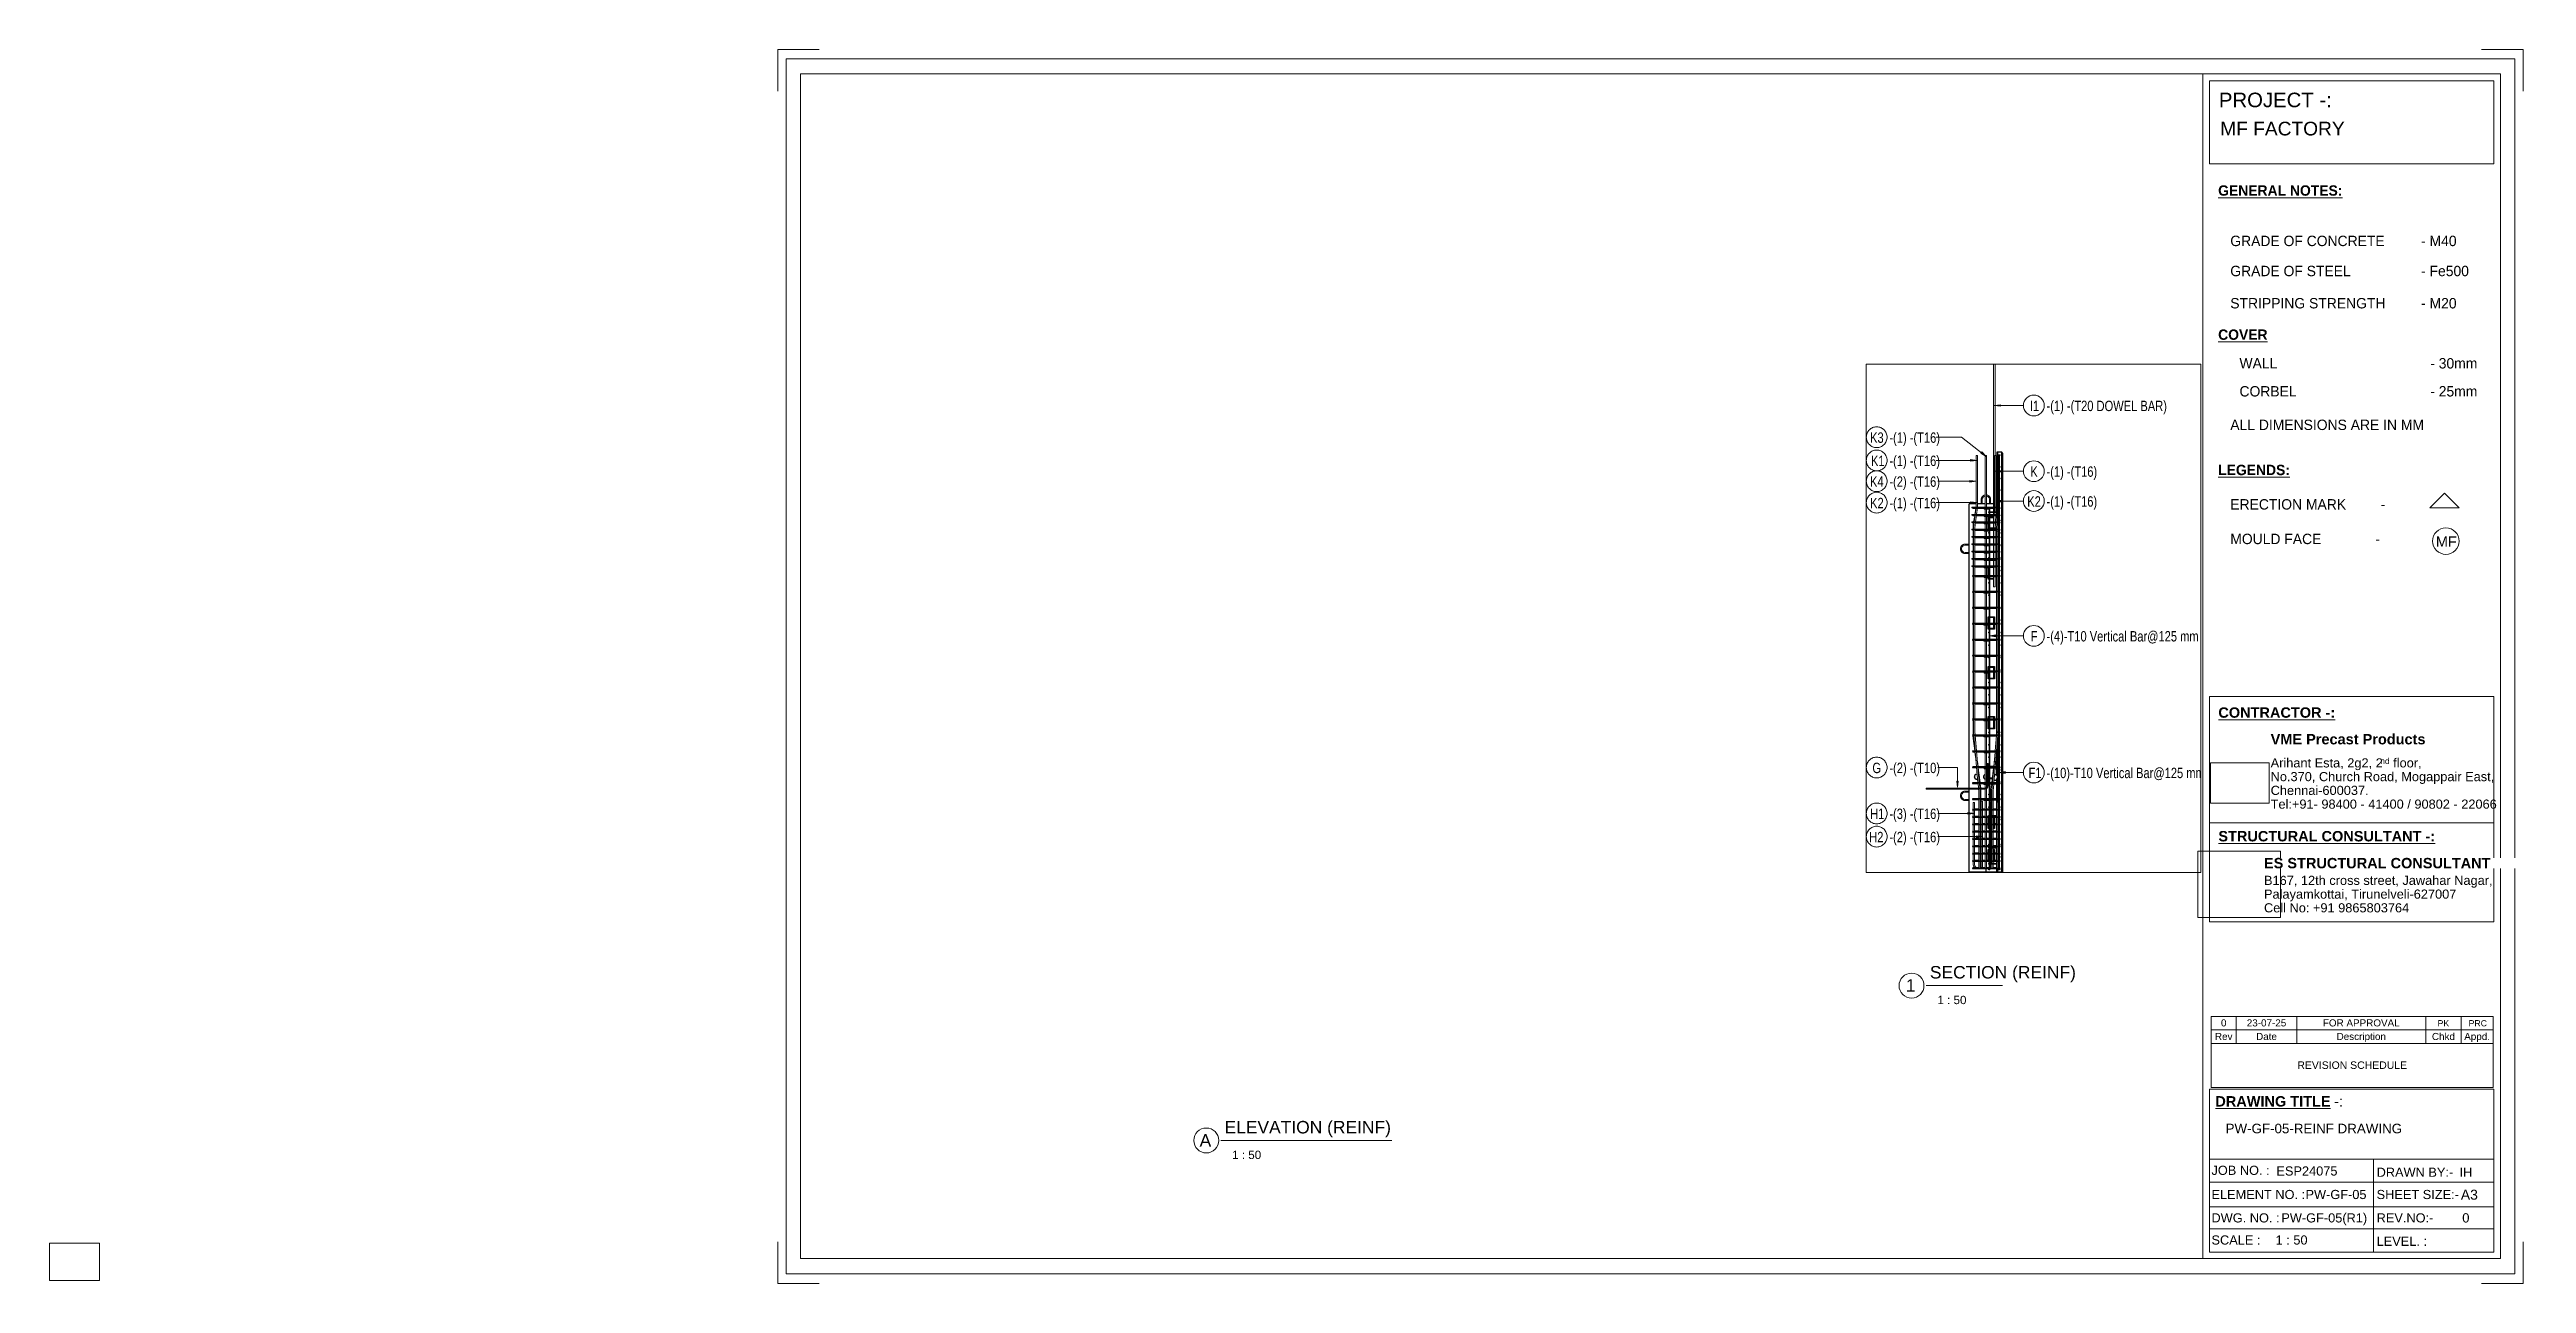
# Paper-space layout 'Layout1' of a CAD drawing. Header units: millimetres. Extents: x 0 to 596, y -1 to 296.
# The model-space entities are those that its viewports show. They can reach past a viewport. Long polylines and large blocks are cut down to what shows.
import ezdxf

# ---------------------------------------------------------------- set-up
doc = ezdxf.new("R2010")
doc.units = ezdxf.units.MM
for name, color, linetype, lineweight in [('A-DETL-THIN', 151, 'Continuous', 18), ('A-GENM', 13, 'Continuous', 18), ('A-WALL', 113, 'Continuous', 25), ('G-ANNO-SCHD', 231, 'Continuous', 9), ('G-ANNO-TEXT', 231, 'Continuous', 9), ('G-ANNO-TTLB', 6, 'Continuous', 9), ('G-ANNO-TTLB-MEDM', 33, 'Continuous', 9), ('G-ANNO-TTLB-THIN', 151, 'Continuous', 9), ('S-RBAR', 171, 'Continuous', 18), ('S-RBAR-IDEN', 171, 'Continuous', 9)]:
    doc.layers.add(name, color=color, linetype=linetype, lineweight=lineweight)
doc.layers.add('G-ANNO-NPLT', color=191, linetype='Continuous')
doc.styles.add('Arial_10', font='arial.ttf', dxfattribs={"height": 1.8})
doc.styles.add('Arial_11', font='arial.ttf', dxfattribs={"height": 1.7})
doc.styles.add('Arial_12', font='arial.ttf', dxfattribs={"height": 2})
doc.styles.add('Arial_13', font='arial.ttf', dxfattribs={"height": 3})
doc.styles.add('Arial_14', font='arial.ttf', dxfattribs={"height": 1.5})
doc.styles.add('Arial_2', font='arial.ttf', dxfattribs={"height": 3.5})
doc.styles.add('Arial_3', font='arial.ttf', dxfattribs={"height": 2.2})
doc.styles.add('Arial_4', font='arial.ttf', dxfattribs={"height": 2.4})
doc.styles.add('Arial_5', font='arial.ttf', dxfattribs={"height": 2.5})
doc.styles.add('Arial_6', font='arial.ttf', dxfattribs={"height": 1.42976})
doc.styles.add('Arial_7', font='arial.ttf', dxfattribs={"height": 2.25})
doc.styles.add('Arial_8', font='arial.ttf', dxfattribs={"height": 3.3})
doc.styles.add('Arial_9', font='arial.ttf', dxfattribs={"height": 2.3})
doc.styles.add('Arial_B', font='arialbd.ttf', dxfattribs={"height": 2.5})
doc.styles.add('Nirmala UI Semilight', font='NirmalaS.ttf', dxfattribs={"width": 0.8, "height": 125})
doc.styles.add('Nirmala UI Semilight_2', font='NirmalaS.ttf', dxfattribs={"height": 2.5})
doc.styles.add('Nirmala UI Semilight_B', font='', dxfattribs={"height": 2.5})
doc.styles.get('Nirmala UI Semilight_B').set_extended_font_data('Nirmala UI Semilight', bold=True)
picture_1 = doc.add_image_def('image1.jpg', size_in_pixel=(996, 686))
picture_2 = doc.add_image_def('image2.jpg', size_in_pixel=(1600, 1280))

psp = doc.layouts.get("Layout1")

msp = doc.modelspace()

# ---------------------------------------------------------------- texts
at = {"layer": 'S-RBAR-IDEN', "char_height": 125, "attachment_point": 1, "style": 'Nirmala UI Semilight'}
for s, insert, width in [('-(1) -(T20 DOWEL BAR)', (1777.201, 4279.59243), 1670.71675), ('I1', (1576.87536, 4279.59243), 105.82275), ('-(1) -(T16)', (-113.83374, 3897.77421), 679.831), ('K3', (-345.95938, 3897.77421), 182.78475), ('-(1) -(T16)', (-113.83374, 3618.59694), 679.831), ('K1', (-335.35938, 3618.59694), 157.13075), ('-(1) -(T16)', (1777.201, 3488.75318), 679.831), ('K', (1582.07536, 3488.75318), 92.99575), ('-(2) -(T16)', (-113.83374, 3368.28754), 705.485), ('K4', (-347.15938, 3368.28754), 185.9915), ('K2', (1545.07536, 3129.6136), 182.78475), ('-(1) -(T16)', (1777.201, 3129.6136), 679.831), ('-(1) -(T16)', (-113.83374, 3110.58024), 679.831), ('K2', (-345.95938, 3110.58024), 182.78475), ('-(4)-T10 Vertical Bar@125 mm', (1777.201, 1507.00483), 2183.79675), ('F', (1587.47536, 1507.00483), 80.16875), ('-(2) -(T10)', (-113.83374, -77.27016), 705.485), ('G', (-318.15938, -77.27016), 115.443), ('-(10)-T10 Vertical Bar@125 mm', (1777.201, -137.51462), 2244.725), ('F1', (1560.87536, -137.51462), 144.30375), ('-(3) -(T16)', (-113.83374, -629.72154), 705.485), ('H1', (-345.95938, -629.72154), 182.78475), ('-(2) -(T16)', (-113.83374, -909.17899), 705.485), ('H2', (-356.55938, -909.17899), 208.43875)]:
    msp.add_mtext(s, dxfattribs=dict(at, insert=insert, width=width))

# ---------------------------------------------------------------- blocks, each defined once
blk = doc.blocks.new('ES-Landscape-A3 - ES-Landscape-A3-502445-PW-GF-05-REINF DRAWING')
at = {"layer": 'G-ANNO-TTLB'}
for p, q in [((175.24, 296.27), (185.24, 296.27)), ((175.24, 296.27), (175.24, 286.27)), ((595.24, 296.27), (585.24, 296.27)), ((595.24, 296.27), (595.24, 286.27)), ((519.77, 140.54), (588.2, 140.54)), ((519.77, 86.33), (519.77, 140.54)), ((588.2, 86.33), (588.2, 140.54)), ((519.77, 110.14), (588.2, 110.14)), ((519.77, 6.78), (519.77, 46.03)), ((588.2, 6.78), (588.2, 46.03)), ((559.23, 29.2), (559.23, 6.78)), ((175.24, -0.73), (175.24, 9.27)), ((595.24, -0.73), (595.24, 9.27)), ((175.24, -0.73), (185.24, -0.73)), ((595.24, -0.73), (585.24, -0.73))]:
    blk.add_line(p, q, dxfattribs=at)
at = {"layer": 'G-ANNO-TTLB-MEDM'}
for p, q in [((180.73, 290.44), (180.73, 5.31)), ((180.73, 290.44), (589.79, 290.44)), ((518.17, 290.44), (518.17, 5.31)), ((519.77, 268.77), (519.77, 288.77)), ((519.77, 288.77), (588.2, 288.77)), ((588.2, 288.77), (588.2, 268.77)), ((589.79, 290.44), (589.79, 5.31)), ((588.2, 268.77), (519.77, 268.77)), ((519.77, 86.33), (588.2, 86.33)), ((519.77, 6.78), (588.2, 6.78)), ((180.73, 5.31), (589.79, 5.31))]:
    blk.add_line(p, q, dxfattribs=at)
at = {"layer": 'G-ANNO-TTLB-THIN'}
for p, q in [((177.29, 294.03), (177.29, 1.56)), ((593.23, 294.03), (177.29, 294.03)), ((593.23, 1.56), (593.23, 294.03)), ((519.77, 46.03), (588.2, 46.03)), ((519.77, 29.2), (588.2, 29.2)), ((519.77, 23.64), (588.2, 23.64)), ((519.77, 17.68), (588.2, 17.68)), ((519.77, 12.43), (588.2, 12.43)), ((177.29, 1.56), (593.23, 1.56))]:
    blk.add_line(p, q, dxfattribs=at)
at = {"layer": 'G-ANNO-TTLB', "insert": (534.5, 131.53), "char_height": 2.5, "width": 45.135, "attachment_point": 1, "style": 'Arial_B', "bg_fill": 3, "box_fill_scale": 0, "bg_fill_color": 256, "bg_fill_true_color": 3254780160, "bg_fill_transparency": 256}
blk.add_mtext('VME Precast Products', dxfattribs=at)
at = {"layer": 'G-ANNO-TTLB', "attachment_point": 1}
for s, insert, char_height, width, style in [('Arihant Esta, 2g2, 2', (534.5, 125.68), 2.2, 31.9873, 'Arial_3'), ('nd', (560.89, 125.72), 1.43, 2.7257, 'Arial_6'), (' floor,', (563.14, 125.68), 2.2, 9.1392, 'Arial_3'), ('No.370, Church Road, Mogappair East,', (534.5, 122.37), 2.2, 63.4135, 'Arial_3'), ('Tel:+91- 98400 - 41400 / 90802 - 22066 ', (534.5, 115.75), 2.2, 65.2574, 'Arial_3'), ('Chennai-600037.', (534.5, 119.06), 2.2, 27.6582, 'Arial_3'), ('Cell No: +91 9865803764', (532.9, 90.79), 2.2, 41.0464, 'Arial_3'), ('Palayamkottai, Tirunelveli-627007', (532.9, 94.09), 2.2, 54.4346, 'Arial_3'), ('JOB NO. :', (520.26, 27.61), 2.2, 16.5949, 'Arial_3'), ('DRAWN BY:-', (560, 27.14), 2.2, 21.7257, 'Arial_3'), ('ELEMENT NO. :', (520.26, 21.79), 2.2, 26.5359, 'Arial_3'), ('SHEET SIZE:-', (560, 21.79), 2.2, 23.2489, 'Arial_3'), ('DWG. NO. :', (520.26, 16.16), 2.2, 19.481, 'Arial_3'), ('REV.NO:-', (560, 16.16), 2.2, 16.0338, 'Arial_3'), ('SCALE :', (520.26, 10.84), 2.2, 13.8692, 'Arial_3'), ('LEVEL. :', (560, 10.53), 2.2, 14.3502, 'Arial_3')]:
    blk.add_mtext(s, dxfattribs=dict(at, insert=insert, char_height=char_height, width=width, style=style))
at = {"layer": 'G-ANNO-TTLB'}
image = blk.add_image(picture_1, insert=(520, 114.84), size_in_units=(14.11, 9.72), dxfattribs=at)
image.dxf.flags = 7
image = blk.add_image(picture_2, insert=(516.95, 87.39), size_in_units=(19.92, 15.93), dxfattribs=at)
image.dxf.flags = 7
at = {"layer": 'G-ANNO-TTLB', "attachment_point": 1, "bg_fill": 3, "box_fill_scale": 0, "bg_fill_color": 256, "bg_fill_true_color": 3254780160, "bg_fill_transparency": 256}
for s, insert, char_height, width, style in [('PROJECT -:', (522.05, 285.89), 3.5, 33.3502, 'Arial_2'), ('\\LCONTRACTOR -:', (521.92, 137.94), 2.5, 33.9114, 'Arial_B'), ('\\LSTRUCTURAL CONSULTANT -:', (521.92, 108.18), 2.5, 62.8523, 'Arial_B'), ('ES STRUCTURAL CONSULTANT', (532.9, 101.7), 2.5, 65.6582, 'Arial_B'), ('\\LDRAWING TITLE', (521.19, 44.36), 2.5, 33.4304, 'Arial_B'), ('A3', (580.27, 21.84), 2.4, 4.9705, 'Arial_4')]:
    blk.add_mtext(s, dxfattribs=dict(at, insert=insert, char_height=char_height, width=width, style=style))
at = {"layer": 'G-ANNO-TTLB', "insert": (532.9, 97.4), "char_height": 2.2, "width": 65.1772, "attachment_point": 1, "style": 'Arial_3'}
blk.add_mtext('B167, 12th cross street, Jawahar Nagar,', dxfattribs=at)
at = {"layer": 'G-ANNO-TTLB', "insert": (548.78, 44.36), "char_height": 2.5, "width": 1.2025, "attachment_point": 1, "style": 'Arial_B', "bg_fill": 3, "box_fill_scale": 0, "bg_fill_color": 256, "bg_fill_true_color": 3254780160, "bg_fill_transparency": 256}
blk.add_mtext('\\fArial|b1|i0|c0|p34|; ', dxfattribs=at)
at = {"layer": 'G-ANNO-TTLB', "insert": (549.77, 44.36), "char_height": 2.5, "width": 2.6456, "attachment_point": 1, "style": 'Arial_5', "bg_fill": 3, "box_fill_scale": 0, "bg_fill_color": 256, "bg_fill_true_color": 3254780160, "bg_fill_transparency": 256}
blk.add_mtext('-:', dxfattribs=at)
blk = doc.blocks.new('Viewport - M_View Title-1040-PW-GF-05-REINF DRAWING')
at = {"layer": 'G-ANNO-TTLB'}
for start, end in [(360, 180), (180, 0)]:
    blk.add_arc((-3.5, 0), 3, start, end, dxfattribs=at)
blk = doc.blocks.new('12_7Ø_ Lifting Insert_COLUMN - 12_9Ø Lifting insert-1653057-Elevation Right 1')
at = {"layer": 'A-GENM'}
for p, q in [((20064.57, 2553.35), (20014.57, 2553.35)), ((20014.57, 2540.65), (20064.57, 2540.65)), ((20064.57, 2453.35), (20014.57, 2453.35)), ((20014.57, 2440.65), (20064.57, 2440.65))]:
    blk.add_line(p, q, dxfattribs=at)
at = {"layer": 'A-GENM', "flags": 128}
for points in [[(20014.57, 2553.35), (20012.32, 2553.3), (20010.07, 2553.17), (20007.82, 2552.94), (20005.59, 2552.63), (20003.37, 2552.23), (20001.17, 2551.73), (19999, 2551.16), (19996.84, 2550.49), (19994.72, 2549.74), (19992.63, 2548.9), (19990.57, 2547.98), (19988.55, 2546.98), (19986.57, 2545.9), (19984.64, 2544.74), (19982.75, 2543.51), (19980.92, 2542.2), (19979.14, 2540.82), (19977.41, 2539.36), (19975.75, 2537.84), (19974.15, 2536.26), (19972.61, 2534.61), (19971.14, 2532.9), (19969.74, 2531.14), (19968.41, 2529.32), (19967.15, 2527.45), (19965.97, 2525.53), (19964.87, 2523.56), (19963.85, 2521.55), (19962.91, 2519.5), (19962.05, 2517.42), (19961.27, 2515.3), (19960.59, 2513.16), (19959.98, 2510.98), (19959.47, 2508.79), (19959.04, 2506.58), (19958.7, 2504.35), (19958.45, 2502.11), (19958.29, 2499.86), (19958.22, 2497.61), (19958.24, 2495.35), (19958.35, 2493.1), (19958.56, 2490.86), (19958.85, 2488.62), (19959.23, 2486.4), (19959.69, 2484.2), (19960.25, 2482.01), (19960.89, 2479.85), (19961.62, 2477.72), (19962.43, 2475.62), (19963.33, 2473.55), (19964.31, 2471.52), (19965.37, 2469.53), (19966.51, 2467.58), (19967.72, 2465.69), (19969.01, 2463.84), (19970.37, 2462.04), (19971.81, 2460.3), (19973.31, 2458.62), (19974.88, 2457), (19976.51, 2455.45), (19978.2, 2453.96), (19979.95, 2452.54), (19981.76, 2451.19), (19983.61, 2449.91), (19985.52, 2448.71), (19987.48, 2447.59), (19989.47, 2446.55), (19991.51, 2445.58), (19993.58, 2444.7), (19995.69, 2443.91), (19997.83, 2443.19), (20000, 2442.57), (20002.18, 2442.03), (20004.39, 2441.58), (20006.62, 2441.21), (20008.85, 2440.94), (20011.1, 2440.76), (20013.35, 2440.66), (20014.57, 2440.65)], [(20014.57, 2453.35), (19996.17, 2457.42), (19981.2, 2468.87), (19972.45, 2485.56), (19971.55, 2504.38), (19978.67, 2521.83), (19992.48, 2534.65), (20010.41, 2540.45), (20014.57, 2540.65)]]:
    blk.add_lwpolyline(points, dxfattribs=at)
blk = doc.blocks.new('12_7Ø_ Lifting Insert_COLUMN - 12_9Ø Lifting insert-V6-Elevation Right 1')
at = {"layer": 'A-GENM'}
for p, q in [((20208.22, 3090), (20208.22, 3040)), ((20220.92, 3040), (20220.92, 3090)), ((20308.22, 3090), (20308.22, 3040)), ((20320.92, 3040), (20320.92, 3090))]:
    blk.add_line(p, q, dxfattribs=at)
at = {"layer": 'A-GENM', "flags": 128}
for points in [[(20256.19, 3145.72), (20253.97, 3145.34), (20251.77, 3144.88), (20249.58, 3144.32), (20247.42, 3143.68), (20245.29, 3142.95), (20243.19, 3142.14), (20241.12, 3141.24), (20239.09, 3140.26), (20237.1, 3139.2), (20235.15, 3138.06), (20233.26, 3136.85), (20231.41, 3135.56), (20229.61, 3134.2), (20227.87, 3132.76), (20226.19, 3131.26), (20224.57, 3129.69), (20223.02, 3128.06), (20221.53, 3126.37), (20220.11, 3124.62), (20218.76, 3122.81), (20217.48, 3120.96), (20216.28, 3119.05), (20215.16, 3117.09), (20214.12, 3115.1), (20213.15, 3113.06), (20212.27, 3110.98), (20211.48, 3108.88), (20210.76, 3106.74), (20210.14, 3104.57), (20209.6, 3102.38), (20209.15, 3100.18), (20208.78, 3097.95), (20208.51, 3095.71), (20208.33, 3093.47), (20208.23, 3091.22), (20208.22, 3090)], [(20320.92, 3090), (20320.87, 3092.25), (20320.74, 3094.5), (20320.51, 3096.75), (20320.2, 3098.98), (20319.8, 3101.2), (20319.3, 3103.39), (20318.72, 3105.57), (20318.06, 3107.73), (20317.31, 3109.85), (20316.47, 3111.94), (20315.55, 3114), (20314.55, 3116.02), (20313.47, 3118), (20312.31, 3119.93), (20311.08, 3121.82), (20309.77, 3123.65), (20308.39, 3125.43), (20306.93, 3127.16), (20305.41, 3128.82), (20303.83, 3130.42), (20302.18, 3131.96), (20300.47, 3133.43), (20298.71, 3134.83), (20296.89, 3136.16), (20295.02, 3137.42), (20293.1, 3138.6), (20291.13, 3139.7), (20289.12, 3140.72), (20287.07, 3141.66), (20284.99, 3142.52), (20282.87, 3143.29), (20280.73, 3143.98), (20278.55, 3144.59), (20276.36, 3145.1), (20274.15, 3145.53), (20272.57, 3145.77)], [(20220.92, 3090), (20224.99, 3108.4), (20236.43, 3123.37), (20253.13, 3132.12), (20256.57, 3132.29)], [(20272.57, 3132.77), (20289.4, 3125.9), (20302.22, 3112.09), (20308.02, 3094.16), (20308.22, 3090)]]:
    blk.add_lwpolyline(points, dxfattribs=at)
blk = doc.blocks.new('M_Rebar Tag_rfa MARK - ARROW-794226-Elevation Right 1')
at = {"layer": 'S-RBAR-IDEN'}
blk.add_circle((20841.03, 4221.99), 125, dxfattribs=at)
blk = doc.blocks.new('M_Rebar Tag_rfa Dimension - ARROW-793927-Elevation Right 1')
at = {"layer": 'S-RBAR-IDEN'}
blk.add_circle((20841.03, 1449.4), 125, dxfattribs=at)

# ---------------------------------------------------------------- hatches: boundary and pattern name
at = {"layer": 'S-RBAR'}
h = msp.add_hatch(color=256, dxfattribs=at)
edge = h.paths.add_edge_path()
edge.add_arc((1213.97995, 3626), 4, 0, 360)
for points in [[(1213.97995, 3622), (1217.97995, 3626), (1213.97995, 3630), (1209.97995, 3626)], [(1213.97995, 3481.03296), (1217.97995, 3485.03296), (1213.97995, 3489.03296), (1209.97995, 3485.03296)], [(1213.97995, 3340.06591), (1217.97995, 3344.06591), (1213.97995, 3348.06591), (1209.97995, 3344.06591)], [(1213.97995, 3199.09887), (1217.97995, 3203.09887), (1213.97995, 3207.09887), (1209.97995, 3203.09887)], [(1213.97995, 3058.13183), (1217.97995, 3062.13183), (1213.97995, 3066.13183), (1209.97995, 3062.13183)], [(1081.97995, 2984), (1085.97995, 2988), (1081.97995, 2992), (1077.97995, 2988)], [(1213.97995, 2984), (1217.97995, 2988), (1213.97995, 2992), (1209.97995, 2988), (1211.8256, 2986.15435)], [(1081.97995, 2834.03448), (1085.97995, 2838.03448), (1081.97995, 2842.03448), (1077.97995, 2838.03448)], [(1213.97995, 2834.03448), (1217.97995, 2838.03448), (1213.97995, 2842.03448), (1209.97995, 2838.03448), (1211.8256, 2836.18883)], [(1081.97995, 2684.06897), (1085.97995, 2688.06897), (1081.97995, 2692.06897), (1077.97995, 2688.06897)], [(1213.97995, 2684.06897), (1217.97995, 2688.06897), (1213.97995, 2692.06897), (1209.97995, 2688.06897)], [(1081.97995, 2534.10345), (1085.97995, 2538.10345), (1082.02415, 2542.05925), (1082.02415, 2534.68359), (1081.39981, 2534.68359)], [(1213.97995, 2534.10345), (1217.97995, 2538.10345), (1213.97995, 2542.10345), (1209.97995, 2538.10345), (1211.8256, 2536.2578)], [(1081.97995, 2384.13793), (1085.97995, 2388.13793), (1081.97995, 2392.13793), (1077.97995, 2388.13793)], [(1213.97995, 2384.13793), (1217.97995, 2388.13793), (1213.97995, 2392.13793), (1209.97995, 2388.13793), (1211.8256, 2386.29228)], [(1081.97995, 2234.17241), (1085.97995, 2238.17241), (1081.97995, 2242.17241), (1077.97995, 2238.17241), (1081.50654, 2234.64582)], [(1213.97995, 2234.17241), (1217.97995, 2238.17241), (1213.97995, 2242.17241), (1209.97995, 2238.17241), (1213.50654, 2234.64582)], [(1081.97995, 2084.2069), (1085.97995, 2088.2069), (1081.97995, 2092.2069), (1077.97995, 2088.2069)], [(1213.97995, 2084.2069), (1217.97995, 2088.2069), (1213.97995, 2092.2069), (1209.97995, 2088.2069)], [(1081.97995, 1934.24138), (1085.97995, 1938.24138), (1081.97995, 1942.24138), (1077.97995, 1938.24138)], [(1213.97995, 1934.24138), (1217.97995, 1938.24138), (1213.97995, 1942.24138), (1209.97995, 1938.24138)], [(1213.97995, 1784.27586), (1217.97995, 1788.27586), (1213.97995, 1792.27586), (1209.97995, 1788.27586), (1211.8256, 1786.43021)], [(1081.97995, 1634.31034), (1085.97995, 1638.31034), (1081.97995, 1642.31034), (1077.97995, 1638.31034)], [(1213.97995, 1634.31034), (1217.97995, 1638.31034), (1213.97995, 1642.31034), (1209.97995, 1638.31034)], [(1081.97995, 1484.34483), (1085.97995, 1488.34483), (1081.97995, 1492.34483), (1077.97995, 1488.34483)], [(1213.97995, 1484.34483), (1217.97995, 1488.34483), (1213.97995, 1492.34483), (1209.97995, 1488.34483)], [(1081.97995, 1334.37931), (1085.97995, 1338.37931), (1081.97995, 1342.37931), (1077.97995, 1338.37931)], [(1213.97995, 1334.37931), (1217.97995, 1338.37931), (1213.97995, 1342.37931), (1209.97995, 1338.37931)], [(1081.97995, 1184.41379), (1085.97995, 1188.41379), (1081.97995, 1192.41379), (1077.97995, 1188.41379)], [(1213.97995, 1184.41379), (1217.97995, 1188.41379), (1213.97995, 1192.41379), (1209.97995, 1188.41379), (1211.8256, 1186.56814)], [(1081.97995, 1034.44828), (1085.97995, 1038.44828), (1081.97995, 1042.44828), (1077.97995, 1038.44828)], [(1213.97995, 1034.44828), (1217.97995, 1038.44828), (1213.97995, 1042.44828), (1209.97995, 1038.44828), (1211.8256, 1036.60263)], [(1081.97995, 884.48276), (1085.97995, 888.48276), (1081.97995, 892.48276), (1077.97995, 888.48276)], [(1213.97995, 884.48276), (1217.97995, 888.48276), (1213.97995, 892.48276), (1209.97995, 888.48276)], [(1081.97995, 734.51724), (1085.97995, 738.51724), (1081.97995, 742.51724), (1077.97995, 738.51724)], [(1213.97995, 734.51724), (1217.97995, 738.51724), (1213.97995, 742.51724), (1209.97995, 738.51724)], [(1081.97995, 584.55172), (1085.97995, 588.55172), (1081.97995, 592.55172), (1077.97995, 588.55172)], [(1213.97995, 584.55172), (1217.97995, 588.55172), (1213.97995, 592.55172), (1209.97995, 588.55172)], [(1080.67064, 441.2769), (1082.55838, 441.5), (1082.55838, 442.00778), (1081.91549, 442.52174), (1080.75745, 441.3637)], [(1081.91549, 434.65067), (1081.38888, 437.5), (1081.11866, 435.4475)], [(1213.97995, 434.58621), (1217.97995, 438.58621), (1213.97995, 442.58621), (1209.97995, 438.58621), (1211.8256, 436.74056)], [(1081.97995, 284.62069), (1085.97995, 288.62069), (1081.97995, 292.62069), (1077.97995, 288.62069)], [(1213.97995, 284.62069), (1217.97995, 288.62069), (1213.97995, 292.62069), (1209.97995, 288.62069)], [(1081.97995, 134.65517), (1085.97995, 138.65517), (1081.97995, 142.65517), (1077.97995, 138.65517)], [(1213.97995, 134.65517), (1217.97995, 138.65517), (1213.97995, 142.65517), (1209.97995, 138.65517)], [(1081.97995, -15.31034), (1085.97995, -11.31034), (1081.97995, -7.31034), (1077.97995, -11.31034)], [(1213.97995, -15.31034), (1217.97995, -11.31034), (1213.97995, -7.31034), (1209.97995, -11.31034)], [(1081.97995, -165.27586), (1085.97995, -161.27586), (1081.97995, -157.27586), (1077.97995, -161.27586)], [(1213.97995, -165.27586), (1217.97995, -161.27586), (1213.97995, -157.27586), (1209.97995, -161.27586)], [(1081.97995, -315.24138), (1085.97995, -311.24138), (1081.97995, -307.24138), (1077.97995, -311.24138)], [(1213.97995, -315.24138), (1217.97995, -311.24138), (1213.97995, -307.24138), (1209.97995, -311.24138), (1211.8256, -313.08703)], [(1081.97995, -465.2069), (1085.97995, -461.2069), (1081.97995, -457.2069), (1077.97995, -461.2069)], [(1213.97995, -465.2069), (1217.97995, -461.2069), (1213.97995, -457.2069), (1209.97995, -461.2069), (1211.8256, -463.05255)], [(1081.97995, -615.17241), (1085.97995, -611.17241), (1081.97995, -607.17241), (1077.97995, -611.17241)], [(1213.97995, -615.17241), (1217.97995, -611.17241), (1213.97995, -607.17241), (1209.97995, -611.17241), (1211.8256, -613.01806)], [(1081.97995, -765.13793), (1085.97995, -761.13793), (1081.97995, -757.13793), (1077.97995, -761.13793)], [(1213.97995, -765.13793), (1217.97995, -761.13793), (1213.97995, -757.13793), (1209.97995, -761.13793), (1211.8256, -762.98358)], [(1213.97995, -915.10345), (1217.97995, -911.10345), (1213.97995, -907.10345), (1209.97995, -911.10345), (1211.8256, -912.9491)], [(1081.97995, -915.10345), (1083.0834, -914), (1080.8765, -914), (1081.91549, -915.03898)], [(1081.97995, -1065.06897), (1085.97995, -1061.06897), (1081.97995, -1057.06897), (1077.97995, -1061.06897)], [(1213.97995, -1065.06897), (1217.97995, -1061.06897), (1213.97995, -1057.06897), (1209.97995, -1061.06897), (1212.17195, -1063.26096)], [(1081.97995, -1215.03448), (1085.97995, -1211.03448), (1081.97995, -1207.03448), (1077.97995, -1211.03448)], [(1213.97995, -1215.03448), (1217.97995, -1211.03448), (1213.97995, -1207.03448), (1209.97995, -1211.03448), (1211.8256, -1212.88013)], [(1081.97995, -1365), (1085.97995, -1361), (1081.97995, -1357), (1077.97995, -1361)], [(1213.97995, -1365), (1217.97995, -1361), (1213.97995, -1357), (1209.97995, -1361), (1211.8256, -1362.84565)]]:
    msp.add_hatch(color=256, dxfattribs=at).paths.add_polyline_path(points)
h = msp.add_hatch(color=256, dxfattribs=at)
edge = h.paths.add_edge_path()
edge.add_arc((1213.97995, 3485.03296), 4, 0, 360)
h = msp.add_hatch(color=256, dxfattribs=at)
edge = h.paths.add_edge_path()
edge.add_arc((1213.97995, 3344.06591), 4, 0, 360)
h = msp.add_hatch(color=256, dxfattribs=at)
edge = h.paths.add_edge_path()
edge.add_arc((1213.97995, 3203.09887), 4, 0, 360)
h = msp.add_hatch(color=256, dxfattribs=at)
edge = h.paths.add_edge_path()
edge.add_arc((1213.97995, 3062.13183), 4, 0, 360)
h = msp.add_hatch(color=256, dxfattribs=at)
edge = h.paths.add_edge_path()
edge.add_arc((1081.97995, 2988), 4, 0, 360)
h = msp.add_hatch(color=256, dxfattribs=at)
edge = h.paths.add_edge_path()
edge.add_arc((1213.97995, 2988), 4, 0, 360)
h = msp.add_hatch(color=256, dxfattribs=at)
edge = h.paths.add_edge_path()
edge.add_arc((1081.97995, 2838.03448), 4, 0, 360)
h = msp.add_hatch(color=256, dxfattribs=at)
edge = h.paths.add_edge_path()
edge.add_arc((1213.97995, 2838.03448), 4, 0, 360)
h = msp.add_hatch(color=256, dxfattribs=at)
edge = h.paths.add_edge_path()
edge.add_arc((1081.97995, 2688.06897), 4, 0, 360)
h = msp.add_hatch(color=256, dxfattribs=at)
edge = h.paths.add_edge_path()
edge.add_arc((1213.97995, 2688.06897), 4, 0, 360)
h = msp.add_hatch(color=256, dxfattribs=at)
edge = h.paths.add_edge_path()
edge.add_arc((1081.97995, 2538.10345), 4, 270, 450)
edge.add_line((1081.97995, 2542.10345), (1081.97995, 2538.10345))
edge.add_line((1081.97995, 2538.10345), (1081.97995, 2534.10345))
h = msp.add_hatch(color=256, dxfattribs=at)
edge = h.paths.add_edge_path()
edge.add_arc((1213.97995, 2538.10345), 4, 0, 360)
h = msp.add_hatch(color=256, dxfattribs=at)
edge = h.paths.add_edge_path()
edge.add_arc((1081.97995, 2388.13793), 4, 0, 360)
h = msp.add_hatch(color=256, dxfattribs=at)
edge = h.paths.add_edge_path()
edge.add_arc((1213.97995, 2388.13793), 4, 0, 360)
h = msp.add_hatch(color=256, dxfattribs=at)
edge = h.paths.add_edge_path()
edge.add_arc((1081.97995, 2238.17241), 4, 0, 360)
h = msp.add_hatch(color=256, dxfattribs=at)
edge = h.paths.add_edge_path()
edge.add_arc((1213.97995, 2238.17241), 4, 0, 360)
h = msp.add_hatch(color=256, dxfattribs=at)
edge = h.paths.add_edge_path()
edge.add_arc((1081.97995, 2088.2069), 4, 0, 360)
h = msp.add_hatch(color=256, dxfattribs=at)
edge = h.paths.add_edge_path()
edge.add_arc((1213.97995, 2088.2069), 4, 0, 360)
h = msp.add_hatch(color=256, dxfattribs=at)
edge = h.paths.add_edge_path()
edge.add_arc((1081.97995, 1938.24138), 4, 0, 360)
h = msp.add_hatch(color=256, dxfattribs=at)
edge = h.paths.add_edge_path()
edge.add_arc((1213.97995, 1938.24138), 4, 0, 360)
h = msp.add_hatch(color=256, dxfattribs=at)
edge = h.paths.add_edge_path()
edge.add_arc((1213.97995, 1788.27586), 4, 0, 360)
h = msp.add_hatch(color=256, dxfattribs=at)
edge = h.paths.add_edge_path()
edge.add_arc((1081.97995, 1638.31034), 4, 0, 360)
h = msp.add_hatch(color=256, dxfattribs=at)
edge = h.paths.add_edge_path()
edge.add_arc((1213.97995, 1638.31034), 4, 0, 360)
h = msp.add_hatch(color=256, dxfattribs=at)
edge = h.paths.add_edge_path()
edge.add_arc((1081.97995, 1488.34483), 4, 0, 360)
h = msp.add_hatch(color=256, dxfattribs=at)
edge = h.paths.add_edge_path()
edge.add_arc((1213.97995, 1488.34483), 4, 0, 360)
h = msp.add_hatch(color=256, dxfattribs=at)
edge = h.paths.add_edge_path()
edge.add_arc((1081.97995, 1338.37931), 4, 0, 360)
h = msp.add_hatch(color=256, dxfattribs=at)
edge = h.paths.add_edge_path()
edge.add_arc((1213.97995, 1338.37931), 4, 0, 360)
h = msp.add_hatch(color=256, dxfattribs=at)
edge = h.paths.add_edge_path()
edge.add_arc((1081.97995, 1188.41379), 4, 0, 360)
h = msp.add_hatch(color=256, dxfattribs=at)
edge = h.paths.add_edge_path()
edge.add_arc((1213.97995, 1188.41379), 4, 0, 360)
h = msp.add_hatch(color=256, dxfattribs=at)
edge = h.paths.add_edge_path()
edge.add_arc((1081.97995, 1038.44828), 4, 0, 360)
h = msp.add_hatch(color=256, dxfattribs=at)
edge = h.paths.add_edge_path()
edge.add_arc((1213.97995, 1038.44828), 4, 0, 360)
h = msp.add_hatch(color=256, dxfattribs=at)
edge = h.paths.add_edge_path()
edge.add_arc((1081.97995, 888.48276), 4, 0, 360)
h = msp.add_hatch(color=256, dxfattribs=at)
edge = h.paths.add_edge_path()
edge.add_arc((1213.97995, 888.48276), 4, 0, 360)
h = msp.add_hatch(color=256, dxfattribs=at)
edge = h.paths.add_edge_path()
edge.add_arc((1081.97995, 738.51724), 4, 0, 360)
h = msp.add_hatch(color=256, dxfattribs=at)
edge = h.paths.add_edge_path()
edge.add_arc((1213.97995, 738.51724), 4, 0, 360)
h = msp.add_hatch(color=256, dxfattribs=at)
edge = h.paths.add_edge_path()
edge.add_arc((1081.97995, 588.55172), 4, 0, 360)
h = msp.add_hatch(color=256, dxfattribs=at)
edge = h.paths.add_edge_path()
edge.add_arc((1213.97995, 588.55172), 4, 0, 360)
h = msp.add_hatch(color=256, dxfattribs=at)
edge = h.paths.add_edge_path()
edge.add_arc((1081.97995, 438.58621), 4, 65.56034483, 119.45946231)
edge.add_line((1080.01272, 442.06902), (1081.97995, 438.58621))
edge.add_line((1081.97995, 438.58621), (1083.63489, 442.2278))
h = msp.add_hatch(color=256, dxfattribs=at)
edge = h.paths.add_edge_path()
edge.add_arc((1081.97995, 438.58621), 4, 250.62092414, 268.54952832)
edge.add_line((1081.8787, 434.58749), (1081.97995, 438.58621))
edge.add_line((1081.97995, 438.58621), (1080.65269, 434.81283))
h = msp.add_hatch(color=256, dxfattribs=at)
edge = h.paths.add_edge_path()
edge.add_arc((1213.97995, 438.58621), 4, 0, 360)
h = msp.add_hatch(color=256, dxfattribs=at)
edge = h.paths.add_edge_path()
edge.add_arc((1081.97995, 288.62069), 4, 0, 360)
h = msp.add_hatch(color=256, dxfattribs=at)
edge = h.paths.add_edge_path()
edge.add_arc((1213.97995, 288.62069), 4, 0, 360)
h = msp.add_hatch(color=256, dxfattribs=at)
edge = h.paths.add_edge_path()
edge.add_arc((1081.97995, 138.65517), 4, 0, 360)
h = msp.add_hatch(color=256, dxfattribs=at)
edge = h.paths.add_edge_path()
edge.add_arc((1213.97995, 138.65517), 4, 0, 360)
h = msp.add_hatch(color=256, dxfattribs=at)
edge = h.paths.add_edge_path()
edge.add_arc((1081.97995, -11.31034), 4, 0, 360)
h = msp.add_hatch(color=256, dxfattribs=at)
edge = h.paths.add_edge_path()
edge.add_arc((1213.97995, -11.31034), 4, 0, 360)
h = msp.add_hatch(color=256, dxfattribs=at)
edge = h.paths.add_edge_path()
edge.add_arc((1081.97995, -161.27586), 4, 0, 360)
h = msp.add_hatch(color=256, dxfattribs=at)
edge = h.paths.add_edge_path()
edge.add_arc((1213.97995, -161.27586), 4, 0, 360)
h = msp.add_hatch(color=256, dxfattribs=at)
edge = h.paths.add_edge_path()
edge.add_arc((1081.97995, -311.24138), 4, 0, 360)
h = msp.add_hatch(color=256, dxfattribs=at)
edge = h.paths.add_edge_path()
edge.add_arc((1213.97995, -311.24138), 4, 0, 360)
h = msp.add_hatch(color=256, dxfattribs=at)
edge = h.paths.add_edge_path()
edge.add_arc((1081.97995, -461.2069), 4, 0, 360)
h = msp.add_hatch(color=256, dxfattribs=at)
edge = h.paths.add_edge_path()
edge.add_arc((1213.97995, -461.2069), 4, 0, 360)
h = msp.add_hatch(color=256, dxfattribs=at)
edge = h.paths.add_edge_path()
edge.add_arc((1081.97995, -611.17241), 4, 0, 360)
h = msp.add_hatch(color=256, dxfattribs=at)
edge = h.paths.add_edge_path()
edge.add_arc((1213.97995, -611.17241), 4, 0, 360)
h = msp.add_hatch(color=256, dxfattribs=at)
edge = h.paths.add_edge_path()
edge.add_arc((1081.97995, -761.13793), 4, 0, 360)
h = msp.add_hatch(color=256, dxfattribs=at)
edge = h.paths.add_edge_path()
edge.add_arc((1213.97995, -761.13793), 4, 0, 360)
h = msp.add_hatch(color=256, dxfattribs=at)
edge = h.paths.add_edge_path()
edge.add_arc((1081.97995, -911.10345), 4, 239.87829799, 270)
edge.add_line((1081.97995, -915.10345), (1081.97995, -911.10345))
edge.add_line((1081.97995, -911.10345), (1079.9726, -914.56329))
h = msp.add_hatch(color=256, dxfattribs=at)
edge = h.paths.add_edge_path()
edge.add_arc((1081.97995, -911.10345), 4, 270, 294.82758621)
edge.add_line((1083.65951, -914.73375), (1081.97995, -911.10345))
edge.add_line((1081.97995, -911.10345), (1081.97995, -915.10345))
h = msp.add_hatch(color=256, dxfattribs=at)
edge = h.paths.add_edge_path()
edge.add_arc((1213.97995, -911.10345), 4, 0, 360)
h = msp.add_hatch(color=256, dxfattribs=at)
edge = h.paths.add_edge_path()
edge.add_arc((1081.97995, -1061.06897), 4, 0, 360)
h = msp.add_hatch(color=256, dxfattribs=at)
edge = h.paths.add_edge_path()
edge.add_arc((1213.97995, -1061.06897), 4, 0, 360)
h = msp.add_hatch(color=256, dxfattribs=at)
edge = h.paths.add_edge_path()
edge.add_arc((1081.97995, -1211.03448), 4, 0, 360)
h = msp.add_hatch(color=256, dxfattribs=at)
edge = h.paths.add_edge_path()
edge.add_arc((1213.97995, -1211.03448), 4, 0, 360)
h = msp.add_hatch(color=256, dxfattribs=at)
edge = h.paths.add_edge_path()
edge.add_arc((1081.97995, -1361), 4, 0, 360)
h = msp.add_hatch(color=256, dxfattribs=at)
edge = h.paths.add_edge_path()
edge.add_arc((1213.97995, -1361), 4, 0, 360)
at = {"layer": 'S-RBAR-IDEN'}
for points in [[(1148.54058, 4221.99005), (1223.54058, 4212.11612), (1223.54058, 4231.86399)], [(1050.77818, 3608.73576), (997.81195, 3662.74569), (985.63793, 3647.19668)], [(939.0167, 3560.99457), (864.0167, 3570.8685), (864.0167, 3551.12063)], [(1155.20068, 3431.1508), (1230.20068, 3421.27687), (1230.20068, 3441.02474)], [(929.00433, 3310.68516), (854.00433, 3320.5591), (854.00433, 3300.81123)], [(1161.73049, 3072.01122), (1236.73049, 3062.13729), (1236.73049, 3081.88516)], [(939.0167, 3052.97786), (864.0167, 3062.8518), (864.0167, 3043.10392)], [(1093.82339, 1449.40245), (1168.82339, 1436.17793), (1168.82339, 1462.62697)], [(1203.50225, -195.117), (1278.50225, -208.34152), (1278.50225, -181.89247)], [(706.00053, -373.21715), (715.87447, -298.21715), (696.1266, -298.21715)], [(904.47151, -687.32392), (829.47151, -677.44998), (829.47151, -697.19785)], [(1008.15848, -966.78136), (933.15848, -956.90742), (933.15848, -976.6553)]]:
    msp.add_hatch(color=256, dxfattribs=at).paths.add_polyline_path(points)

# ---------------------------------------------------------------- linework, layer by layer
at = {"layer": 'A-WALL'}
for p, q in [((1237.97737, 3660), (1177.97995, 3660)), ((1177.97995, 3660), (1177.97995, 3040)), ((1187.97995, 3660), (1187.97995, 3000)), ((1237.97737, -1395), (1237.97737, 3660)), ((1247.97995, 3650), (1237.97823, 3660.00172)), ((1247.97995, 3650), (1247.97995, -1395)), ((847.97995, -383.75), (847.97995, 3040)), ((929.97995, 3040), (847.97995, 3040)), ((1039.97995, 3040), (945.97995, 3040)), ((1137.97995, 3040), (1055.97995, 3040)), ((1177.97995, 3040), (1165.97995, 3040)), ((1177.97995, 3000), (1177.97995, 3040)), ((1177.97995, 2926.97346), (1177.97995, 2983.93359)), ((1187.97995, 2983.93359), (1187.97995, 2911.75)), ((1187.97995, 2895.68359), (1187.97995, 2870.26064)), ((1073.06285, 2823.5), (1073.06285, 2880.40733)), ((1073.06285, 2880.40733), (1085.78092, 2880.40733)), ((1082.97995, 2870.49023), (1073.06285, 2880.40733)), ((1095.78092, 2880.40733), (1137.97995, 2880.40733)), ((1082.97995, 2870.49023), (1082.97995, 2823.5)), ((1085.78092, 2870.49023), (1082.97995, 2870.49023)), ((1137.97995, 2870.49023), (1095.78092, 2870.49023)), ((1073.06285, 2735.25), (1073.06285, 2799.43359)), ((1082.97995, 2799.43359), (1082.97995, 2751.5)), ((1082.97995, 2743.5), (1082.97995, 2740.49023)), ((1077.73972, 2735.25), (1082.97995, 2740.49023)), ((1082.97995, 2740.49023), (1085.78092, 2740.49023)), ((1095.78092, 2740.49023), (1137.97995, 2740.49023)), ((1177.97995, 2647), (1177.97995, 2719.18359)), ((1177.97995, 2558.75), (1177.97995, 2630.93359)), ((1177.97995, 2470.5), (1177.97995, 2542.68359)), ((1177.97995, 2382.25), (1177.97995, 2454.43359)), ((1177.97995, 2294), (1177.97995, 2366.18359)), ((1177.97995, 2177.93359), (1177.97995, 2277.93359)), ((1073.06285, 2177.93359), (1073.06285, 2269.93359)), ((1082.97995, 2269.93359), (1082.97995, 2177.93359)), ((1137.97995, 2270.49023), (1096.35737, 2270.49023)), ((1177.97995, 1986.10121), (1177.97995, 2161.86719)), ((1073.06285, 2130.57314), (1073.06285, 2153.86719)), ((1082.97995, 2153.86719), (1082.97995, 2140.49023)), ((1073.06285, 2130.57314), (1082.97995, 2140.49023)), ((1082.97995, 2140.49023), (1085.78092, 2140.49023)), ((1095.78092, 2140.49023), (1137.97995, 2140.49023)), ((1085.78092, 2130.57314), (1073.06285, 2130.57314)), ((1137.97995, 2130.57314), (1095.78092, 2130.57314)), ((1177.97995, 1794.26882), (1177.97995, 1970.00901)), ((1177.97995, 1602.43643), (1177.97995, 1778.15084)), ((1073.06285, 1602.43643), (1073.06285, 1680.40733)), ((1073.06285, 1680.40733), (1085.78092, 1680.40733)), ((1082.97995, 1670.49023), (1073.06285, 1680.40733)), ((1095.78092, 1680.40733), (1152.89705, 1680.40733)), ((1142.97995, 1670.49023), (1152.89705, 1680.40733)), ((1152.89705, 1680.40733), (1152.89705, 1602.43643)), ((1082.97995, 1670.49023), (1082.97995, 1602.43643)), ((1085.78092, 1670.49023), (1082.97995, 1670.49023)), ((1142.97995, 1670.49023), (1095.78092, 1670.49023)), ((1142.97995, 1602.43643), (1142.97995, 1670.49023)), ((1142.97995, 1540.49023), (1142.97995, 1586.29266)), ((1152.89705, 1586.29266), (1152.89705, 1530.57314)), ((1177.97995, 1410.60405), (1177.97995, 1586.29266)), ((1073.06285, 1530.57314), (1073.06285, 1578.12416)), ((1082.97995, 1578.12416), (1082.97995, 1540.49023)), ((1073.06285, 1530.57314), (1082.97995, 1540.49023)), ((1082.97995, 1540.49023), (1085.78092, 1540.49023)), ((1095.78092, 1540.49023), (1142.97995, 1540.49023)), ((1142.97995, 1540.49023), (1152.89705, 1530.57314)), ((1085.78092, 1530.57314), (1073.06285, 1530.57314)), ((1152.89705, 1530.57314), (1095.78092, 1530.57314)), ((1177.97995, 1218.77166), (1177.97995, 1394.43449)), ((1177.97995, 1026.93928), (1177.97995, 1202.57631)), ((1073.06285, 1026.93928), (1073.06285, 1080.40733)), ((1073.06285, 1080.40733), (1085.78092, 1080.40733)), ((1082.97995, 1070.49023), (1073.06285, 1080.40733)), ((1095.78092, 1080.40733), (1152.89705, 1080.40733)), ((1142.97995, 1070.49023), (1152.89705, 1080.40733)), ((1152.89705, 1080.40733), (1152.89705, 1026.93928)), ((1082.97995, 1070.49023), (1082.97995, 1026.93928)), ((1085.78092, 1070.49023), (1082.97995, 1070.49023)), ((1142.97995, 1070.49023), (1095.78092, 1070.49023)), ((1142.97995, 1026.93928), (1142.97995, 1070.49023)), ((1142.97995, 940.49023), (1142.97995, 1010.71814)), ((1152.89705, 1010.71814), (1152.89705, 930.57314)), ((1177.97995, 835.10689), (1177.97995, 1010.71814)), ((1073.06285, 930.57314), (1073.06285, 1002.38114)), ((1082.97995, 1002.38114), (1082.97995, 940.49023)), ((1073.06285, 930.57314), (1082.97995, 940.49023)), ((1082.97995, 940.49023), (1085.78092, 940.49023)), ((1095.78092, 940.49023), (1142.97995, 940.49023)), ((1142.97995, 940.49023), (1152.89705, 930.57314)), ((1085.78092, 930.57314), (1073.06285, 930.57314)), ((1152.89705, 930.57314), (1095.78092, 930.57314)), ((1177.97995, 643.2745), (1177.97995, 818.85996)), ((1177.97995, 451.44212), (1177.97995, 627.00179)), ((1073.06285, 451.44212), (1073.06285, 480.40733)), ((1073.06285, 480.40733), (1085.78092, 480.40733)), ((1082.97995, 470.49023), (1073.06285, 480.40733)), ((1095.78092, 480.40733), (1152.89705, 480.40733)), ((1142.97995, 470.49023), (1152.89705, 480.40733)), ((1152.89705, 480.40733), (1152.89705, 451.44212)), ((1082.97995, 470.49023), (1082.97995, 451.44212)), ((1085.78092, 470.49023), (1082.97995, 470.49023)), ((1142.97995, 470.49023), (1095.78092, 470.49023)), ((1142.97995, 451.44212), (1142.97995, 470.49023)), ((1142.97995, 340.49023), (1142.97995, 433.5)), ((1152.89705, 433.5), (1152.89705, 330.57314)), ((1177.97995, 263.63308), (1177.97995, 435.14361)), ((1073.06285, 330.57314), (1073.06285, 426.63811)), ((1082.97995, 426.63811), (1082.97995, 340.49023)), ((1073.06285, 330.57314), (1082.97995, 340.49023)), ((1082.97995, 340.49023), (1085.78092, 340.49023)), ((1095.78092, 340.49023), (1142.97995, 340.49023)), ((1142.97995, 340.49023), (1152.89705, 330.57314)), ((1085.78092, 330.57314), (1073.06285, 330.57314)), ((1152.89705, 330.57314), (1095.78092, 330.57314)), ((1187.97995, 119.4731), (1187.97995, 67.77734)), ((1187.97995, 51.42726), (1187.97995, -124.05504)), ((1177.97995, -124.05504), (1177.97995, 38.02964)), ((1074.11397, -119.59267), (1085.78092, -119.59267)), ((1077.52523, -124.05504), (1074.11397, -120.64378)), ((1095.78092, -119.59267), (1142.50621, -119.59267)), ((1177.97995, -229.63423), (1177.97995, -140.43091)), ((1187.97995, -140.43091), (1187.97995, -247.78462)), ((1082.97995, -149.10491), (1082.97995, -259.50977)), ((1152.89705, -210.2467), (1152.89705, -222.12084)), ((1187.15925, -254.46913), (1187.5399, -252.61954)), ((1187.6673, -251.81989), (1187.71681, -251.46473)), ((1187.97858, -247.78677), (1187.97995, -247.5)), ((1187.97995, -249.18107), (1187.97995, -315.88743)), ((1074.11397, -268.37575), (1082.97995, -259.50977)), ((1082.97995, -259.50977), (1085.78092, -259.50977)), ((1095.78092, -259.50977), (1125.32655, -259.50977)), ((1185.75317, -258.84232), (1186.1718, -257.75766)), ((1186.53407, -256.70121), (1186.98378, -255.16667)), ((1085.78092, -269.42686), (1074.11397, -269.42686)), ((1124.10888, -269.42686), (1095.78092, -269.42686)), ((1177.97995, -315.88743), (1177.97995, -278.28322)), ((1177.97995, -507.71982), (1177.97995, -332.28909)), ((1187.97995, -332.28909), (1187.97995, -507.71982)), ((847.97995, -1395), (847.97995, -393.75)), ((1177.97995, -552.76815), (1177.97995, -524.14726)), ((1187.97995, -524.14726), (1187.97995, -552.76815)), ((1073.06285, -721.18359), (1073.06285, -719.59267)), ((1073.06285, -719.59267), (1078.86315, -719.59267)), ((1074.65378, -721.18359), (1073.06285, -719.59267)), ((1081.11337, -719.59267), (1081.91549, -719.59267)), ((1073.06285, -809.43359), (1073.06285, -737.25)), ((1082.97995, -737.25), (1082.97995, -809.43359)), ((1141.7136, -737.25), (1141.7136, -809.43359)), ((1143.38015, -809.43359), (1143.38015, -737.25)), ((1152.89705, -737.25), (1152.89705, -809.43359)), ((1073.06285, -869.42686), (1073.06285, -825.5)), ((1082.97995, -825.5), (1082.97995, -859.50977)), ((1141.7136, -825.5), (1141.7136, -859.50977)), ((1143.38015, -859.90996), (1143.38015, -825.5)), ((1152.89705, -825.5), (1152.89705, -869.42686)), ((1073.06285, -869.42686), (1082.97995, -859.50977)), ((1082.97995, -859.50977), (1085.78092, -859.50977)), ((1135.0203, -859.50977), (1141.7136, -859.50977)), ((1143.38015, -859.90996), (1152.89705, -869.42686)), ((1085.78092, -869.42686), (1073.06285, -869.42686)), ((1152.89705, -869.42686), (1135.0203, -869.42686)), ((1073.06285, -1162.43359), (1073.06285, -1119.59267)), ((1073.06285, -1119.59267), (1085.78092, -1119.59267)), ((1082.97995, -1129.50977), (1073.06285, -1119.59267)), ((1135.0203, -1119.59267), (1152.89705, -1119.59267)), ((1143.38015, -1129.10957), (1152.89705, -1119.59267)), ((1152.89705, -1119.59267), (1152.89705, -1162.43359)), ((1085.78092, -1129.50977), (1082.97995, -1129.50977)), ((1082.97995, -1129.50977), (1082.97995, -1162.43359)), ((1141.7136, -1129.50977), (1135.0203, -1129.50977)), ((1141.7136, -1129.50977), (1141.7136, -1162.43359)), ((1143.38015, -1162.43359), (1143.38015, -1129.10957)), ((1073.06285, -1250.68359), (1073.06285, -1178.5)), ((1082.97995, -1178.5), (1082.97995, -1250.68359)), ((1141.7136, -1178.5), (1141.7136, -1250.68359)), ((1143.38015, -1250.68359), (1143.38015, -1178.5)), ((1152.89705, -1178.5), (1152.89705, -1250.68359)), ((1073.06285, -1269.42686), (1073.06285, -1266.75)), ((1073.06285, -1269.42686), (1075.73972, -1266.75)), ((1085.78092, -1269.42686), (1073.06285, -1269.42686)), ((1152.89705, -1269.42686), (1135.0203, -1269.42686)), ((1150.22019, -1266.75), (1152.89705, -1269.42686)), ((1152.89705, -1266.75), (1152.89705, -1269.42686)), ((1047.97995, -1355), (1047.97995, -1395)), ((1177.97995, -1394.99023), (1177.97995, -1355)), ((1187.97995, -1355), (1187.97995, -1395)), ((1247.97995, -1395), (847.97995, -1395))]:
    msp.add_line(p, q, dxfattribs=at)
at = {"layer": 'A-WALL', "flags": 128}
for points in [[(1187.97995, -247.5), (1187.87859, -245.03595), (1187.57518, -242.58855), (1187.07179, -240.17435), (1186.3718, -237.80964), (1185.47995, -235.51042)], [(907.97995, -245), (908.00395, -246.19968), (908.0759, -247.39744), (908.19569, -248.59137), (908.36313, -249.77955), (908.57795, -250.96008), (908.83981, -252.13108), (909.14829, -253.29067), (909.50289, -254.437), (909.90305, -255.56823), (910.34812, -256.68255), (910.8374, -257.77818), (911.3701, -258.85338), (911.94538, -259.9064), (912.5623, -260.93559), (913.21988, -261.93927), (913.91708, -262.91586), (914.65277, -263.86379), (915.42578, -264.78154), (916.23487, -265.66764), (917.07875, -266.52068), (917.95607, -267.33929), (918.86542, -268.12217), (919.80535, -268.86805), (920.77435, -269.57575), (921.77088, -270.24413), (922.79334, -270.87213), (923.8401, -271.45873), (924.90948, -272.00301), (925.99977, -272.50409), (927.10922, -272.96117), (928.23606, -273.37352), (929.3785, -273.74048), (930.53469, -274.06145), (931.70279, -274.33594), (932.88094, -274.56349), (934.06724, -274.74375), (935.2598, -274.87643), (936.45672, -274.9613), (937.65607, -274.99825), (937.97995, -275)], [(1017.97995, -245), (1018.00395, -246.19968), (1018.0759, -247.39744), (1018.19569, -248.59137), (1018.36313, -249.77955), (1018.57795, -250.96008), (1018.83981, -252.13108), (1019.14829, -253.29067), (1019.50289, -254.437), (1019.90305, -255.56823), (1020.34812, -256.68255), (1020.8374, -257.77818), (1021.3701, -258.85338), (1021.94538, -259.9064), (1022.5623, -260.93559), (1023.21988, -261.93927), (1023.91708, -262.91586), (1024.65277, -263.86379), (1025.42578, -264.78154), (1026.23487, -265.66764), (1027.07875, -266.52068), (1027.95607, -267.33929), (1028.86542, -268.12217), (1029.80535, -268.86805), (1030.77435, -269.57575), (1031.77088, -270.24413), (1032.79334, -270.87213), (1033.8401, -271.45873), (1034.90948, -272.00301), (1035.99977, -272.50409), (1037.10922, -272.96117), (1038.23606, -273.37352), (1039.3785, -273.74048), (1039.97995, -273.90745)], [(1185.47995, -259.48958), (1185.93741, -258.38028), (1186.35014, -257.25358), (1186.71749, -256.11127), (1187.03886, -254.95519), (1187.31374, -253.78718), (1187.5417, -252.60911), (1187.72236, -251.42287), (1187.85545, -250.23035), (1187.94073, -249.03347), (1187.97809, -247.83413), (1187.97995, -247.5)], [(937.97995, -275), (939.17963, -274.976), (940.37739, -274.90405), (941.57132, -274.78426), (942.7595, -274.61682), (943.94003, -274.402), (945.11103, -274.14014), (946.27062, -273.83166), (947.41695, -273.47706), (948.51879, -273.0873)], [(1141.7136, -859.50977), (1142.53877, -859.71526), (1143.38015, -859.90996)], [(1143.38015, -1129.10957), (1142.53877, -1129.30427), (1141.7136, -1129.50977)]]:
    msp.add_lwpolyline(points, dxfattribs=at)
at = {"layer": 'A-WALL'}
for centre, start, end in [((937.97995, -245), 90, 194.7877471), ((937.97995, -245), 79.2605753, 90), ((1047.97995, -245), 105.48807493, 194.78774706), ((937.97995, -245), 195, 209.76091761), ((1047.97995, -245), 194.99999996, 209.7609176), ((937.97995, -245), 210.41286098, 224.39291099), ((1047.97995, -245), 210.41286091, 224.39291089), ((937.97995, -245), 225.55926441, 239.30933339), ((1047.97995, -245), 225.55926432, 239.30933322), ((937.97995, -245), 240.76427395, 254.16947863), ((937.97995, -245), 255.67393106, 269.20726233), ((937.97995, -245), 270.85839629, 284.1962421), ((937.97995, -245), 285.78208307, 290.70647668), ((1047.97995, -245), 240.76427381, 254.16947845)]:
    msp.add_arc(centre, 30, start, end, dxfattribs=at)
for points in [[(1152.89705, -222.12084), (1152.49603, -222.48175), (1152.09905, -222.86226), (1151.70611, -223.26236)], [(1157.97995, -221.66995), (1157.11553, -221.67106), (1155.40396, -221.74733), (1153.72693, -221.97166), (1152.89705, -222.12084)], [(1177.97995, -229.63423), (1176.15266, -227.93087), (1172.23168, -225.06832), (1165.2999, -222.28813), (1160.48082, -221.68142), (1157.97995, -221.66995)], [(1177.97995, -278.28322), (1179.13879, -274.56143), (1181.54764, -267.70736), (1184.13879, -262.03233), (1185.47995, -259.48958)]]:
    msp.add_open_spline(points, degree=3, dxfattribs=at)
for points, knots in [([(1185.47995, -235.51042), (1184.70753, -233.84377), (1183.51788, -231.85243), (1181.83922, -230.31039), (1180.12934, -229.41462), (1178.84603, -229.36208), (1177.97995, -229.63423)], [-1, -1, -1, -1, -0.666666667, -0.5, -0.333333333, 0, 0, 0, 0]), ([(1146.33245, -284.59614), (1146.81546, -284.8471), (1147.93292, -285.38696), (1150.36098, -286.34305), (1153.69851, -287.18913), (1156.5277, -287.46568), (1157.97995, -287.5)], [-0.3612062202, -0.3612062202, -0.3612062202, -0.3612062202, -0.3125, -0.25, -0.125, 0, 0, 0, 0]), ([(1157.97995, -287.5), (1159.27132, -287.47921), (1161.80326, -287.26154), (1165.42698, -286.43572), (1168.9419, -285.02368), (1173.34895, -282.538), (1176.22122, -280.15298), (1177.97995, -278.28322)], [-1, -1, -1, -1, -0.833333333, -0.666666667, -0.5, -0.333333333, 0, 0, 0, 0])]:
    msp.add_open_spline(points, degree=3, knots=knots, dxfattribs=at)
at = {"layer": 'S-RBAR'}
for p, q in [((1157.97995, 4720), (1137.97995, 4720)), ((1137.97995, 3000), (1137.97995, 4720)), ((1157.97995, 3620), (1157.97995, 4720)), ((1210.97995, 3630), (1200.97995, 3630)), ((1200.97995, 3000), (1200.97995, 3630)), ((1213.97995, 3630), (1209.97995, 3626)), ((1209.97995, 3626), (1213.97995, 3622)), ((1210.97995, 2177.93359), (1210.97995, 3630)), ((1217.97995, 3626), (1213.97995, 3630)), ((1213.97995, 3622), (1217.97995, 3626)), ((945.97995, 3620), (929.97995, 3620)), ((929.97995, 3003.21528), (929.97995, 3620)), ((945.97995, 3003.21528), (945.97995, 3620)), ((1055.97995, 3620), (1039.97995, 3620)), ((1039.97995, 3000), (1039.97995, 3620)), ((1055.97995, 3000), (1055.97995, 3620)), ((1165.97995, 3620), (1149.97995, 3620)), ((1149.97995, 3000), (1149.97995, 3620)), ((1165.97995, 3000), (1165.97995, 3620)), ((1213.97995, 3489.03296), (1209.97995, 3485.03296)), ((1217.97995, 3485.03296), (1213.97995, 3489.03296)), ((1209.97995, 3485.03296), (1213.97995, 3481.03296)), ((1213.97995, 3481.03296), (1217.97995, 3485.03296)), ((1213.97995, 3348.06591), (1209.97995, 3344.06591)), ((1217.97995, 3344.06591), (1213.97995, 3348.06591)), ((1209.97995, 3344.06591), (1213.97995, 3340.06591)), ((1213.97995, 3340.06591), (1217.97995, 3344.06591)), ((1213.97995, 3207.09887), (1209.97995, 3203.09887)), ((1209.97995, 3203.09887), (1213.97995, 3199.09887)), ((1217.97995, 3203.09887), (1213.97995, 3207.09887)), ((1213.97995, 3199.09887), (1217.97995, 3203.09887)), ((1213.97995, 3066.13183), (1209.97995, 3062.13183)), ((1209.97995, 3062.13183), (1213.97995, 3058.13183)), ((1217.97995, 3062.13183), (1213.97995, 3066.13183)), ((1213.97995, 3058.13183), (1217.97995, 3062.13183)), ((928.92585, 3000), (929.61172, 3005.50095)), ((929.61172, 3005.50095), (929.97851, 3011.08246)), ((929.97851, 3011.08246), (929.97995, 3011.45708)), ((1165.9814, 3011.08246), (1165.97995, 3011.45708)), ((1166.34819, 3005.50095), (1165.9814, 3011.08246)), ((1167.03406, 3000), (1166.34819, 3005.50095)), ((881.97995, 3000), (901.97995, 3000)), ((1183.97995, 3000), (901.97995, 3000)), ((929.79183, 3000), (929.97851, 3002.84066)), ((929.97851, 3002.84066), (929.97995, 3003.21528)), ((945.78095, 3000), (945.97995, 3003.21528)), ((945.97995, 3000), (945.97995, 3003.21528)), ((1183.97995, 3000), (1203.97995, 3000)), ((881.97995, 2992), (901.97995, 2992)), ((891.97995, 2991.93359), (897.83782, 2991.93359)), ((891.97995, 2991.93359), (897.83782, 2991.93359)), ((897.83782, 2991.93359), (911.97995, 2991.93359)), ((1183.97995, 2992), (901.97995, 2992)), ((928.88476, 2991.93359), (911.97995, 2991.93359)), ((918.95027, 2911.75), (928.88476, 2991.42868)), ((935.07415, 2911.75), (945.07988, 2992)), ((1039.97995, 2991.93359), (945.0716, 2991.93359)), ((1039.97995, 2983.93359), (1039.97995, 2992)), ((1055.97995, 2983.93359), (1055.97995, 2992)), ((1085.78092, 2991.93359), (1055.97995, 2991.93359)), ((1081.97995, 2992), (1077.97995, 2988)), ((1085.97995, 2988), (1081.97995, 2992)), ((1085.78092, 2983.93359), (1085.78092, 2992)), ((1095.78092, 2944), (1095.78092, 2992)), ((1149.97995, 2991.93359), (1095.78092, 2991.93359)), ((1149.97995, 2963.49947), (1149.97995, 2992)), ((1165.97995, 2963.49947), (1165.97995, 2992)), ((1193.97995, 2991.93359), (1165.97995, 2991.93359)), ((1183.97995, 2992), (1203.97995, 2992)), ((1193.97995, 2991.93359), (1201.56063, 2991.93359)), ((1200.97995, 2911.75), (1200.97995, 2992)), ((1213.97995, 2992), (1209.97995, 2988)), ((1212.38378, 2991.93359), (1213.97995, 2991.93359)), ((1217.97995, 2988), (1213.97995, 2992)), ((891.97995, 2983.93359), (911.97995, 2983.93359)), ((891.97995, 2983.93359), (911.97995, 2983.93359)), ((927.95026, 2983.93359), (911.97995, 2983.93359)), ((915.29565, 2911.75), (927.7733, 2982.5143)), ((924.26484, 2962.61683), (926.92266, 2983.93359)), ((943.60038, 2980.13381), (944.27039, 2983.93359)), ((1028.27411, 2983.93359), (944.07415, 2983.93359)), ((1062.41624, 2983.93359), (1028.27411, 2983.93359)), ((1062.41624, 2983.93359), (1095.68829, 2983.93359)), ((1077.97995, 2988), (1081.97995, 2984)), ((1081.97995, 2984), (1085.97995, 2988)), ((1149.97995, 2983.93359), (1096.35737, 2983.93359)), ((1096.35737, 2975.93359), (1096.35737, 2983.93359)), ((1137.97995, 2944), (1137.97995, 2983.93359)), ((1193.97995, 2983.93359), (1165.97995, 2983.93359)), ((1180.66426, 2911.75), (1167.93634, 2983.93359)), ((1171.69506, 2962.61683), (1169.03725, 2983.93359)), ((1193.97995, 2983.93359), (1201.56063, 2983.93359)), ((1209.97995, 2988), (1211.8256, 2986.15435)), ((1211.8256, 2986.15435), (1213.97995, 2984)), ((1212.38378, 2983.93359), (1213.97995, 2983.93359)), ((1213.97995, 2984), (1217.97995, 2988)), ((1062.41624, 2975.93359), (1028.27411, 2975.93359)), ((1039.97995, 2964.78959), (1039.97995, 2975.93359)), ((1055.97995, 2964.78959), (1055.97995, 2975.93359)), ((1062.41624, 2975.93359), (1095.68829, 2975.93359)), ((1085.78092, 2944), (1085.78092, 2975.93359)), ((1039.97995, 2957.84366), (1039.97995, 2964.78959)), ((1055.97995, 2957.84366), (1055.97995, 2964.78959)), ((1039.97995, 2911.75), (1039.97995, 2957.84366)), ((1055.97995, 2911.75), (1055.97995, 2957.84366)), ((1150.22554, 2959.53161), (1149.97995, 2963.49947)), ((1150.47112, 2955.56375), (1150.22554, 2959.53161)), ((1165.9814, 2963.12485), (1165.97995, 2963.49947)), ((1166.34819, 2957.54333), (1165.9814, 2963.12485)), ((1172.05779, 2911.75), (1166.34819, 2957.54333)), ((1151.91291, 2944), (1150.47112, 2955.56375)), ((1101.91549, 2944), (1081.91549, 2944)), ((1101.91549, 2944), (1148.04402, 2944)), ((1168.04402, 2944), (1148.04402, 2944)), ((1101.91549, 2936), (1081.91549, 2936)), ((1085.78092, 2911.75), (1085.78092, 2936)), ((1095.78092, 2911.75), (1095.78092, 2936)), ((1101.91549, 2936), (1148.04402, 2936)), ((1137.97995, 2911.75), (1137.97995, 2936)), ((1168.04402, 2936), (1148.04402, 2936)), ((1155.93391, 2911.75), (1152.91037, 2936)), ((881.97995, 2911.75), (901.97995, 2911.75)), ((1183.97995, 2911.75), (901.97995, 2911.75)), ((1183.97995, 2911.75), (1203.97995, 2911.75)), ((881.97995, 2903.75), (901.97995, 2903.75)), ((891.97995, 2903.68359), (897.83782, 2903.68359)), ((891.97995, 2903.68359), (897.83782, 2903.68359)), ((897.83782, 2903.68359), (911.97995, 2903.68359)), ((1183.97995, 2903.75), (901.97995, 2903.75)), ((907.94708, 2823.5), (917.95281, 2903.75)), ((917.94453, 2903.68359), (911.97995, 2903.68359)), ((924.07096, 2823.5), (934.0767, 2903.75)), ((1039.97995, 2903.68359), (934.06842, 2903.68359)), ((1039.97995, 2895.68359), (1039.97995, 2903.75)), ((1055.97995, 2895.68359), (1055.97995, 2903.75)), ((1085.78092, 2903.68359), (1055.97995, 2903.68359)), ((1085.78092, 2895.68359), (1085.78092, 2903.75)), ((1095.78092, 2823.5), (1095.78092, 2903.75)), ((1156.93964, 2903.68359), (1095.78092, 2903.68359)), ((1166.93709, 2823.5), (1156.93136, 2903.75)), ((1183.06098, 2823.5), (1173.05525, 2903.75)), ((1193.97995, 2903.68359), (1173.06353, 2903.68359)), ((1183.97995, 2903.75), (1203.97995, 2903.75)), ((1193.97995, 2903.68359), (1201.56063, 2903.68359)), ((1200.97995, 2823.5), (1200.97995, 2903.75)), ((1212.38378, 2903.68359), (1213.97995, 2903.68359)), ((891.97995, 2895.68359), (911.97995, 2895.68359)), ((891.97995, 2895.68359), (911.97995, 2895.68359)), ((899.73479, 2823.5), (912.4627, 2895.68359)), ((916.94707, 2895.68359), (911.97995, 2895.68359)), ((1028.27411, 2895.68359), (933.07096, 2895.68359)), ((1062.41624, 2895.68359), (1028.27411, 2895.68359)), ((1062.41624, 2895.68359), (1095.68829, 2895.68359)), ((1157.9371, 2895.68359), (1096.35737, 2895.68359)), ((1096.35737, 2887.68359), (1096.35737, 2895.68359)), ((1137.97995, 2823.5), (1137.97995, 2895.68359)), ((1157.97995, 2823.5), (1157.97995, 2895.33989)), ((1193.97995, 2895.68359), (1174.06098, 2895.68359)), ((1196.22512, 2823.5), (1183.4972, 2895.68359)), ((1193.97995, 2895.68359), (1201.56063, 2895.68359)), ((1212.38378, 2895.68359), (1213.97995, 2895.68359)), ((1062.41624, 2887.68359), (1028.27411, 2887.68359)), ((1039.97995, 2823.5), (1039.97995, 2887.68359)), ((1055.97995, 2823.5), (1055.97995, 2887.68359)), ((1062.41624, 2887.68359), (1095.68829, 2887.68359)), ((1085.78092, 2823.5), (1085.78092, 2887.68359)), ((1081.97995, 2842.03448), (1077.97995, 2838.03448)), ((1077.97995, 2838.03448), (1081.97995, 2834.03448)), ((1085.97995, 2838.03448), (1081.97995, 2842.03448)), ((1081.97995, 2834.03448), (1085.97995, 2838.03448)), ((1213.97995, 2842.03448), (1209.97995, 2838.03448)), ((1209.97995, 2838.03448), (1211.8256, 2836.18883)), ((1217.97995, 2838.03448), (1213.97995, 2842.03448)), ((1213.97995, 2834.03448), (1217.97995, 2838.03448)), ((1211.8256, 2836.18883), (1213.97995, 2834.03448)), ((881.97995, 2823.5), (901.97995, 2823.5)), ((1183.97995, 2823.5), (901.97995, 2823.5)), ((1183.97995, 2823.5), (1203.97995, 2823.5)), ((881.97995, 2815.5), (901.97995, 2815.5)), ((891.97995, 2815.43359), (897.83782, 2815.43359)), ((891.97995, 2815.43359), (897.83782, 2815.43359)), ((897.83782, 2815.43359), (906.86687, 2815.43359)), ((899.07834, 2752.36913), (906.94962, 2815.5)), ((1183.97995, 2815.5), (901.97995, 2815.5)), ((914.95541, 2750.38955), (923.07351, 2815.5)), ((1039.97995, 2815.43359), (923.06523, 2815.43359)), ((1039.97995, 2807.43359), (1039.97995, 2815.5)), ((1055.97995, 2807.43359), (1055.97995, 2815.5)), ((1085.78092, 2815.43359), (1055.97995, 2815.43359)), ((1085.78092, 2807.43359), (1085.78092, 2815.5)), ((1095.78092, 2751.5), (1095.78092, 2815.5)), ((1167.94283, 2815.43359), (1095.78092, 2815.43359)), ((1177.94028, 2735.25), (1167.93455, 2815.5)), ((1183.97995, 2815.5), (1203.97995, 2815.5)), ((1194.06417, 2735.25), (1184.05843, 2815.5)), ((1193.97995, 2815.43359), (1184.06671, 2815.43359)), ((1193.97995, 2815.43359), (1201.56063, 2815.43359)), ((1200.97995, 2735.25), (1200.97995, 2815.5)), ((1212.38378, 2815.43359), (1213.97995, 2815.43359)), ((891.97995, 2807.43359), (905.40043, 2807.43359)), ((891.97995, 2807.43359), (905.40043, 2807.43359)), ((896.70918, 2806.34092), (896.90185, 2807.43359)), ((1028.27411, 2807.43359), (922.06777, 2807.43359)), ((1062.41624, 2807.43359), (1028.27411, 2807.43359)), ((1062.41624, 2807.43359), (1095.68829, 2807.43359)), ((1168.94028, 2807.43359), (1096.35737, 2807.43359)), ((1096.35737, 2799.43359), (1096.35737, 2807.43359)), ((1137.97995, 2751.5), (1137.97995, 2807.43359)), ((1157.97995, 2751.5), (1157.97995, 2807.43359)), ((1193.97995, 2807.43359), (1185.06417, 2807.43359)), ((1193.97995, 2807.43359), (1201.56063, 2807.43359)), ((1199.25072, 2806.34092), (1199.05806, 2807.43359)), ((1212.38378, 2807.43359), (1213.97995, 2807.43359)), ((895.97995, 2735.25), (895.97995, 2798.00581)), ((1062.41624, 2799.43359), (1028.27411, 2799.43359)), ((1039.97995, 2769.95173), (1039.97995, 2799.43359)), ((1055.97995, 2769.95173), (1055.97995, 2799.43359)), ((1062.41624, 2799.43359), (1095.68829, 2799.43359)), ((1085.78092, 2751.5), (1085.78092, 2799.43359)), ((1199.97995, 2735.25), (1199.97995, 2798.00581)), ((1039.97995, 2769.95173), (1039.97995, 2763.00581)), ((1055.97995, 2769.95173), (1055.97995, 2763.00581)), ((1039.97995, 2735.25), (1039.97995, 2763.00581)), ((1055.97995, 2735.25), (1055.97995, 2763.00581)), ((898.83276, 2748.40127), (899.07834, 2752.36913)), ((914.58717, 2744.43341), (914.91099, 2750.02158)), ((914.91099, 2750.02158), (914.95541, 2750.38955)), ((1101.91549, 2751.5), (1081.91549, 2751.5)), ((1101.91549, 2751.5), (1148.04402, 2751.5)), ((1168.04402, 2751.5), (1148.04402, 2751.5)), ((898.58717, 2744.43341), (898.83276, 2748.40127)), ((898.58717, 2735.25), (898.58717, 2744.43341)), ((914.58717, 2735.25), (914.58717, 2744.43341)), ((1101.91549, 2743.5), (1081.91549, 2743.5)), ((1085.78092, 2735.25), (1085.78092, 2743.5)), ((1095.78092, 2735.25), (1095.78092, 2743.5)), ((1101.91549, 2743.5), (1148.04402, 2743.5)), ((1137.97995, 2735.25), (1137.97995, 2743.5)), ((1168.04402, 2743.5), (1148.04402, 2743.5)), ((1157.97995, 2735.25), (1157.97995, 2743.5)), ((881.97995, 2735.25), (901.97995, 2735.25)), ((1183.97995, 2735.25), (901.97995, 2735.25)), ((1183.97995, 2735.25), (1203.97995, 2735.25)), ((881.97995, 2727.25), (901.97995, 2727.25)), ((891.97995, 2727.18359), (897.83782, 2727.18359)), ((891.97995, 2727.18359), (897.83782, 2727.18359)), ((897.83782, 2727.18359), (898.49353, 2727.18359)), ((898.58717, 2647), (898.58717, 2727.25)), ((1183.97995, 2727.25), (901.97995, 2727.25)), ((914.58717, 2647), (914.58717, 2727.25)), ((1039.97995, 2727.18359), (914.58717, 2727.18359)), ((1039.97995, 2719.18359), (1039.97995, 2727.25)), ((1055.97995, 2719.18359), (1055.97995, 2727.25)), ((1085.78092, 2727.18359), (1055.97995, 2727.18359)), ((1085.78092, 2719.18359), (1085.78092, 2727.25)), ((1095.78092, 2647), (1095.78092, 2727.25)), ((1178.94602, 2727.18359), (1095.78092, 2727.18359)), ((1181.0045, 2710.67374), (1178.93774, 2727.25)), ((1183.97995, 2727.25), (1203.97995, 2727.25)), ((1196.88156, 2712.65332), (1195.06162, 2727.25)), ((1195.18984, 2727.18359), (1201.56063, 2727.18359)), ((1200.97995, 2647), (1200.97995, 2727.25)), ((1212.38378, 2727.18359), (1213.97995, 2727.18359)), ((891.97995, 2719.18359), (898.43843, 2719.18359)), ((891.97995, 2719.18359), (898.43843, 2719.18359)), ((895.97995, 2647), (895.97995, 2719.18359)), ((1028.27411, 2719.18359), (914.58717, 2719.18359)), ((1062.41624, 2719.18359), (1028.27411, 2719.18359)), ((1062.41624, 2719.18359), (1095.68829, 2719.18359)), ((1179.94347, 2719.18359), (1096.35737, 2719.18359)), ((1096.35737, 2711.18359), (1096.35737, 2719.18359)), ((1137.97995, 2647), (1137.97995, 2719.18359)), ((1157.97995, 2647), (1157.97995, 2719.18359)), ((1196.29329, 2719.18359), (1201.56063, 2719.18359)), ((1199.97995, 2647), (1199.97995, 2719.18359)), ((1212.38378, 2719.18359), (1213.97995, 2719.18359)), ((1062.41624, 2711.18359), (1028.27411, 2711.18359)), ((1039.97995, 2647), (1039.97995, 2711.18359)), ((1055.97995, 2647), (1055.97995, 2711.18359)), ((1062.41624, 2711.18359), (1095.68829, 2711.18359)), ((1085.78092, 2647), (1085.78092, 2711.18359)), ((1181.04891, 2710.30577), (1181.0045, 2710.67374)), ((1181.37273, 2704.7176), (1181.04891, 2710.30577)), ((1197.12715, 2708.68546), (1196.88156, 2712.65332)), ((1181.37273, 2647), (1181.37273, 2704.7176)), ((1197.37273, 2704.7176), (1197.12715, 2708.68546)), ((1197.37273, 2647), (1197.37273, 2704.7176)), ((1081.97995, 2692.06897), (1077.97995, 2688.06897)), ((1077.97995, 2688.06897), (1081.97995, 2684.06897)), ((1085.97995, 2688.06897), (1081.97995, 2692.06897)), ((1081.97995, 2684.06897), (1085.97995, 2688.06897)), ((1213.97995, 2692.06897), (1209.97995, 2688.06897)), ((1209.97995, 2688.06897), (1213.97995, 2684.06897)), ((1217.97995, 2688.06897), (1213.97995, 2692.06897)), ((1213.97995, 2684.06897), (1217.97995, 2688.06897)), ((881.97995, 2647), (901.97995, 2647)), ((1183.97995, 2647), (901.97995, 2647)), ((1183.97995, 2647), (1203.97995, 2647)), ((881.97995, 2639), (901.97995, 2639)), ((891.97995, 2638.93359), (897.83782, 2638.93359)), ((891.97995, 2638.93359), (897.83782, 2638.93359)), ((897.83782, 2638.93359), (898.49353, 2638.93359)), ((898.58717, 2558.75), (898.58717, 2639)), ((1183.97995, 2639), (901.97995, 2639)), ((914.58717, 2558.75), (914.58717, 2639)), ((1039.97995, 2638.93359), (914.58717, 2638.93359)), ((1039.97995, 2630.93359), (1039.97995, 2639)), ((1055.97995, 2630.93359), (1055.97995, 2639)), ((1085.78092, 2638.93359), (1055.97995, 2638.93359)), ((1085.78092, 2630.93359), (1085.78092, 2639)), ((1095.78092, 2559), (1095.78092, 2639)), ((1181.37273, 2638.93359), (1095.78092, 2638.93359)), ((1181.37273, 2558.75), (1181.37273, 2639)), ((1183.97995, 2639), (1203.97995, 2639)), ((1197.37273, 2558.75), (1197.37273, 2639)), ((1197.72613, 2638.93359), (1201.56063, 2638.93359)), ((1200.97995, 2558.75), (1200.97995, 2639)), ((1212.38378, 2638.93359), (1213.97995, 2638.93359)), ((891.97995, 2630.93359), (898.43843, 2630.93359)), ((891.97995, 2630.93359), (898.43843, 2630.93359)), ((895.97995, 2558.75), (895.97995, 2630.93359)), ((1028.27411, 2630.93359), (914.58717, 2630.93359)), ((1062.41624, 2630.93359), (1028.27411, 2630.93359)), ((1062.41624, 2630.93359), (1095.68829, 2630.93359)), ((1181.37273, 2630.93359), (1096.35737, 2630.93359)), ((1096.35737, 2622.93359), (1096.35737, 2630.93359)), ((1137.97995, 2559), (1137.97995, 2630.93359)), ((1157.97995, 2559), (1157.97995, 2630.93359)), ((1197.72613, 2630.93359), (1201.56063, 2630.93359)), ((1199.97995, 2558.75), (1199.97995, 2630.93359)), ((1212.38378, 2630.93359), (1213.97995, 2630.93359)), ((1062.41624, 2622.93359), (1028.27411, 2622.93359)), ((1039.97995, 2558.75), (1039.97995, 2622.93359)), ((1055.97995, 2558.75), (1055.97995, 2622.93359)), ((1062.41624, 2622.93359), (1095.68829, 2622.93359)), ((1085.78092, 2559), (1085.78092, 2622.93359)), ((881.97995, 2558.75), (901.97995, 2558.75)), ((1080.60571, 2558.75), (901.97995, 2558.75)), ((1101.91549, 2559), (1081.91549, 2559)), ((1101.91549, 2559), (1148.04402, 2559)), ((1168.04402, 2559), (1148.04402, 2559)), ((1183.97995, 2558.75), (1169.3538, 2558.75)), ((1183.97995, 2558.75), (1203.97995, 2558.75)), ((881.97995, 2550.75), (901.97995, 2550.75)), ((891.97995, 2550.68359), (897.83782, 2550.68359)), ((891.97995, 2550.68359), (897.83782, 2550.68359)), ((897.83782, 2550.68359), (898.49353, 2550.68359)), ((898.58717, 2470.5), (898.58717, 2550.75)), ((1183.97995, 2550.75), (901.97995, 2550.75)), ((914.58717, 2470.5), (914.58717, 2550.75)), ((1039.97995, 2550.68359), (914.58717, 2550.68359)), ((1039.97995, 2542.68359), (1039.97995, 2550.75)), ((1055.97995, 2542.68359), (1055.97995, 2550.75)), ((1085.78092, 2550.68359), (1055.97995, 2550.68359)), ((1101.91549, 2551), (1081.91549, 2551)), ((1085.78092, 2542.68359), (1085.78092, 2550.75)), ((1095.78092, 2470.5), (1095.78092, 2550.75)), ((1181.37273, 2550.68359), (1095.78092, 2550.68359)), ((1101.91549, 2551), (1148.04402, 2551)), ((1168.04402, 2551), (1148.04402, 2551)), ((1181.37273, 2470.5), (1181.37273, 2550.75)), ((1183.97995, 2550.75), (1203.97995, 2550.75)), ((1197.37273, 2470.5), (1197.37273, 2550.75)), ((1197.72613, 2550.68359), (1201.56063, 2550.68359)), ((1200.97995, 2470.5), (1200.97995, 2550.75)), ((1212.38378, 2550.68359), (1213.97995, 2550.68359)), ((891.97995, 2542.68359), (898.43843, 2542.68359)), ((891.97995, 2542.68359), (898.43843, 2542.68359)), ((895.97995, 2470.5), (895.97995, 2542.68359)), ((1028.27411, 2542.68359), (914.58717, 2542.68359)), ((1062.41624, 2542.68359), (1028.27411, 2542.68359)), ((1062.41624, 2542.68359), (1095.68829, 2542.68359)), ((1081.97995, 2542.10345), (1081.97995, 2538.10345)), ((1081.97995, 2534.10345), (1085.97995, 2538.10345)), ((1081.97995, 2538.10345), (1081.97995, 2534.10345)), ((1085.97995, 2538.10345), (1082.02415, 2542.05925)), ((1082.02415, 2542.05925), (1082.02415, 2534.68359)), ((1181.37273, 2542.68359), (1096.35737, 2542.68359)), ((1096.35737, 2534.68359), (1096.35737, 2542.68359)), ((1137.97995, 2470.5), (1137.97995, 2542.68359)), ((1157.97995, 2470.5), (1157.97995, 2542.68359)), ((1197.72613, 2542.68359), (1201.56063, 2542.68359)), ((1199.97995, 2470.5), (1199.97995, 2542.68359)), ((1213.97995, 2542.10345), (1209.97995, 2538.10345)), ((1209.97995, 2538.10345), (1211.8256, 2536.2578)), ((1211.8256, 2536.2578), (1213.97995, 2534.10345)), ((1212.38378, 2542.68359), (1213.97995, 2542.68359)), ((1217.97995, 2538.10345), (1213.97995, 2542.10345)), ((1213.97995, 2534.10345), (1217.97995, 2538.10345)), ((1062.41624, 2534.68359), (1028.27411, 2534.68359)), ((1039.97995, 2470.5), (1039.97995, 2534.68359)), ((1055.97995, 2470.5), (1055.97995, 2534.68359)), ((1062.41624, 2534.68359), (1095.68829, 2534.68359)), ((1082.02415, 2534.68359), (1081.39981, 2534.68359)), ((1081.39981, 2534.68359), (1081.97995, 2534.10345)), ((1085.78092, 2470.5), (1085.78092, 2534.68359)), ((881.97995, 2470.5), (901.97995, 2470.5)), ((1183.97995, 2470.5), (901.97995, 2470.5)), ((1183.97995, 2470.5), (1203.97995, 2470.5)), ((881.97995, 2462.5), (901.97995, 2462.5)), ((891.97995, 2462.43359), (897.83782, 2462.43359)), ((891.97995, 2462.43359), (897.83782, 2462.43359)), ((897.83782, 2462.43359), (898.49353, 2462.43359)), ((898.58717, 2382.25), (898.58717, 2462.5)), ((1183.97995, 2462.5), (901.97995, 2462.5)), ((914.58717, 2382.25), (914.58717, 2462.5)), ((1039.97995, 2462.43359), (914.58717, 2462.43359)), ((1039.97995, 2454.43359), (1039.97995, 2462.5)), ((1055.97995, 2454.43359), (1055.97995, 2462.5)), ((1085.78092, 2462.43359), (1055.97995, 2462.43359)), ((1085.78092, 2454.43359), (1085.78092, 2462.5)), ((1095.78092, 2382.25), (1095.78092, 2462.5)), ((1181.37273, 2462.43359), (1095.78092, 2462.43359)), ((1181.37273, 2382.25), (1181.37273, 2462.5)), ((1183.97995, 2462.5), (1203.97995, 2462.5)), ((1197.37273, 2382.25), (1197.37273, 2462.5)), ((1197.72613, 2462.43359), (1201.56063, 2462.43359)), ((1200.97995, 2382.25), (1200.97995, 2462.5)), ((1212.38378, 2462.43359), (1213.97995, 2462.43359)), ((891.97995, 2454.43359), (898.43843, 2454.43359)), ((891.97995, 2454.43359), (898.43843, 2454.43359)), ((895.97995, 2382.25), (895.97995, 2454.43359)), ((1028.27411, 2454.43359), (914.58717, 2454.43359)), ((1062.41624, 2454.43359), (1028.27411, 2454.43359)), ((1062.41624, 2454.43359), (1095.68829, 2454.43359)), ((1181.37273, 2454.43359), (1096.35737, 2454.43359)), ((1096.35737, 2446.43359), (1096.35737, 2454.43359)), ((1137.97995, 2382.25), (1137.97995, 2454.43359)), ((1157.97995, 2382.25), (1157.97995, 2454.43359)), ((1197.72613, 2454.43359), (1201.56063, 2454.43359)), ((1199.97995, 2382.25), (1199.97995, 2454.43359)), ((1212.38378, 2454.43359), (1213.97995, 2454.43359)), ((1062.41624, 2446.43359), (1028.27411, 2446.43359)), ((1039.97995, 2382.25), (1039.97995, 2446.43359)), ((1055.97995, 2382.25), (1055.97995, 2446.43359)), ((1062.41624, 2446.43359), (1095.68829, 2446.43359)), ((1085.78092, 2382.25), (1085.78092, 2446.43359)), ((1081.97995, 2392.13793), (1077.97995, 2388.13793)), ((1077.97995, 2388.13793), (1081.97995, 2384.13793)), ((1085.97995, 2388.13793), (1081.97995, 2392.13793)), ((1081.97995, 2384.13793), (1085.97995, 2388.13793)), ((1213.97995, 2392.13793), (1209.97995, 2388.13793)), ((1209.97995, 2388.13793), (1211.8256, 2386.29228)), ((1211.8256, 2386.29228), (1213.97995, 2384.13793)), ((1217.97995, 2388.13793), (1213.97995, 2392.13793)), ((1213.97995, 2384.13793), (1217.97995, 2388.13793)), ((881.97995, 2382.25), (901.97995, 2382.25)), ((1183.97995, 2382.25), (901.97995, 2382.25)), ((1183.97995, 2382.25), (1203.97995, 2382.25)), ((881.97995, 2374.25), (901.97995, 2374.25)), ((891.97995, 2374.18359), (897.83782, 2374.18359)), ((891.97995, 2374.18359), (897.83782, 2374.18359)), ((897.83782, 2374.18359), (898.49353, 2374.18359)), ((898.58717, 2294), (898.58717, 2374.25)), ((1183.97995, 2374.25), (901.97995, 2374.25)), ((914.58717, 2294), (914.58717, 2374.25)), ((1039.97995, 2374.18359), (914.58717, 2374.18359)), ((1039.97995, 2366.18359), (1039.97995, 2374.25)), ((1055.97995, 2366.18359), (1055.97995, 2374.25)), ((1085.78092, 2374.18359), (1055.97995, 2374.18359)), ((1085.78092, 2366.5), (1085.78092, 2374.25)), ((1095.78092, 2366.5), (1095.78092, 2374.25)), ((1181.37273, 2374.18359), (1095.78092, 2374.18359)), ((1181.37273, 2294), (1181.37273, 2374.25)), ((1183.97995, 2374.25), (1203.97995, 2374.25)), ((1197.37273, 2294), (1197.37273, 2374.25)), ((1197.72613, 2374.18359), (1201.56063, 2374.18359)), ((1200.97995, 2294), (1200.97995, 2374.25)), ((1212.38378, 2374.18359), (1213.97995, 2374.18359)), ((891.97995, 2366.18359), (898.43843, 2366.18359)), ((891.97995, 2366.18359), (898.43843, 2366.18359)), ((895.97995, 2294), (895.97995, 2366.18359)), ((1028.27411, 2366.18359), (914.58717, 2366.18359)), ((1062.41624, 2366.18359), (1028.27411, 2366.18359)), ((1062.41624, 2366.18359), (1080.44539, 2366.18359)), ((1101.91549, 2366.5), (1081.91549, 2366.5)), ((1101.91549, 2366.5), (1148.04402, 2366.5)), ((1168.04402, 2366.5), (1148.04402, 2366.5)), ((1181.37273, 2366.18359), (1169.51412, 2366.18359)), ((1197.72613, 2366.18359), (1201.56063, 2366.18359)), ((1199.97995, 2294), (1199.97995, 2366.18359)), ((1212.38378, 2366.18359), (1213.97995, 2366.18359)), ((1062.41624, 2358.18359), (1028.27411, 2358.18359)), ((1039.97995, 2294), (1039.97995, 2358.18359)), ((1055.97995, 2294), (1055.97995, 2358.18359)), ((1062.41624, 2358.18359), (1095.68829, 2358.18359)), ((1101.91549, 2358.5), (1081.91549, 2358.5)), ((1085.78092, 2294), (1085.78092, 2358.18359)), ((1095.78092, 2294), (1095.78092, 2358.5)), ((1101.91549, 2358.5), (1148.04402, 2358.5)), ((1137.97995, 2294), (1137.97995, 2358.5)), ((1168.04402, 2358.5), (1148.04402, 2358.5)), ((1157.97995, 2294), (1157.97995, 2358.5)), ((881.97995, 2294), (901.97995, 2294)), ((1183.97995, 2294), (901.97995, 2294)), ((1183.97995, 2294), (1203.97995, 2294)), ((881.97995, 2286), (901.97995, 2286)), ((891.97995, 2285.93359), (897.83782, 2285.93359)), ((891.97995, 2285.93359), (897.83782, 2285.93359)), ((897.83782, 2285.93359), (898.49353, 2285.93359)), ((898.58717, 2177.93359), (898.58717, 2286)), ((1183.97995, 2286), (901.97995, 2286)), ((914.58717, 2177.93359), (914.58717, 2286)), ((1039.97995, 2285.93359), (914.58717, 2285.93359)), ((1039.97995, 2277.93359), (1039.97995, 2286)), ((1055.97995, 2277.93359), (1055.97995, 2286)), ((1085.78092, 2285.93359), (1055.97995, 2285.93359)), ((1085.78092, 2277.93359), (1085.78092, 2286)), ((1095.78092, 2177.93359), (1095.78092, 2286)), ((1181.37273, 2285.93359), (1095.78092, 2285.93359)), ((1181.37273, 2177.93359), (1181.37273, 2286)), ((1183.97995, 2286), (1203.97995, 2286)), ((1197.37273, 2177.93359), (1197.37273, 2286)), ((1197.72613, 2285.93359), (1201.56063, 2285.93359)), ((1200.97995, 2177.93359), (1200.97995, 2286)), ((1212.38378, 2285.93359), (1213.97995, 2285.93359)), ((891.97995, 2277.93359), (898.43843, 2277.93359)), ((891.97995, 2277.93359), (898.43843, 2277.93359)), ((895.97995, 2177.93359), (895.97995, 2277.93359)), ((1028.27411, 2277.93359), (914.58717, 2277.93359)), ((1062.41624, 2277.93359), (1028.27411, 2277.93359)), ((1062.41624, 2277.93359), (1095.68829, 2277.93359)), ((1181.37273, 2277.93359), (1096.35737, 2277.93359)), ((1096.35737, 2269.93359), (1096.35737, 2277.93359)), ((1137.97995, 2177.93359), (1137.97995, 2277.93359)), ((1157.97995, 2177.93359), (1157.97995, 2277.93359)), ((1197.72613, 2277.93359), (1201.56063, 2277.93359)), ((1199.97995, 2177.93359), (1199.97995, 2277.93359)), ((1212.38378, 2277.93359), (1213.97995, 2277.93359)), ((1062.41624, 2269.93359), (1028.27411, 2269.93359)), ((1039.97995, 2177.93359), (1039.97995, 2269.93359)), ((1055.97995, 2177.93359), (1055.97995, 2269.93359)), ((1062.41624, 2269.93359), (1095.68829, 2269.93359)), ((1085.78092, 2177.93359), (1085.78092, 2269.93359)), ((1081.97995, 2242.17241), (1077.97995, 2238.17241)), ((1085.97995, 2238.17241), (1081.97995, 2242.17241)), ((1213.97995, 2242.17241), (1209.97995, 2238.17241)), ((1217.97995, 2238.17241), (1213.97995, 2242.17241)), ((1077.97995, 2238.17241), (1081.50654, 2234.64582)), ((1081.50654, 2234.64582), (1081.97995, 2234.17241)), ((1081.97995, 2234.17241), (1085.97995, 2238.17241)), ((1209.97995, 2238.17241), (1213.50654, 2234.64582)), ((1213.50654, 2234.64582), (1213.97995, 2234.17241)), ((1213.97995, 2234.17241), (1217.97995, 2238.17241)), ((891.97995, 2177.93359), (911.97995, 2177.93359)), ((1193.97995, 2177.93359), (911.97995, 2177.93359)), ((1193.97995, 2177.93359), (1213.97995, 2177.93359)), ((891.97995, 2169.93359), (911.97995, 2169.93359)), ((891.97995, 2169.86719), (897.83782, 2169.86719)), ((891.97995, 2169.86719), (897.83782, 2169.86719)), ((897.83782, 2169.86719), (898.49353, 2169.86719)), ((898.58717, 1986.10121), (898.58717, 2169.93359)), ((1077.96644, 2169.93359), (911.97995, 2169.93359)), ((914.58717, 1986.10121), (914.58717, 2169.93359)), ((1039.97995, 2169.86719), (914.58717, 2169.86719)), ((1039.97995, 2161.86719), (1039.97995, 2169.93359)), ((1055.97995, 2161.86719), (1055.97995, 2169.93359)), ((1078.0174, 2169.86719), (1055.97995, 2169.86719)), ((1101.91549, 2174), (1081.91549, 2174)), ((1101.91549, 2174), (1148.04402, 2174)), ((1168.04402, 2174), (1148.04402, 2174)), ((1181.37273, 2169.86719), (1171.94211, 2169.86719)), ((1193.97995, 2169.93359), (1171.99307, 2169.93359)), ((1181.37273, 1986.10121), (1181.37273, 2169.93359)), ((1193.97995, 2169.93359), (1213.97995, 2169.93359)), ((1197.37273, 1986.10121), (1197.37273, 2169.93359)), ((1197.72613, 2169.86719), (1201.56063, 2169.86719)), ((1200.97995, 1986.10121), (1200.97995, 2169.93359)), ((1210.97995, 1986.10121), (1210.97995, 2169.93359)), ((1212.38378, 2169.86719), (1213.97995, 2169.86719)), ((891.97995, 2161.86719), (898.43843, 2161.86719)), ((891.97995, 2161.86719), (898.43843, 2161.86719)), ((895.97995, 1986.10121), (895.97995, 2161.86719)), ((1028.27411, 2161.86719), (914.58717, 2161.86719)), ((1062.41624, 2161.86719), (1028.27411, 2161.86719)), ((1062.41624, 2161.86719), (1096.35737, 2161.86719)), ((1101.91549, 2166), (1081.91549, 2166)), ((1085.78092, 2161.86719), (1085.78092, 2166)), ((1095.78092, 2161.86719), (1095.78092, 2166)), ((1181.37273, 2161.86719), (1096.35737, 2161.86719)), ((1096.35737, 2153.86719), (1096.35737, 2161.86719)), ((1101.91549, 2166), (1148.04402, 2166)), ((1137.97995, 2040), (1137.97995, 2161.86719)), ((1168.04402, 2166), (1148.04402, 2166)), ((1157.97995, 2040), (1157.97995, 2161.86719)), ((1197.72613, 2161.86719), (1201.56063, 2161.86719)), ((1199.97995, 1986.10121), (1199.97995, 2161.86719)), ((1212.38378, 2161.86719), (1213.97995, 2161.86719)), ((1062.41624, 2153.86719), (1028.27411, 2153.86719)), ((1039.97995, 1986.10121), (1039.97995, 2153.86719)), ((1055.97995, 1986.10121), (1055.97995, 2153.86719)), ((1062.41624, 2153.86719), (1096.35737, 2153.86719)), ((1085.78092, 1986.10121), (1085.78092, 2153.86719)), ((1095.78092, 1986.10121), (1095.78092, 2153.86719)), ((1081.97995, 2092.2069), (1077.97995, 2088.2069)), ((1085.97995, 2088.2069), (1081.97995, 2092.2069)), ((1213.97995, 2092.2069), (1209.97995, 2088.2069)), ((1217.97995, 2088.2069), (1213.97995, 2092.2069)), ((1077.97995, 2088.2069), (1081.97995, 2084.2069)), ((1081.97995, 2084.2069), (1085.97995, 2088.2069)), ((1209.97995, 2088.2069), (1213.97995, 2084.2069)), ((1213.97995, 2084.2069), (1217.97995, 2088.2069)), ((1157.97995, 2040), (1137.97995, 2040)), ((891.97995, 1986.10121), (911.97995, 1986.10121)), ((1193.97995, 1986.10121), (911.97995, 1986.10121)), ((1101.91549, 1981.5), (1081.91549, 1981.5)), ((1101.91549, 1981.5), (1148.04402, 1981.5)), ((1168.04402, 1981.5), (1148.04402, 1981.5)), ((1193.97995, 1986.10121), (1213.97995, 1986.10121)), ((891.97995, 1978.10121), (911.97995, 1978.10121)), ((891.97995, 1978.00901), (897.83782, 1978.00901)), ((891.97995, 1978.00901), (897.83782, 1978.00901)), ((897.83782, 1978.00901), (898.49353, 1978.00901)), ((898.58717, 1794.26882), (898.58717, 1978.10121)), ((1077.99464, 1978.10121), (911.97995, 1978.10121)), ((914.58717, 1794.26882), (914.58717, 1978.10121)), ((1039.97995, 1978.00901), (914.58717, 1978.00901)), ((1039.97995, 1969.95285), (1039.97995, 1978.10121)), ((1055.97995, 1969.95285), (1055.97995, 1978.10121)), ((1077.9825, 1978.00901), (1055.97995, 1978.00901)), ((1101.91549, 1973.5), (1081.91549, 1973.5)), ((1085.78092, 1969.95285), (1085.78092, 1973.5)), ((1095.78092, 1969.95285), (1095.78092, 1973.5)), ((1101.91549, 1973.5), (1148.04402, 1973.5)), ((1168.04402, 1973.5), (1148.04402, 1973.5)), ((1193.97995, 1978.10121), (1171.96487, 1978.10121)), ((1181.37273, 1978.00901), (1171.97701, 1978.00901)), ((1181.37273, 1794.26882), (1181.37273, 1978.10121)), ((1193.97995, 1978.10121), (1213.97995, 1978.10121)), ((1197.37273, 1794.26882), (1197.37273, 1978.10121)), ((1197.72613, 1978.00901), (1201.56063, 1978.00901)), ((1200.97995, 1794.26882), (1200.97995, 1978.10121)), ((1210.97995, 1794.26882), (1210.97995, 1978.10121)), ((1212.38378, 1978.00901), (1213.97995, 1978.00901)), ((891.97995, 1970.00901), (898.43843, 1970.00901)), ((891.97995, 1970.00901), (898.43843, 1970.00901)), ((895.97995, 1794.26882), (895.97995, 1970.00901)), ((1039.97995, 1970.00901), (914.58717, 1970.00901)), ((1062.41624, 1969.95285), (1028.27411, 1969.95285)), ((1085.78092, 1970.00901), (1055.97995, 1970.00901)), ((1062.41624, 1969.95285), (1096.35737, 1969.95285)), ((1181.37273, 1970.00901), (1095.78092, 1970.00901)), ((1096.35737, 1961.95285), (1096.35737, 1969.95285)), ((1197.72613, 1970.00901), (1201.56063, 1970.00901)), ((1199.97995, 1794.26882), (1199.97995, 1970.00901)), ((1212.38378, 1970.00901), (1213.97995, 1970.00901)), ((1062.41624, 1961.95285), (1028.27411, 1961.95285)), ((1039.97995, 1794.26882), (1039.97995, 1961.95285)), ((1055.97995, 1794.26882), (1055.97995, 1961.95285)), ((1062.41624, 1961.95285), (1096.35737, 1961.95285)), ((1085.78092, 1794.26882), (1085.78092, 1961.95285)), ((1095.78092, 1794.26882), (1095.78092, 1961.95285)), ((1081.97995, 1942.24138), (1077.97995, 1938.24138)), ((1085.97995, 1938.24138), (1081.97995, 1942.24138)), ((1213.97995, 1942.24138), (1209.97995, 1938.24138)), ((1217.97995, 1938.24138), (1213.97995, 1942.24138)), ((1077.97995, 1938.24138), (1081.97995, 1934.24138)), ((1081.97995, 1934.24138), (1085.97995, 1938.24138)), ((1209.97995, 1938.24138), (1213.97995, 1934.24138)), ((1213.97995, 1934.24138), (1217.97995, 1938.24138)), ((891.97995, 1794.26882), (911.97995, 1794.26882)), ((1193.97995, 1794.26882), (911.97995, 1794.26882)), ((1101.91549, 1789), (1081.91549, 1789)), ((1101.91549, 1789), (1148.04402, 1789)), ((1168.04402, 1789), (1148.04402, 1789)), ((1193.97995, 1794.26882), (1213.97995, 1794.26882)), ((1213.97995, 1792.27586), (1209.97995, 1788.27586)), ((1209.97995, 1788.27586), (1211.8256, 1786.43021)), ((1217.97995, 1788.27586), (1213.97995, 1792.27586)), ((1213.97995, 1784.27586), (1217.97995, 1788.27586)), ((891.97995, 1786.26882), (911.97995, 1786.26882)), ((891.97995, 1786.15084), (897.83782, 1786.15084)), ((891.97995, 1786.15084), (897.83782, 1786.15084)), ((897.83782, 1786.15084), (898.49353, 1786.15084)), ((898.58717, 1602.43643), (898.58717, 1786.26882)), ((1078.35614, 1786.26882), (911.97995, 1786.26882)), ((914.58717, 1602.43643), (914.58717, 1786.26882)), ((1039.97995, 1786.15084), (914.58717, 1786.15084)), ((1039.97995, 1778.0385), (1039.97995, 1786.26882)), ((1055.97995, 1778.0385), (1055.97995, 1786.26882)), ((1078.20239, 1786.15084), (1055.97995, 1786.15084)), ((1101.91549, 1781), (1081.91549, 1781)), ((1085.78092, 1778.0385), (1085.78092, 1781)), ((1095.78092, 1778.0385), (1095.78092, 1781)), ((1101.91549, 1781), (1148.04402, 1781)), ((1168.04402, 1781), (1148.04402, 1781)), ((1193.97995, 1786.26882), (1171.60336, 1786.26882)), ((1181.37273, 1786.15084), (1171.75712, 1786.15084)), ((1181.37273, 1602.43643), (1181.37273, 1786.26882)), ((1193.97995, 1786.26882), (1213.97995, 1786.26882)), ((1197.37273, 1602.43643), (1197.37273, 1786.26882)), ((1197.72613, 1786.15084), (1201.56063, 1786.15084)), ((1200.97995, 1602.43643), (1200.97995, 1786.26882)), ((1210.97995, 1602.43643), (1210.97995, 1786.26882)), ((1211.8256, 1786.43021), (1213.97995, 1784.27586)), ((1212.38378, 1786.15084), (1213.97995, 1786.15084)), ((891.97995, 1778.15084), (898.43843, 1778.15084)), ((891.97995, 1778.15084), (898.43843, 1778.15084)), ((895.97995, 1602.43643), (895.97995, 1778.15084)), ((1039.97995, 1778.15084), (914.58717, 1778.15084)), ((1062.41624, 1778.0385), (1028.27411, 1778.0385)), ((1085.78092, 1778.15084), (1055.97995, 1778.15084)), ((1062.41624, 1778.0385), (1096.35737, 1778.0385)), ((1181.37273, 1778.15084), (1095.78092, 1778.15084)), ((1096.35737, 1770.0385), (1096.35737, 1778.0385)), ((1197.72613, 1778.15084), (1201.56063, 1778.15084)), ((1199.97995, 1602.43643), (1199.97995, 1778.15084)), ((1212.38378, 1778.15084), (1213.97995, 1778.15084)), ((1062.41624, 1770.0385), (1028.27411, 1770.0385)), ((1039.97995, 1602.43643), (1039.97995, 1770.0385)), ((1055.97995, 1602.43643), (1055.97995, 1770.0385)), ((1062.41624, 1770.0385), (1096.35737, 1770.0385)), ((1085.78092, 1602.43643), (1085.78092, 1770.0385)), ((1095.78092, 1602.43643), (1095.78092, 1770.0385)), ((1081.97995, 1642.31034), (1077.97995, 1638.31034)), ((1077.97995, 1638.31034), (1081.97995, 1634.31034)), ((1085.97995, 1638.31034), (1081.97995, 1642.31034)), ((1081.97995, 1634.31034), (1085.97995, 1638.31034)), ((1213.97995, 1642.31034), (1209.97995, 1638.31034)), ((1209.97995, 1638.31034), (1213.97995, 1634.31034)), ((1217.97995, 1638.31034), (1213.97995, 1642.31034)), ((1213.97995, 1634.31034), (1217.97995, 1638.31034)), ((891.97995, 1602.43643), (911.97995, 1602.43643)), ((1193.97995, 1602.43643), (911.97995, 1602.43643)), ((1193.97995, 1602.43643), (1213.97995, 1602.43643)), ((891.97995, 1594.43643), (911.97995, 1594.43643)), ((891.97995, 1594.29266), (897.83782, 1594.29266)), ((891.97995, 1594.29266), (897.83782, 1594.29266)), ((897.83782, 1594.29266), (898.49353, 1594.29266)), ((898.58717, 1410.60405), (898.58717, 1594.43643)), ((1078.74327, 1594.43643), (911.97995, 1594.43643)), ((914.58717, 1410.60405), (914.58717, 1594.43643)), ((1039.97995, 1594.29266), (914.58717, 1594.29266)), ((1039.97995, 1586.12416), (1039.97995, 1594.43643)), ((1055.97995, 1586.12416), (1055.97995, 1594.43643)), ((1078.63295, 1594.29266), (1055.97995, 1594.29266)), ((1101.91549, 1596.5), (1081.91549, 1596.5)), ((1101.91549, 1596.5), (1148.04402, 1596.5)), ((1168.04402, 1596.5), (1148.04402, 1596.5)), ((1193.97995, 1594.43643), (1171.21624, 1594.43643)), ((1181.37273, 1594.29266), (1171.32656, 1594.29266)), ((1181.37273, 1410.60405), (1181.37273, 1594.43643)), ((1193.97995, 1594.43643), (1213.97995, 1594.43643)), ((1197.37273, 1410.60405), (1197.37273, 1594.43643)), ((1197.72613, 1594.29266), (1201.56063, 1594.29266)), ((1200.97995, 1410.60405), (1200.97995, 1594.43643)), ((1210.97995, 1410.60405), (1210.97995, 1594.43643)), ((1212.38378, 1594.29266), (1213.97995, 1594.29266)), ((891.97995, 1586.29266), (898.43843, 1586.29266)), ((891.97995, 1586.29266), (898.43843, 1586.29266)), ((895.97995, 1410.60405), (895.97995, 1586.29266)), ((1039.97995, 1586.29266), (914.58717, 1586.29266)), ((1062.41624, 1586.12416), (1028.27411, 1586.12416)), ((1085.78092, 1586.29266), (1055.97995, 1586.29266)), ((1062.41624, 1586.12416), (1096.35737, 1586.12416)), ((1101.91549, 1588.5), (1081.91549, 1588.5)), ((1085.78092, 1586.12416), (1085.78092, 1588.5)), ((1095.78092, 1586.12416), (1095.78092, 1588.5)), ((1181.37273, 1586.29266), (1095.78092, 1586.29266)), ((1096.35737, 1578.12416), (1096.35737, 1586.12416)), ((1101.91549, 1588.5), (1148.04402, 1588.5)), ((1168.04402, 1588.5), (1148.04402, 1588.5)), ((1197.72613, 1586.29266), (1201.56063, 1586.29266)), ((1199.97995, 1410.60405), (1199.97995, 1586.29266)), ((1212.38378, 1586.29266), (1213.97995, 1586.29266)), ((1062.41624, 1578.12416), (1028.27411, 1578.12416)), ((1039.97995, 1410.60405), (1039.97995, 1578.12416)), ((1055.97995, 1410.60405), (1055.97995, 1578.12416)), ((1062.41624, 1578.12416), (1096.35737, 1578.12416)), ((1085.78092, 1410.60405), (1085.78092, 1578.12416)), ((1095.78092, 1410.60405), (1095.78092, 1578.12416)), ((1081.97995, 1492.34483), (1077.97995, 1488.34483)), ((1077.97995, 1488.34483), (1081.97995, 1484.34483)), ((1085.97995, 1488.34483), (1081.97995, 1492.34483)), ((1081.97995, 1484.34483), (1085.97995, 1488.34483)), ((1213.97995, 1492.34483), (1209.97995, 1488.34483)), ((1209.97995, 1488.34483), (1213.97995, 1484.34483)), ((1217.97995, 1488.34483), (1213.97995, 1492.34483)), ((1213.97995, 1484.34483), (1217.97995, 1488.34483)), ((891.97995, 1410.60405), (911.97995, 1410.60405)), ((1193.97995, 1410.60405), (911.97995, 1410.60405)), ((1193.97995, 1410.60405), (1213.97995, 1410.60405)), ((891.97995, 1402.60405), (911.97995, 1402.60405)), ((891.97995, 1402.43449), (897.83782, 1402.43449)), ((891.97995, 1402.43449), (897.83782, 1402.43449)), ((897.83782, 1402.43449), (898.49353, 1402.43449)), ((898.58717, 1218.77166), (898.58717, 1402.60405)), ((1079.25554, 1402.60405), (911.97995, 1402.60405)), ((914.58717, 1218.77166), (914.58717, 1402.60405)), ((1039.97995, 1402.43449), (914.58717, 1402.43449)), ((1039.97995, 1394.20982), (1039.97995, 1402.60405)), ((1055.97995, 1394.20982), (1055.97995, 1402.60405)), ((1079.12544, 1402.43449), (1055.97995, 1402.43449)), ((1101.91549, 1404), (1081.91549, 1404)), ((1101.91549, 1404), (1148.04402, 1404)), ((1168.04402, 1404), (1148.04402, 1404)), ((1193.97995, 1402.60405), (1170.70397, 1402.60405)), ((1181.37273, 1402.43449), (1170.83407, 1402.43449)), ((1181.37273, 1218.77166), (1181.37273, 1402.60405)), ((1193.97995, 1402.60405), (1213.97995, 1402.60405)), ((1197.37273, 1218.77166), (1197.37273, 1402.60405)), ((1197.72613, 1402.43449), (1201.56063, 1402.43449)), ((1200.97995, 1218.77166), (1200.97995, 1402.60405)), ((1210.97995, 1218.77166), (1210.97995, 1402.60405)), ((1212.38378, 1402.43449), (1213.97995, 1402.43449)), ((891.97995, 1394.43449), (898.43843, 1394.43449)), ((891.97995, 1394.43449), (898.43843, 1394.43449)), ((895.97995, 1218.77166), (895.97995, 1394.43449)), ((1039.97995, 1394.43449), (914.58717, 1394.43449)), ((1062.41624, 1394.20982), (1028.27411, 1394.20982)), ((1085.78092, 1394.43449), (1055.97995, 1394.43449)), ((1062.41624, 1394.20982), (1096.35737, 1394.20982)), ((1101.91549, 1396), (1081.91549, 1396)), ((1085.78092, 1394.20982), (1085.78092, 1396)), ((1095.78092, 1394.20982), (1095.78092, 1396)), ((1181.37273, 1394.43449), (1095.78092, 1394.43449)), ((1096.35737, 1386.20982), (1096.35737, 1394.20982)), ((1101.91549, 1396), (1148.04402, 1396)), ((1168.04402, 1396), (1148.04402, 1396)), ((1197.72613, 1394.43449), (1201.56063, 1394.43449)), ((1199.97995, 1218.77166), (1199.97995, 1394.43449)), ((1212.38378, 1394.43449), (1213.97995, 1394.43449)), ((1062.41624, 1386.20982), (1028.27411, 1386.20982)), ((1039.97995, 1218.77166), (1039.97995, 1386.20982)), ((1055.97995, 1218.77166), (1055.97995, 1386.20982)), ((1062.41624, 1386.20982), (1096.35737, 1386.20982)), ((1085.78092, 1218.77166), (1085.78092, 1386.20982)), ((1095.78092, 1218.77166), (1095.78092, 1386.20982)), ((1081.97995, 1342.37931), (1077.97995, 1338.37931)), ((1077.97995, 1338.37931), (1081.97995, 1334.37931)), ((1085.97995, 1338.37931), (1081.97995, 1342.37931)), ((1081.97995, 1334.37931), (1085.97995, 1338.37931)), ((1213.97995, 1342.37931), (1209.97995, 1338.37931)), ((1209.97995, 1338.37931), (1213.97995, 1334.37931)), ((1217.97995, 1338.37931), (1213.97995, 1342.37931)), ((1213.97995, 1334.37931), (1217.97995, 1338.37931)), ((891.97995, 1218.77166), (911.97995, 1218.77166)), ((1193.97995, 1218.77166), (911.97995, 1218.77166)), ((1193.97995, 1218.77166), (1213.97995, 1218.77166)), ((891.97995, 1210.77166), (911.97995, 1210.77166)), ((891.97995, 1210.57631), (897.83782, 1210.57631)), ((891.97995, 1210.57631), (897.83782, 1210.57631)), ((897.83782, 1210.57631), (898.49353, 1210.57631)), ((898.58717, 1026.93928), (898.58717, 1210.77166)), ((1079.76782, 1210.77166), (911.97995, 1210.77166)), ((914.58717, 1026.93928), (914.58717, 1210.77166)), ((1039.97995, 1210.57631), (914.58717, 1210.57631)), ((1039.97995, 1202.29548), (1039.97995, 1210.77166)), ((1055.97995, 1202.29548), (1055.97995, 1210.77166)), ((1079.61793, 1210.57631), (1055.97995, 1210.57631)), ((1101.91549, 1211.5), (1081.91549, 1211.5)), ((1101.91549, 1211.5), (1148.04402, 1211.5)), ((1168.04402, 1211.5), (1148.04402, 1211.5)), ((1193.97995, 1210.77166), (1170.19169, 1210.77166)), ((1181.37273, 1210.57631), (1170.34158, 1210.57631)), ((1181.37273, 1026.93928), (1181.37273, 1210.77166)), ((1193.97995, 1210.77166), (1213.97995, 1210.77166)), ((1197.37273, 1026.93928), (1197.37273, 1210.77166)), ((1197.72613, 1210.57631), (1201.56063, 1210.57631)), ((1200.97995, 1026.93928), (1200.97995, 1210.77166)), ((1210.97995, 1026.93928), (1210.97995, 1210.77166)), ((1212.38378, 1210.57631), (1213.97995, 1210.57631)), ((891.97995, 1202.57631), (898.43843, 1202.57631)), ((891.97995, 1202.57631), (898.43843, 1202.57631)), ((895.97995, 1026.93928), (895.97995, 1202.57631)), ((1039.97995, 1202.57631), (914.58717, 1202.57631)), ((1062.41624, 1202.29548), (1028.27411, 1202.29548)), ((1085.78092, 1202.57631), (1055.97995, 1202.57631)), ((1062.41624, 1202.29548), (1096.35737, 1202.29548)), ((1101.91549, 1203.5), (1081.91549, 1203.5)), ((1085.78092, 1202.29548), (1085.78092, 1203.5)), ((1095.78092, 1202.29548), (1095.78092, 1203.5)), ((1181.37273, 1202.57631), (1095.78092, 1202.57631)), ((1096.35737, 1194.29548), (1096.35737, 1202.29548)), ((1101.91549, 1203.5), (1148.04402, 1203.5)), ((1168.04402, 1203.5), (1148.04402, 1203.5)), ((1197.72613, 1202.57631), (1201.56063, 1202.57631)), ((1199.97995, 1026.93928), (1199.97995, 1202.57631)), ((1212.38378, 1202.57631), (1213.97995, 1202.57631)), ((1062.41624, 1194.29548), (1028.27411, 1194.29548)), ((1039.97995, 1026.93928), (1039.97995, 1194.29548)), ((1055.97995, 1026.93928), (1055.97995, 1194.29548)), ((1062.41624, 1194.29548), (1096.35737, 1194.29548)), ((1081.97995, 1192.41379), (1077.97995, 1188.41379)), ((1085.97995, 1188.41379), (1081.97995, 1192.41379)), ((1085.78092, 1026.93928), (1085.78092, 1194.29548)), ((1095.78092, 1026.93928), (1095.78092, 1194.29548)), ((1213.97995, 1192.41379), (1209.97995, 1188.41379)), ((1217.97995, 1188.41379), (1213.97995, 1192.41379)), ((1077.97995, 1188.41379), (1081.97995, 1184.41379)), ((1081.97995, 1184.41379), (1085.97995, 1188.41379)), ((1209.97995, 1188.41379), (1211.8256, 1186.56814)), ((1211.8256, 1186.56814), (1213.97995, 1184.41379)), ((1213.97995, 1184.41379), (1217.97995, 1188.41379)), ((1081.97995, 1042.44828), (1077.97995, 1038.44828)), ((1085.97995, 1038.44828), (1081.97995, 1042.44828)), ((1213.97995, 1042.44828), (1209.97995, 1038.44828)), ((1217.97995, 1038.44828), (1213.97995, 1042.44828)), ((1077.97995, 1038.44828), (1081.97995, 1034.44828)), ((1081.97995, 1034.44828), (1085.97995, 1038.44828)), ((1209.97995, 1038.44828), (1211.8256, 1036.60263)), ((1211.8256, 1036.60263), (1213.97995, 1034.44828)), ((1213.97995, 1034.44828), (1217.97995, 1038.44828)), ((891.97995, 1026.93928), (911.97995, 1026.93928)), ((1193.97995, 1026.93928), (911.97995, 1026.93928)), ((1193.97995, 1026.93928), (1213.97995, 1026.93928)), ((891.97995, 1018.93928), (911.97995, 1018.93928)), ((891.97995, 1018.71814), (897.83782, 1018.71814)), ((891.97995, 1018.71814), (897.83782, 1018.71814)), ((897.83782, 1018.71814), (898.49353, 1018.71814)), ((898.58717, 835.10689), (898.58717, 1018.93928)), ((1081.45424, 1018.93928), (911.97995, 1018.93928)), ((914.58717, 835.10689), (914.58717, 1018.93928)), ((1039.97995, 1018.71814), (914.58717, 1018.71814)), ((1039.97995, 1010.38114), (1039.97995, 1018.93928)), ((1055.97995, 1010.38114), (1055.97995, 1018.93928)), ((1080.52878, 1018.71814), (1055.97995, 1018.71814)), ((1101.91549, 1019), (1081.91549, 1019)), ((1101.91549, 1019), (1148.04402, 1019)), ((1168.04402, 1019), (1148.04402, 1019)), ((1193.97995, 1018.93928), (1168.50527, 1018.93928)), ((1181.37273, 1018.71814), (1169.43072, 1018.71814)), ((1181.37273, 835.10689), (1181.37273, 1018.93928)), ((1193.97995, 1018.93928), (1213.97995, 1018.93928)), ((1197.37273, 835.10689), (1197.37273, 1018.93928)), ((1197.72613, 1018.71814), (1201.56063, 1018.71814)), ((1200.97995, 835.10689), (1200.97995, 1018.93928)), ((1210.97995, 835.10689), (1210.97995, 1018.93928)), ((1212.38378, 1018.71814), (1213.97995, 1018.71814)), ((891.97995, 1010.71814), (898.43843, 1010.71814)), ((891.97995, 1010.71814), (898.43843, 1010.71814)), ((895.97995, 835.10689), (895.97995, 1010.71814)), ((1039.97995, 1010.71814), (914.58717, 1010.71814)), ((1062.41624, 1010.38114), (1028.27411, 1010.38114)), ((1085.78092, 1010.71814), (1055.97995, 1010.71814)), ((1062.41624, 1010.38114), (1096.35737, 1010.38114)), ((1101.91549, 1011), (1081.91549, 1011)), ((1085.78092, 1010.38114), (1085.78092, 1011)), ((1095.78092, 1010.38114), (1095.78092, 1011)), ((1181.37273, 1010.71814), (1095.78092, 1010.71814)), ((1096.35737, 1002.38114), (1096.35737, 1010.38114)), ((1101.91549, 1011), (1148.04402, 1011)), ((1168.04402, 1011), (1148.04402, 1011)), ((1197.72613, 1010.71814), (1201.56063, 1010.71814)), ((1199.97995, 835.10689), (1199.97995, 1010.71814)), ((1212.38378, 1010.71814), (1213.97995, 1010.71814)), ((1062.41624, 1002.38114), (1028.27411, 1002.38114)), ((1039.97995, 835.10689), (1039.97995, 1002.38114)), ((1055.97995, 835.10689), (1055.97995, 1002.38114)), ((1062.41624, 1002.38114), (1096.35737, 1002.38114)), ((1085.78092, 835.10689), (1085.78092, 1002.38114)), ((1095.78092, 835.10689), (1095.78092, 1002.38114)), ((1081.97995, 892.48276), (1077.97995, 888.48276)), ((1085.97995, 888.48276), (1081.97995, 892.48276)), ((1213.97995, 892.48276), (1209.97995, 888.48276)), ((1217.97995, 888.48276), (1213.97995, 892.48276)), ((1077.97995, 888.48276), (1081.97995, 884.48276)), ((1081.97995, 884.48276), (1085.97995, 888.48276)), ((1209.97995, 888.48276), (1213.97995, 884.48276)), ((1213.97995, 884.48276), (1217.97995, 888.48276)), ((891.97995, 835.10689), (911.97995, 835.10689)), ((1193.97995, 835.10689), (911.97995, 835.10689)), ((1193.97995, 835.10689), (1213.97995, 835.10689)), ((891.97995, 827.10689), (911.97995, 827.10689)), ((891.97995, 826.85996), (897.83782, 826.85996)), ((891.97995, 826.85996), (897.83782, 826.85996)), ((897.83782, 826.85996), (898.49353, 826.85996)), ((898.58717, 643.2745), (898.58717, 827.10689)), ((1193.97995, 827.10689), (911.97995, 827.10689)), ((914.58717, 643.2745), (914.58717, 827.10689)), ((1039.97995, 826.85996), (914.58717, 826.85996)), ((1039.97995, 818.4668), (1039.97995, 827.10689)), ((1055.97995, 818.4668), (1055.97995, 827.10689)), ((1085.78092, 826.85996), (1055.97995, 826.85996)), ((1085.78092, 826.5), (1085.78092, 827.10689)), ((1095.78092, 826.5), (1095.78092, 827.10689)), ((1181.37273, 826.85996), (1095.78092, 826.85996)), ((1181.37273, 643.2745), (1181.37273, 827.10689)), ((1193.97995, 827.10689), (1213.97995, 827.10689)), ((1197.37273, 643.2745), (1197.37273, 827.10689)), ((1197.72613, 826.85996), (1201.56063, 826.85996)), ((1200.97995, 643.2745), (1200.97995, 827.10689)), ((1210.97995, 643.2745), (1210.97995, 827.10689)), ((1212.38378, 826.85996), (1213.97995, 826.85996)), ((891.97995, 818.85996), (898.43843, 818.85996)), ((891.97995, 818.85996), (898.43843, 818.85996)), ((895.97995, 643.2745), (895.97995, 818.85996)), ((1039.97995, 818.85996), (914.58717, 818.85996)), ((1080.34023, 818.85996), (1055.97995, 818.85996)), ((1081.98694, 818.85996), (1080.90966, 818.85996)), ((1101.91549, 826.5), (1081.91549, 826.5)), ((1101.91549, 826.5), (1148.04402, 826.5)), ((1168.04402, 826.5), (1148.04402, 826.5)), ((1169.04985, 818.85996), (1167.97813, 818.85996)), ((1181.37273, 818.85996), (1169.61928, 818.85996)), ((1197.72613, 818.85996), (1201.56063, 818.85996)), ((1199.97995, 643.2745), (1199.97995, 818.85996)), ((1212.38378, 818.85996), (1213.97995, 818.85996)), ((1062.41624, 818.4668), (1028.27411, 818.4668)), ((1062.41624, 818.4668), (1081.91549, 818.4668)), ((1101.91549, 818.5), (1081.91549, 818.5)), ((1096.35737, 810.4668), (1096.35737, 818.4668)), ((1101.91549, 818.5), (1148.04402, 818.5)), ((1168.04402, 818.5), (1148.04402, 818.5)), ((1062.41624, 810.4668), (1028.27411, 810.4668)), ((1039.97995, 643.2745), (1039.97995, 810.4668)), ((1055.97995, 643.2745), (1055.97995, 810.4668)), ((1062.41624, 810.4668), (1096.35737, 810.4668)), ((1085.78092, 643.2745), (1085.78092, 810.4668)), ((1095.78092, 643.2745), (1095.78092, 810.4668)), ((1081.97995, 742.51724), (1077.97995, 738.51724)), ((1085.97995, 738.51724), (1081.97995, 742.51724)), ((1213.97995, 742.51724), (1209.97995, 738.51724)), ((1217.97995, 738.51724), (1213.97995, 742.51724)), ((1077.97995, 738.51724), (1081.97995, 734.51724)), ((1081.97995, 734.51724), (1085.97995, 738.51724)), ((1209.97995, 738.51724), (1213.97995, 734.51724)), ((1213.97995, 734.51724), (1217.97995, 738.51724)), ((891.97995, 643.2745), (911.97995, 643.2745)), ((1193.97995, 643.2745), (911.97995, 643.2745)), ((1193.97995, 643.2745), (1213.97995, 643.2745)), ((891.97995, 635.2745), (911.97995, 635.2745)), ((891.97995, 635.00179), (897.83782, 635.00179)), ((891.97995, 635.00179), (897.83782, 635.00179)), ((897.83782, 635.00179), (898.49353, 635.00179)), ((898.58717, 451.44212), (898.58717, 635.2745)), ((1193.97995, 635.2745), (911.97995, 635.2745)), ((914.58717, 451.44212), (914.58717, 635.2745)), ((1039.97995, 635.00179), (914.58717, 635.00179)), ((1039.97995, 626.55246), (1039.97995, 635.2745)), ((1055.97995, 626.55246), (1055.97995, 635.2745)), ((1085.78092, 635.00179), (1055.97995, 635.00179)), ((1101.91549, 634), (1081.91549, 634)), ((1085.78092, 634), (1085.78092, 635.2745)), ((1095.78092, 634), (1095.78092, 635.2745)), ((1181.37273, 635.00179), (1095.78092, 635.00179)), ((1101.91549, 634), (1148.04402, 634)), ((1168.04402, 634), (1148.04402, 634)), ((1181.37273, 451.44212), (1181.37273, 635.2745)), ((1193.97995, 635.2745), (1213.97995, 635.2745)), ((1197.37273, 451.44212), (1197.37273, 635.2745)), ((1197.72613, 635.00179), (1201.56063, 635.00179)), ((1200.97995, 451.44212), (1200.97995, 635.2745)), ((1210.97995, 451.44212), (1210.97995, 635.2745)), ((1212.38378, 635.00179), (1213.97995, 635.00179)), ((891.97995, 627.00179), (898.43843, 627.00179)), ((891.97995, 627.00179), (898.43843, 627.00179)), ((895.97995, 451.44212), (895.97995, 627.00179)), ((1039.97995, 627.00179), (914.58717, 627.00179)), ((1062.41624, 626.55246), (1028.27411, 626.55246)), ((1079.558, 627.00179), (1055.97995, 627.00179)), ((1062.41624, 626.55246), (1079.91549, 626.55246)), ((1080.935, 626.55246), (1082.02515, 626.55246)), ((1081.91549, 627.00179), (1080.99415, 627.00179)), ((1101.91549, 626), (1081.91549, 626)), ((1096.35737, 618.55246), (1096.35737, 626)), ((1101.91549, 626), (1148.04402, 626)), ((1168.04402, 626), (1148.04402, 626)), ((1168.96536, 627.00179), (1168.04402, 627.00179)), ((1181.37273, 627.00179), (1170.40151, 627.00179)), ((1197.72613, 627.00179), (1201.56063, 627.00179)), ((1199.97995, 451.44212), (1199.97995, 627.00179)), ((1212.38378, 627.00179), (1213.97995, 627.00179)), ((1062.41624, 618.55246), (1028.27411, 618.55246)), ((1039.97995, 451.44212), (1039.97995, 618.55246)), ((1055.97995, 451.44212), (1055.97995, 618.55246)), ((1062.41624, 618.55246), (1096.35737, 618.55246)), ((1085.78092, 451.44212), (1085.78092, 618.55246)), ((1095.78092, 451.44212), (1095.78092, 618.55246)), ((1081.97995, 592.55172), (1077.97995, 588.55172)), ((1077.97995, 588.55172), (1081.97995, 584.55172)), ((1085.97995, 588.55172), (1081.97995, 592.55172)), ((1081.97995, 584.55172), (1085.97995, 588.55172)), ((1213.97995, 592.55172), (1209.97995, 588.55172)), ((1209.97995, 588.55172), (1213.97995, 584.55172)), ((1217.97995, 588.55172), (1213.97995, 592.55172)), ((1213.97995, 584.55172), (1217.97995, 588.55172)), ((891.97995, 451.44212), (911.97995, 451.44212)), ((1193.97995, 451.44212), (911.97995, 451.44212)), ((1193.97995, 451.44212), (1213.97995, 451.44212)), ((891.97995, 443.44212), (911.97995, 443.44212)), ((891.97995, 443.14361), (897.83782, 443.14361)), ((891.97995, 443.14361), (897.83782, 443.14361)), ((897.83782, 443.14361), (898.49353, 443.14361)), ((898.58717, 304.81048), (898.58717, 443.44212)), ((1193.97995, 443.44212), (911.97995, 443.44212)), ((914.58717, 304.81048), (914.58717, 443.44212)), ((1039.97995, 443.14361), (914.58717, 443.14361)), ((1039.97995, 434.63811), (1039.97995, 443.44212)), ((1055.97995, 434.63811), (1055.97995, 443.44212)), ((1085.78092, 443.14361), (1055.97995, 443.14361)), ((1080.01272, 442.06902), (1081.97995, 438.58621)), ((1081.97995, 438.58621), (1080.65269, 434.81283)), ((1080.67064, 441.2769), (1082.55838, 441.5)), ((1080.75745, 441.3637), (1080.67064, 441.2769)), ((1081.91549, 442.52174), (1080.75745, 441.3637)), ((1081.38888, 437.5), (1081.11866, 435.4475)), ((1081.91549, 434.65067), (1081.38888, 437.5)), ((1081.8787, 434.58749), (1081.97995, 438.58621)), ((1082.55838, 442.00778), (1081.91549, 442.52174)), ((1101.91549, 441.5), (1081.91549, 441.5)), ((1081.97995, 438.58621), (1083.63489, 442.2278)), ((1082.55838, 441.5), (1082.55838, 442.00778)), ((1085.78092, 441.5), (1085.78092, 443.44212)), ((1095.78092, 441.5), (1095.78092, 443.44212)), ((1181.37273, 443.14361), (1095.78092, 443.14361)), ((1101.91549, 441.5), (1148.04402, 441.5)), ((1168.04402, 441.5), (1148.04402, 441.5)), ((1181.37273, 304.81048), (1181.37273, 443.44212)), ((1193.97995, 443.44212), (1213.97995, 443.44212)), ((1197.37273, 304.81048), (1197.37273, 443.44212)), ((1197.72613, 443.14361), (1201.56063, 443.14361)), ((1200.97995, 259.60973), (1200.97995, 443.44212)), ((1213.97995, 442.58621), (1209.97995, 438.58621)), ((1209.97995, 438.58621), (1211.8256, 436.74056)), ((1210.97995, 259.60973), (1210.97995, 443.44212)), ((1212.38378, 443.14361), (1213.97995, 443.14361)), ((1217.97995, 438.58621), (1213.97995, 442.58621)), ((1213.97995, 434.58621), (1217.97995, 438.58621)), ((891.97995, 435.14361), (898.43843, 435.14361)), ((891.97995, 435.14361), (898.43843, 435.14361)), ((895.97995, 259.60973), (895.97995, 435.14361)), ((1039.97995, 435.14361), (914.58717, 435.14361)), ((1062.41624, 434.63811), (1028.27411, 434.63811)), ((1079.06551, 435.14361), (1055.97995, 435.14361)), ((1062.41624, 434.63811), (1079.45339, 434.63811)), ((1081.0121, 434.63811), (1081.91549, 434.63811)), ((1081.91549, 435.14361), (1081.07865, 435.14361)), ((1081.11866, 435.4475), (1081.91549, 434.65067)), ((1101.91549, 433.5), (1081.91549, 433.5)), ((1096.35737, 426.63811), (1096.35737, 433.5)), ((1101.91549, 433.5), (1148.04402, 433.5)), ((1168.04402, 433.5), (1148.04402, 433.5)), ((1168.88086, 435.14361), (1168.04402, 435.14361)), ((1181.37273, 435.14361), (1170.894, 435.14361)), ((1197.72613, 435.14361), (1201.56063, 435.14361)), ((1199.97995, 259.60973), (1199.97995, 435.14361)), ((1211.8256, 436.74056), (1213.97995, 434.58621)), ((1212.38378, 435.14361), (1213.97995, 435.14361)), ((1062.41624, 426.63811), (1028.27411, 426.63811)), ((1039.97995, 259.60973), (1039.97995, 426.63811)), ((1055.97995, 259.60973), (1055.97995, 426.63811)), ((1062.41624, 426.63811), (1096.35737, 426.63811)), ((1085.78092, 259.60973), (1085.78092, 426.63811)), ((1095.78092, 259.60973), (1095.78092, 426.63811)), ((898.82798, 299.24373), (898.58717, 304.81048)), ((914.76802, 300.62767), (914.58717, 304.81048)), ((1181.19189, 300.62767), (1181.37273, 304.81048)), ((1197.13192, 299.24373), (1197.37273, 304.81048)), ((902.26908, 259.60973), (898.82798, 299.24373)), ((918.32927, 259.60973), (914.76802, 300.62767)), ((1177.63064, 259.60973), (1181.19189, 300.62767)), ((1193.69083, 259.60973), (1197.13192, 299.24373)), ((1081.97995, 292.62069), (1077.97995, 288.62069)), ((1077.97995, 288.62069), (1081.97995, 284.62069)), ((1085.97995, 288.62069), (1081.97995, 292.62069)), ((1081.97995, 284.62069), (1085.97995, 288.62069)), ((1213.97995, 292.62069), (1209.97995, 288.62069)), ((1209.97995, 288.62069), (1213.97995, 284.62069)), ((1217.97995, 288.62069), (1213.97995, 292.62069)), ((1213.97995, 284.62069), (1217.97995, 288.62069)), ((891.97995, 259.60973), (911.97995, 259.60973)), ((1193.97995, 259.60973), (911.97995, 259.60973)), ((1193.97995, 259.60973), (1213.97995, 259.60973)), ((891.97995, 251.60973), (911.97995, 251.60973)), ((891.97995, 251.28544), (897.83782, 251.28544)), ((891.97995, 251.28544), (897.83782, 251.28544)), ((897.83782, 251.28544), (902.86049, 251.28544)), ((918.92431, 67.77734), (902.96365, 251.60973)), ((1193.97995, 251.60973), (911.97995, 251.60973)), ((934.9845, 67.77734), (919.02384, 251.60973)), ((1039.97995, 251.28544), (919.052, 251.28544)), ((1039.97995, 242.72377), (1039.97995, 251.60973)), ((1055.97995, 242.72377), (1055.97995, 251.60973)), ((1085.78092, 251.28544), (1055.97995, 251.28544)), ((1101.91549, 249), (1081.91549, 249)), ((1085.78092, 249), (1085.78092, 251.60973)), ((1095.78092, 249), (1095.78092, 251.60973)), ((1176.90791, 251.28544), (1095.78092, 251.28544)), ((1101.91549, 249), (1148.04402, 249)), ((1168.04402, 249), (1148.04402, 249)), ((1160.97541, 67.77734), (1176.93606, 251.60973)), ((1177.0356, 67.77734), (1192.99625, 251.60973)), ((1193.97995, 251.28544), (1192.9681, 251.28544)), ((1193.97995, 251.60973), (1213.97995, 251.60973)), ((1193.97995, 251.28544), (1201.56063, 251.28544)), ((1200.97995, 67.77734), (1200.97995, 251.60973)), ((1210.97995, 67.77734), (1210.97995, 251.60973)), ((1212.38378, 251.28544), (1213.97995, 251.28544)), ((891.97995, 243.28544), (903.09038, 243.28544)), ((891.97995, 243.28544), (903.09038, 243.28544)), ((895.97995, 220.14107), (895.97995, 243.28544)), ((1039.97995, 243.28544), (919.74657, 243.28544)), ((1062.41624, 242.72377), (1028.27411, 242.72377)), ((1078.57302, 243.28544), (1055.97995, 243.28544)), ((1062.41624, 242.72377), (1079.004, 242.72377)), ((1081.08921, 242.72377), (1081.91549, 242.72377)), ((1081.91549, 243.28544), (1081.16315, 243.28544)), ((1101.91549, 241), (1081.91549, 241)), ((1096.35737, 234.72377), (1096.35737, 241)), ((1101.91549, 241), (1148.04402, 241)), ((1168.04402, 241), (1148.04402, 241)), ((1168.79636, 243.28544), (1168.04402, 243.28544)), ((1176.21333, 243.28544), (1171.38649, 243.28544)), ((1193.97995, 243.28544), (1192.27352, 243.28544)), ((1193.97995, 243.28544), (1201.56063, 243.28544)), ((1199.97995, 220.14107), (1199.97995, 243.28544)), ((1212.38378, 243.28544), (1213.97995, 243.28544)), ((1062.41624, 234.72377), (1028.27411, 234.72377)), ((1039.97995, 220.14107), (1039.97995, 234.72377)), ((1055.97995, 220.14107), (1055.97995, 234.72377)), ((1062.41624, 234.72377), (1096.35737, 234.72377)), ((1085.78092, 67.77734), (1085.78092, 234.72377)), ((1095.78092, 67.77734), (1095.78092, 234.72377)), ((1039.97995, 220.14107), (1039.97995, 215.26629)), ((1039.97995, 67.77734), (1039.97995, 215.26629)), ((1055.97995, 220.14107), (1055.97995, 215.26629)), ((1055.97995, 67.77734), (1055.97995, 215.26629)), ((914.32739, 67.77734), (896.33774, 214.29134)), ((1181.63251, 67.77734), (1199.62217, 214.29134)), ((1081.97995, 142.65517), (1077.97995, 138.65517)), ((1077.97995, 138.65517), (1081.97995, 134.65517)), ((1085.97995, 138.65517), (1081.97995, 142.65517)), ((1081.97995, 134.65517), (1085.97995, 138.65517)), ((1213.97995, 142.65517), (1209.97995, 138.65517)), ((1209.97995, 138.65517), (1213.97995, 134.65517)), ((1217.97995, 138.65517), (1213.97995, 142.65517)), ((1213.97995, 134.65517), (1217.97995, 138.65517)), ((891.97995, 67.77734), (911.97995, 67.77734)), ((1193.97995, 67.77734), (911.97995, 67.77734)), ((1193.97995, 67.77734), (1213.97995, 67.77734)), ((891.97995, 59.77734), (911.97995, 59.77734)), ((891.97995, 59.42726), (897.83782, 59.42726)), ((891.97995, 59.42726), (897.83782, 59.42726)), ((897.83782, 59.42726), (911.97995, 59.42726)), ((1193.97995, 59.77734), (911.97995, 59.77734)), ((919.64928, 59.42726), (911.97995, 59.42726)), ((935.57954, -124.05504), (919.61888, 59.77734)), ((951.63973, -124.05504), (935.67907, 59.77734)), ((1039.97995, 59.42726), (935.70947, 59.42726)), ((1039.97995, 50.80943), (1039.97995, 59.77734)), ((1055.97995, 50.80943), (1055.97995, 59.77734)), ((1085.78092, 59.42726), (1055.97995, 59.42726)), ((1101.91549, 56.5), (1081.91549, 56.5)), ((1085.78092, 56.5), (1085.78092, 59.77734)), ((1095.78092, 56.5), (1095.78092, 59.77734)), ((1160.25044, 59.42726), (1095.78092, 59.42726)), ((1101.91549, 56.5), (1148.04402, 56.5)), ((1168.04402, 56.5), (1148.04402, 56.5)), ((1159.99629, 56.5), (1160.28083, 59.77734)), ((1160.38036, -124.05504), (1176.34102, 59.77734)), ((1193.97995, 59.42726), (1176.31063, 59.42726)), ((1193.97995, 59.77734), (1213.97995, 59.77734)), ((1193.97995, 59.42726), (1201.56063, 59.42726)), ((1200.97995, -124.05504), (1200.97995, 59.77734)), ((1210.97995, -124.05504), (1210.97995, 59.77734)), ((1212.38378, 59.42726), (1213.97995, 59.42726)), ((891.97995, 51.42726), (911.97995, 51.42726)), ((891.97995, 51.42726), (911.97995, 51.42726)), ((920.34385, 51.42726), (911.97995, 51.42726)), ((929.96125, -59.5502), (916.33493, 51.42726)), ((1039.97995, 51.42726), (936.40404, 51.42726)), ((1062.41624, 50.80943), (1028.27411, 50.80943)), ((1078.05178, 51.42726), (1055.97995, 51.42726)), ((1062.41624, 50.80943), (1078.55461, 50.80943)), ((1081.16631, 50.80943), (1081.91549, 50.80943)), ((1081.91549, 51.42726), (1081.24765, 51.42726)), ((1101.91549, 48.5), (1081.91549, 48.5)), ((1096.35737, 42.80943), (1096.35737, 48.5)), ((1101.91549, 48.5), (1148.04402, 48.5)), ((1144.32017, -124.05504), (1159.30171, 48.5)), ((1168.04402, 48.5), (1148.04402, 48.5)), ((1165.99865, -59.5502), (1179.62497, 51.42726)), ((1193.97995, 51.42726), (1175.61605, 51.42726)), ((1193.97995, 51.42726), (1201.56063, 51.42726)), ((1212.38378, 51.42726), (1213.97995, 51.42726)), ((1062.41624, 42.80943), (1028.27411, 42.80943)), ((1039.97995, -124.05504), (1039.97995, 42.80943)), ((1055.97995, -124.05504), (1055.97995, 42.80943)), ((1062.41624, 42.80943), (1096.35737, 42.80943)), ((1085.78092, -124.05504), (1085.78092, 42.80943)), ((1095.78092, -124.05504), (1095.78092, 42.80943)), ((1081.97995, -7.31034), (1077.97995, -11.31034)), ((1085.97995, -11.31034), (1081.97995, -7.31034)), ((1213.97995, -7.31034), (1209.97995, -11.31034)), ((1217.97995, -11.31034), (1213.97995, -7.31034)), ((1077.97995, -11.31034), (1081.97995, -15.31034)), ((1081.97995, -15.31034), (1085.97995, -11.31034)), ((1209.97995, -11.31034), (1213.97995, -15.31034)), ((1213.97995, -15.31034), (1217.97995, -11.31034)), ((954.00161, -124.05504), (945.93766, -58.37949)), ((1141.9583, -124.05504), (1150.02224, -58.37949)), ((1064.11397, -87.82306), (1064.11397, -124.05504)), ((1064.11397, -87.82306), (1074.11397, -87.82306)), ((1074.11397, -87.82306), (1074.11397, -124.05504)), ((891.97995, -124.05504), (911.97995, -124.05504)), ((1193.97995, -124.05504), (911.97995, -124.05504)), ((1193.97995, -124.05504), (1213.97995, -124.05504)), ((891.97995, -132.05504), (911.97995, -132.05504)), ((891.97995, -132.43091), (897.83782, -132.43091)), ((891.97995, -132.43091), (897.83782, -132.43091)), ((897.83782, -132.43091), (911.97995, -132.43091)), ((1193.97995, -132.05504), (911.97995, -132.05504)), ((936.30675, -132.43091), (911.97995, -132.43091)), ((952.23477, -315.88743), (936.27411, -132.05504)), ((968.29496, -315.88743), (952.33431, -132.05504)), ((1039.97995, -132.43091), (952.36694, -132.43091)), ((1039.97995, -141.10491), (1039.97995, -132.05504)), ((1055.97995, -141.10491), (1055.97995, -132.05504)), ((1064.11397, -132.43091), (1055.97995, -132.43091)), ((1064.11397, -132.05504), (1064.11397, -141.10491)), ((1074.11397, -132.05504), (1074.11397, -141.10491)), ((1085.78092, -132.43091), (1074.11397, -132.43091)), ((1085.78092, -136), (1085.78092, -132.05504)), ((1095.78092, -136), (1095.78092, -132.05504)), ((1143.59296, -132.43091), (1095.78092, -132.43091)), ((1143.28309, -136), (1143.6256, -132.05504)), ((1159.34328, -136), (1159.68579, -132.05504)), ((1193.97995, -132.43091), (1159.65316, -132.43091)), ((1193.97995, -132.05504), (1213.97995, -132.05504)), ((1193.97995, -132.43091), (1201.56063, -132.43091)), ((1200.97995, -315.88743), (1200.97995, -132.05504)), ((1210.97995, -315.88743), (1210.97995, -132.05504)), ((1212.38378, -132.43091), (1213.97995, -132.43091)), ((891.97995, -140.43091), (911.97995, -140.43091)), ((891.97995, -140.43091), (911.97995, -140.43091)), ((937.00132, -140.43091), (911.97995, -140.43091)), ((1039.97995, -140.43091), (953.06151, -140.43091)), ((977.55566, -315.88743), (956.01231, -140.43091)), ((1062.41624, -141.10491), (1028.27411, -141.10491)), ((1064.11397, -140.43091), (1055.97995, -140.43091)), ((1062.41624, -141.10491), (1078.12142, -141.10491)), ((1077.97222, -140.43091), (1074.11397, -140.43091)), ((1081.24341, -141.10491), (1081.91549, -141.10491)), ((1081.91549, -140.43091), (1081.33215, -140.43091)), ((1101.91549, -136), (1081.91549, -136)), ((1101.91549, -136), (1148.04402, -136)), ((1168.04402, -136), (1148.04402, -136)), ((1168.62736, -140.43091), (1168.04402, -140.43091)), ((1193.97995, -140.43091), (1171.98729, -140.43091)), ((1193.97995, -140.43091), (1201.56063, -140.43091)), ((1212.38378, -140.43091), (1213.97995, -140.43091)), ((1062.41624, -149.10491), (1028.27411, -149.10491)), ((1039.97995, -315.88743), (1039.97995, -149.10491)), ((1055.97995, -315.88743), (1055.97995, -149.10491)), ((1062.41624, -149.10491), (1096.35737, -149.10491)), ((1064.11397, -149.10491), (1064.11397, -315.88743)), ((1074.11397, -149.10491), (1074.11397, -315.88743)), ((1101.91549, -144), (1081.91549, -144)), ((1085.78092, -315.88743), (1085.78092, -149.10491)), ((1095.78092, -315.88743), (1095.78092, -149.10491)), ((1096.35737, -149.10491), (1096.35737, -144)), ((1101.91549, -144), (1148.04402, -144)), ((1118.40424, -315.88743), (1139.50937, -144)), ((1127.66494, -315.88743), (1142.58852, -144)), ((1143.72513, -315.88743), (1158.64871, -144)), ((1168.04402, -144), (1148.04402, -144)), ((1081.97995, -157.27586), (1077.97995, -161.27586)), ((1085.97995, -161.27586), (1081.97995, -157.27586)), ((1213.97995, -157.27586), (1209.97995, -161.27586)), ((1217.97995, -161.27586), (1213.97995, -157.27586)), ((1077.97995, -161.27586), (1081.97995, -165.27586)), ((1081.97995, -165.27586), (1085.97995, -161.27586)), ((1209.97995, -161.27586), (1213.97995, -165.27586)), ((1213.97995, -165.27586), (1217.97995, -161.27586)), ((1081.97995, -307.24138), (1077.97995, -311.24138)), ((1085.97995, -311.24138), (1081.97995, -307.24138)), ((1213.97995, -307.24138), (1209.97995, -311.24138)), ((1217.97995, -311.24138), (1213.97995, -307.24138)), ((891.97995, -315.88743), (911.97995, -315.88743)), ((1193.97995, -315.88743), (911.97995, -315.88743)), ((1077.97995, -311.24138), (1081.97995, -315.24138)), ((1081.97995, -315.24138), (1085.97995, -311.24138)), ((1193.97995, -315.88743), (1213.97995, -315.88743)), ((1209.97995, -311.24138), (1211.8256, -313.08703)), ((1211.8256, -313.08703), (1213.97995, -315.24138)), ((1213.97995, -315.24138), (1217.97995, -311.24138)), ((891.97995, -323.88743), (911.97995, -323.88743)), ((891.97995, -324.28909), (897.83782, -324.28909)), ((891.97995, -324.28909), (897.83782, -324.28909)), ((897.83782, -324.28909), (911.97995, -324.28909)), ((1193.97995, -323.88743), (911.97995, -323.88743)), ((952.96422, -324.28909), (911.97995, -324.28909)), ((958.12672, -383.75), (952.92935, -323.88743)), ((974.18691, -383.75), (968.98954, -323.88743)), ((1039.97995, -324.28909), (969.02441, -324.28909)), ((1039.97995, -333.01925), (1039.97995, -323.88743)), ((1055.97995, -333.01925), (1055.97995, -323.88743)), ((1064.11397, -324.28909), (1055.97995, -324.28909)), ((1064.11397, -323.88743), (1064.11397, -333.01925)), ((1074.11397, -323.88743), (1074.11397, -333.01925)), ((1085.78092, -324.28909), (1074.11397, -324.28909)), ((1085.78092, -328.5), (1085.78092, -323.88743)), ((1095.78092, -328.5), (1095.78092, -323.88743)), ((1126.93549, -324.28909), (1095.78092, -324.28909)), ((1126.56989, -328.5), (1126.97037, -323.88743)), ((1142.63009, -328.5), (1143.03056, -323.88743)), ((1193.97995, -324.28909), (1142.99568, -324.28909)), ((1193.97995, -323.88743), (1213.97995, -323.88743)), ((1193.97995, -324.28909), (1201.56063, -324.28909)), ((1200.97995, -507.71982), (1200.97995, -323.88743)), ((1210.97995, -507.71982), (1210.97995, -323.88743)), ((1212.38378, -324.28909), (1213.97995, -324.28909)), ((891.97995, -332.28909), (911.97995, -332.28909)), ((891.97995, -332.28909), (911.97995, -332.28909)), ((953.65879, -332.28909), (911.97995, -332.28909)), ((1039.97995, -332.28909), (969.71898, -332.28909)), ((985.88814, -383.75), (979.56953, -332.28909)), ((1062.41624, -333.01925), (1028.27411, -333.01925)), ((1064.11397, -332.28909), (1055.97995, -332.28909)), ((1062.41624, -333.01925), (1077.98385, -333.01925)), ((1077.94325, -332.28909), (1074.11397, -332.28909)), ((1081.32052, -333.01925), (1081.91549, -333.01925)), ((1101.91549, -328.5), (1081.91549, -328.5)), ((1101.91549, -328.5), (1148.04402, -328.5)), ((1168.04402, -328.5), (1148.04402, -328.5)), ((1193.97995, -332.28909), (1172.01626, -332.28909)), ((1193.97995, -332.28909), (1201.56063, -332.28909)), ((1212.38378, -332.28909), (1213.97995, -332.28909)), ((1062.41624, -341.01925), (1028.27411, -341.01925)), ((1039.97995, -382.97773), (1039.97995, -341.01925)), ((1055.97995, -374.11248), (1055.97995, -341.01925)), ((1062.41624, -341.01925), (1096.35737, -341.01925)), ((1064.11397, -341.01925), (1064.11397, -353.75)), ((1074.11397, -341.01925), (1074.11397, -353.75)), ((1101.91549, -336.5), (1081.91549, -336.5)), ((1085.78092, -507.71982), (1085.78092, -341.01925)), ((1095.78092, -507.71982), (1095.78092, -341.01925)), ((1096.35737, -341.01925), (1096.35737, -336.5)), ((1101.91549, -336.5), (1148.04402, -336.5)), ((1107.97218, -400.84973), (1115.87334, -336.5)), ((1119.26111, -412.68143), (1125.87532, -336.5)), ((1135.20115, -414.06537), (1141.93551, -336.5)), ((1168.04402, -336.5), (1148.04402, -336.5)), ((1034.11397, -383.75), (327.97995, -383.75)), ((327.97995, -383.75), (327.97995, -393.75)), ((1055.97995, -401.86018), (1055.97995, -386.9592)), ((1034.11397, -393.75), (327.97995, -393.75)), ((960.75876, -414.06537), (959.0271, -394.12045)), ((976.69879, -412.68143), (975.0873, -394.12045)), ((987.98772, -400.84973), (987.16147, -394.12045)), ((1039.97995, -401.86018), (1039.97995, -392.97773)), ((1039.97995, -406.73495), (1039.97995, -401.86018)), ((1055.97995, -406.73495), (1055.97995, -401.86018)), ((976.9396, -418.24817), (976.69879, -412.68143)), ((988.3455, -507.71982), (988.3455, -406.69946)), ((1039.97995, -507.71982), (1039.97995, -406.73495)), ((1055.97995, -507.71982), (1055.97995, -406.73495)), ((1107.6144, -507.71982), (1107.6144, -406.69946)), ((1119.0203, -418.24817), (1119.26111, -412.68143)), ((960.9396, -418.24817), (960.75876, -414.06537)), ((960.9396, -507.71982), (960.9396, -418.24817)), ((976.9396, -507.71982), (976.9396, -418.24817)), ((1119.0203, -507.71982), (1119.0203, -418.24817)), ((1135.0203, -418.24817), (1135.20115, -414.06537)), ((1135.0203, -507.71982), (1135.0203, -418.24817)), ((1081.97995, -457.2069), (1077.97995, -461.2069)), ((1085.97995, -461.2069), (1081.97995, -457.2069)), ((1213.97995, -457.2069), (1209.97995, -461.2069)), ((1217.97995, -461.2069), (1213.97995, -457.2069)), ((1077.97995, -461.2069), (1081.97995, -465.2069)), ((1081.97995, -465.2069), (1085.97995, -461.2069)), ((1209.97995, -461.2069), (1211.8256, -463.05255)), ((1211.8256, -463.05255), (1213.97995, -465.2069)), ((1213.97995, -465.2069), (1217.97995, -461.2069)), ((891.97995, -507.71982), (911.97995, -507.71982)), ((1193.97995, -507.71982), (911.97995, -507.71982)), ((1193.97995, -507.71982), (1213.97995, -507.71982)), ((891.97995, -515.71982), (911.97995, -515.71982)), ((891.97995, -516.14726), (897.83782, -516.14726)), ((891.97995, -516.14726), (897.83782, -516.14726)), ((897.83782, -516.14726), (911.97995, -516.14726)), ((1193.97995, -515.71982), (911.97995, -515.71982)), ((960.9396, -516.14726), (911.97995, -516.14726)), ((960.9396, -641), (960.9396, -515.71982)), ((976.9396, -641), (976.9396, -515.71982)), ((1039.97995, -516.14726), (976.9396, -516.14726)), ((1039.97995, -524.93359), (1039.97995, -515.71982)), ((1055.97995, -524.93359), (1055.97995, -515.71982)), ((1085.78092, -516.14726), (1055.97995, -516.14726)), ((1085.78092, -521), (1085.78092, -515.71982)), ((1095.78092, -521), (1095.78092, -515.71982)), ((1119.0203, -516.14726), (1095.78092, -516.14726)), ((1119.0203, -521), (1119.0203, -515.71982)), ((1135.0203, -521), (1135.0203, -515.71982)), ((1193.97995, -516.14726), (1135.0203, -516.14726)), ((1193.97995, -515.71982), (1213.97995, -515.71982)), ((1193.97995, -516.14726), (1201.56063, -516.14726)), ((1200.97995, -641), (1200.97995, -515.71982)), ((1210.97995, -641), (1210.97995, -515.71982)), ((1212.38378, -516.14726), (1213.97995, -516.14726)), ((891.97995, -524.14726), (911.97995, -524.14726)), ((891.97995, -524.14726), (911.97995, -524.14726)), ((960.9396, -524.14726), (911.97995, -524.14726)), ((1039.97995, -524.14726), (976.9396, -524.14726)), ((988.3455, -632.93359), (988.3455, -524.14726)), ((1078.02775, -524.14726), (1055.97995, -524.14726)), ((1101.91549, -521), (1081.91549, -521)), ((1101.91549, -521), (1148.04402, -521)), ((1168.04402, -521), (1148.04402, -521)), ((1193.97995, -524.14726), (1171.93176, -524.14726)), ((1193.97995, -524.14726), (1201.56063, -524.14726)), ((1212.38378, -524.14726), (1213.97995, -524.14726)), ((1062.41624, -524.93359), (1028.27411, -524.93359)), ((1062.41624, -524.93359), (1077.98189, -524.93359)), ((1101.91549, -529), (1081.91549, -529)), ((1096.35737, -532.93359), (1096.35737, -529)), ((1101.91549, -529), (1148.04402, -529)), ((1107.6144, -552.76815), (1107.6144, -529)), ((1119.0203, -552.76815), (1119.0203, -529)), ((1135.0203, -641), (1135.0203, -529)), ((1168.04402, -529), (1148.04402, -529)), ((991.10595, -538.93359), (991.10595, -641)), ((991.10595, -538.93359), (1007.10595, -538.93359)), ((1007.10595, -538.93359), (1007.10595, -641)), ((1062.41624, -532.93359), (1028.27411, -532.93359)), ((1039.97995, -640.93359), (1039.97995, -532.93359)), ((1055.97995, -640.93359), (1055.97995, -532.93359)), ((1062.41624, -532.93359), (1096.35737, -532.93359)), ((1085.78092, -641), (1085.78092, -532.93359)), ((1091.10595, -538.93359), (1091.10595, -641)), ((1091.10595, -538.93359), (1107.10595, -538.93359)), ((1095.78092, -538.93359), (1095.78092, -532.93359)), ((1107.10595, -538.93359), (1107.10595, -641)), ((895.97995, -555), (895.97995, -641)), ((895.97995, -555), (911.97995, -555)), ((911.97995, -555), (911.97995, -641)), ((1120.07995, -552.76815), (1104.07995, -552.76815)), ((1104.07995, -641), (1104.07995, -552.76815)), ((1120.07995, -641), (1120.07995, -552.76815)), ((1191.86145, -552.76815), (1175.86145, -552.76815)), ((1175.86145, -641), (1175.86145, -552.76815)), ((1191.86145, -641), (1191.86145, -552.76815)), ((1200.97995, -555), (1193.97995, -555)), ((1193.97995, -641), (1193.97995, -555)), ((1081.97995, -607.17241), (1077.97995, -611.17241)), ((1077.97995, -611.17241), (1081.97995, -615.17241)), ((1085.97995, -611.17241), (1081.97995, -607.17241)), ((1081.97995, -615.17241), (1085.97995, -611.17241)), ((1213.97995, -607.17241), (1209.97995, -611.17241)), ((1209.97995, -611.17241), (1211.8256, -613.01806)), ((1217.97995, -611.17241), (1213.97995, -607.17241)), ((1213.97995, -615.17241), (1217.97995, -611.17241)), ((1211.8256, -613.01806), (1213.97995, -615.17241)), ((891.97995, -632.93359), (894.78788, -632.93359)), ((891.97995, -632.93359), (894.78788, -632.93359)), ((960.9396, -632.93359), (911.97995, -632.93359)), ((991.10595, -632.93359), (976.9396, -632.93359)), ((1039.97995, -632.93359), (1007.10595, -632.93359)), ((1085.78092, -632.93359), (1055.97995, -632.93359)), ((1175.86145, -632.93359), (1135.0203, -632.93359)), ((1193.97995, -632.93359), (1191.86145, -632.93359)), ((1212.38378, -632.93359), (1213.97995, -632.93359)), ((891.97995, -640.93359), (894.78788, -640.93359)), ((891.97995, -640.93359), (894.78788, -640.93359)), ((891.97995, -641), (911.97995, -641)), ((960.9396, -640.93359), (911.97995, -640.93359)), ((1193.97995, -641), (911.97995, -641)), ((991.10595, -640.93359), (976.9396, -640.93359)), ((1013.27411, -640.93359), (1007.10595, -640.93359)), ((1047.41624, -640.93359), (1013.27411, -640.93359)), ((1047.41624, -640.93359), (1081.35737, -640.93359)), ((1085.78092, -640.93359), (1081.35737, -640.93359)), ((1175.86145, -640.93359), (1135.0203, -640.93359)), ((1193.97995, -640.93359), (1191.86145, -640.93359)), ((1193.97995, -641), (1213.97995, -641)), ((1212.38378, -640.93359), (1213.97995, -640.93359)), ((891.97995, -649), (911.97995, -649)), ((895.97995, -649), (895.97995, -728.69071)), ((1193.97995, -649), (911.97995, -649)), ((911.97995, -649), (911.97995, -728.69071)), ((960.9396, -728.69071), (960.9396, -649)), ((976.9396, -728.69071), (976.9396, -649)), ((988.3455, -721.18359), (988.3455, -649)), ((991.10595, -649), (991.10595, -728.69071)), ((1007.10595, -649), (1007.10595, -728.69071)), ((1039.97995, -728.69071), (1039.97995, -649)), ((1055.97995, -728.69071), (1055.97995, -649)), ((1085.78092, -713.5), (1085.78092, -649)), ((1091.10595, -649), (1091.10595, -713.5)), ((1104.07995, -713.5), (1104.07995, -649)), ((1107.10595, -649), (1107.10595, -713.5)), ((1120.07995, -713.5), (1120.07995, -649)), ((1135.0203, -713.5), (1135.0203, -649)), ((1175.86145, -728.69071), (1175.86145, -649)), ((1191.86145, -728.69071), (1191.86145, -649)), ((1193.97995, -649), (1213.97995, -649)), ((1193.97995, -728.69071), (1193.97995, -649)), ((1200.97995, -728.69071), (1200.97995, -649)), ((1210.97995, -728.69071), (1210.97995, -649)), ((1101.91549, -713.5), (1081.91549, -713.5)), ((1101.91549, -713.5), (1148.04402, -713.5)), ((1168.04402, -713.5), (1148.04402, -713.5)), ((891.97995, -721.18359), (894.78788, -721.18359)), ((891.97995, -721.18359), (894.78788, -721.18359)), ((960.9396, -721.18359), (911.97995, -721.18359)), ((991.10595, -721.18359), (976.9396, -721.18359)), ((1039.97995, -721.18359), (1007.10595, -721.18359)), ((1080.44539, -721.18359), (1055.97995, -721.18359)), ((1081.9783, -721.18359), (1080.90392, -721.18359)), ((1101.91549, -721.5), (1081.91549, -721.5)), ((1085.78092, -728.69071), (1085.78092, -721.5)), ((1091.10595, -721.5), (1091.10595, -728.69071)), ((1101.91549, -721.5), (1148.04402, -721.5)), ((1104.07995, -728.69071), (1104.07995, -721.5)), ((1107.10595, -721.5), (1107.10595, -728.69071)), ((1120.07995, -728.69071), (1120.07995, -721.5)), ((1135.0203, -728.69071), (1135.0203, -721.5)), ((1168.04402, -721.5), (1148.04402, -721.5)), ((1169.05559, -721.18359), (1167.9861, -721.18359)), ((1175.86145, -721.18359), (1169.51412, -721.18359)), ((1193.97995, -721.18359), (1191.86145, -721.18359)), ((1212.38378, -721.18359), (1213.97995, -721.18359)), ((891.97995, -729.18359), (894.78788, -729.18359)), ((891.97995, -729.18359), (894.78788, -729.18359)), ((891.97995, -729.25), (911.97995, -729.25)), ((960.9396, -729.18359), (911.97995, -729.18359)), ((1193.97995, -729.25), (911.97995, -729.25)), ((991.10595, -729.18359), (976.9396, -729.18359)), ((1013.27411, -729.18359), (1007.10595, -729.18359)), ((1047.41624, -729.18359), (1013.27411, -729.18359)), ((1047.41624, -729.18359), (1081.35737, -729.18359)), ((1085.78092, -729.18359), (1081.35737, -729.18359)), ((1175.86145, -729.18359), (1135.0203, -729.18359)), ((1193.97995, -729.18359), (1191.86145, -729.18359)), ((1193.97995, -729.25), (1213.97995, -729.25)), ((1212.38378, -729.18359), (1213.97995, -729.18359)), ((891.97995, -737.25), (911.97995, -737.25)), ((895.97995, -737.25), (895.97995, -817.5)), ((1193.97995, -737.25), (911.97995, -737.25)), ((911.97995, -737.25), (911.97995, -817.5)), ((960.9396, -817.5), (960.9396, -737.25)), ((976.9396, -817.5), (976.9396, -737.25)), ((988.3455, -809.43359), (988.3455, -737.25)), ((991.10595, -737.25), (991.10595, -817.5)), ((1007.10595, -737.25), (1007.10595, -817.5)), ((1039.97995, -817.43359), (1039.97995, -737.25)), ((1055.97995, -817.43359), (1055.97995, -737.25)), ((1085.78092, -817.5), (1085.78092, -737.25)), ((1091.10595, -737.25), (1091.10595, -817.5)), ((1104.07995, -817.5), (1104.07995, -737.25)), ((1107.10595, -737.25), (1107.10595, -817.5)), ((1120.07995, -817.5), (1120.07995, -737.25)), ((1135.0203, -817.5), (1135.0203, -737.25)), ((1175.86145, -817.5), (1175.86145, -737.25)), ((1191.86145, -817.5), (1191.86145, -737.25)), ((1193.97995, -737.25), (1213.97995, -737.25)), ((1193.97995, -817.5), (1193.97995, -737.25)), ((1200.97995, -817.5), (1200.97995, -737.25)), ((1210.97995, -817.5), (1210.97995, -737.25)), ((1081.97995, -757.13793), (1077.97995, -761.13793)), ((1077.97995, -761.13793), (1081.97995, -765.13793)), ((1085.97995, -761.13793), (1081.97995, -757.13793)), ((1081.97995, -765.13793), (1085.97995, -761.13793)), ((1213.97995, -757.13793), (1209.97995, -761.13793)), ((1209.97995, -761.13793), (1211.8256, -762.98358)), ((1217.97995, -761.13793), (1213.97995, -757.13793)), ((1213.97995, -765.13793), (1217.97995, -761.13793)), ((1211.8256, -762.98358), (1213.97995, -765.13793)), ((891.97995, -809.43359), (894.78788, -809.43359)), ((891.97995, -809.43359), (894.78788, -809.43359)), ((960.9396, -809.43359), (911.97995, -809.43359)), ((991.10595, -809.43359), (976.9396, -809.43359)), ((1039.97995, -809.43359), (1007.10595, -809.43359)), ((1085.78092, -809.43359), (1055.97995, -809.43359)), ((1175.86145, -809.43359), (1135.0203, -809.43359)), ((1193.97995, -809.43359), (1191.86145, -809.43359)), ((1212.38378, -809.43359), (1213.97995, -809.43359)), ((891.97995, -817.43359), (894.78788, -817.43359)), ((891.97995, -817.43359), (894.78788, -817.43359)), ((891.97995, -817.5), (911.97995, -817.5)), ((960.9396, -817.43359), (911.97995, -817.43359)), ((1193.97995, -817.5), (911.97995, -817.5)), ((991.10595, -817.43359), (976.9396, -817.43359)), ((1013.27411, -817.43359), (1007.10595, -817.43359)), ((1047.41624, -817.43359), (1013.27411, -817.43359)), ((1047.41624, -817.43359), (1081.35737, -817.43359)), ((1085.78092, -817.43359), (1081.35737, -817.43359)), ((1175.86145, -817.43359), (1135.0203, -817.43359)), ((1193.97995, -817.43359), (1191.86145, -817.43359)), ((1193.97995, -817.5), (1213.97995, -817.5)), ((1212.38378, -817.43359), (1213.97995, -817.43359)), ((891.97995, -825.5), (911.97995, -825.5)), ((895.97995, -825.5), (895.97995, -905.75)), ((1193.97995, -825.5), (911.97995, -825.5)), ((911.97995, -825.5), (911.97995, -905.75)), ((960.9396, -905.75), (960.9396, -825.5)), ((976.9396, -905.75), (976.9396, -825.5)), ((988.3455, -897.68359), (988.3455, -825.5)), ((991.10595, -825.5), (991.10595, -905.75)), ((1007.10595, -825.5), (1007.10595, -905.75)), ((1039.97995, -905.68359), (1039.97995, -825.5)), ((1055.97995, -905.68359), (1055.97995, -825.5)), ((1085.78092, -905.75), (1085.78092, -825.5)), ((1091.10595, -825.5), (1091.10595, -905.75)), ((1104.07995, -905.75), (1104.07995, -825.5)), ((1107.10595, -825.5), (1107.10595, -905.75)), ((1120.07995, -905.75), (1120.07995, -825.5)), ((1135.0203, -905.75), (1135.0203, -825.5)), ((1175.86145, -905.75), (1175.86145, -825.5)), ((1191.86145, -905.75), (1191.86145, -825.5)), ((1193.97995, -825.5), (1213.97995, -825.5)), ((1193.97995, -905.75), (1193.97995, -825.5)), ((1200.97995, -905.75), (1200.97995, -825.5)), ((1210.97995, -905.75), (1210.97995, -825.5)), ((891.97995, -897.68359), (894.78788, -897.68359)), ((891.97995, -897.68359), (894.78788, -897.68359)), ((960.9396, -897.68359), (911.97995, -897.68359)), ((991.10595, -897.68359), (976.9396, -897.68359)), ((1039.97995, -897.68359), (1007.10595, -897.68359)), ((1085.78092, -897.68359), (1055.97995, -897.68359)), ((1175.86145, -897.68359), (1135.0203, -897.68359)), ((1193.97995, -897.68359), (1191.86145, -897.68359)), ((1212.38378, -897.68359), (1213.97995, -897.68359)), ((891.97995, -905.68359), (894.78788, -905.68359)), ((891.97995, -905.68359), (894.78788, -905.68359)), ((891.97995, -905.75), (911.97995, -905.75)), ((960.9396, -905.68359), (911.97995, -905.68359)), ((1193.97995, -905.75), (911.97995, -905.75)), ((991.10595, -905.68359), (976.9396, -905.68359)), ((1013.27411, -905.68359), (1007.10595, -905.68359)), ((1047.41624, -905.68359), (1013.27411, -905.68359)), ((1047.41624, -905.68359), (1081.35737, -905.68359)), ((1085.78092, -905.68359), (1081.35737, -905.68359)), ((1101.91549, -906), (1081.91549, -906)), ((1101.91549, -906), (1148.04402, -906)), ((1175.86145, -905.68359), (1135.0203, -905.68359)), ((1168.04402, -906), (1148.04402, -906)), ((1193.97995, -905.68359), (1191.86145, -905.68359)), ((1193.97995, -905.75), (1213.97995, -905.75)), ((1212.38378, -905.68359), (1213.97995, -905.68359)), ((891.97995, -913.75), (911.97995, -913.75)), ((895.97995, -913.75), (895.97995, -994)), ((1080.60571, -913.75), (911.97995, -913.75)), ((911.97995, -913.75), (911.97995, -994)), ((960.9396, -994), (960.9396, -913.75)), ((976.9396, -994), (976.9396, -913.75)), ((988.3455, -985.93359), (988.3455, -913.75)), ((991.10595, -913.75), (991.10595, -994)), ((1007.10595, -913.75), (1007.10595, -994)), ((1039.97995, -993.93359), (1039.97995, -913.75)), ((1055.97995, -993.93359), (1055.97995, -913.75)), ((1081.97995, -911.10345), (1079.9726, -914.56329)), ((1081.96511, -913.75), (1080.76651, -913.75)), ((1083.65951, -914.73375), (1081.97995, -911.10345)), ((1081.97995, -911.10345), (1081.97995, -915.10345)), ((1081.97995, -915.10345), (1081.97995, -911.10345)), ((1169.193, -913.75), (1167.99826, -913.75)), ((1193.97995, -913.75), (1169.3538, -913.75)), ((1175.86145, -994), (1175.86145, -913.75)), ((1191.86145, -994), (1191.86145, -913.75)), ((1193.97995, -913.75), (1213.97995, -913.75)), ((1193.97995, -994), (1193.97995, -913.75)), ((1200.97995, -994), (1200.97995, -913.75)), ((1213.97995, -907.10345), (1209.97995, -911.10345)), ((1209.97995, -911.10345), (1211.8256, -912.9491)), ((1210.97995, -994), (1210.97995, -913.75)), ((1211.8256, -912.9491), (1213.97995, -915.10345)), ((1217.97995, -911.10345), (1213.97995, -907.10345)), ((1213.97995, -915.10345), (1217.97995, -911.10345)), ((1083.0834, -914), (1080.8765, -914)), ((1080.8765, -914), (1081.91549, -915.03898)), ((1101.91549, -914), (1081.91549, -914)), ((1081.91549, -915.03898), (1081.97995, -915.10345)), ((1081.97995, -915.10345), (1083.0834, -914)), ((1085.78092, -994), (1085.78092, -914)), ((1091.10595, -914), (1091.10595, -994)), ((1101.91549, -914), (1148.04402, -914)), ((1104.07995, -994), (1104.07995, -914)), ((1107.10595, -914), (1107.10595, -994)), ((1120.07995, -994), (1120.07995, -914)), ((1135.0203, -994), (1135.0203, -914)), ((1168.04402, -914), (1148.04402, -914)), ((891.97995, -985.93359), (894.78788, -985.93359)), ((891.97995, -985.93359), (894.78788, -985.93359)), ((960.9396, -985.93359), (911.97995, -985.93359)), ((991.10595, -985.93359), (976.9396, -985.93359)), ((1039.97995, -985.93359), (1007.10595, -985.93359)), ((1085.78092, -985.93359), (1055.97995, -985.93359)), ((1175.86145, -985.93359), (1135.0203, -985.93359)), ((1193.97995, -985.93359), (1191.86145, -985.93359)), ((1212.38378, -985.93359), (1213.97995, -985.93359)), ((891.97995, -993.93359), (894.78788, -993.93359)), ((891.97995, -993.93359), (894.78788, -993.93359)), ((891.97995, -994), (911.97995, -994)), ((960.9396, -993.93359), (911.97995, -993.93359)), ((1193.97995, -994), (911.97995, -994)), ((991.10595, -993.93359), (976.9396, -993.93359)), ((1013.27411, -993.93359), (1007.10595, -993.93359)), ((1047.41624, -993.93359), (1013.27411, -993.93359)), ((1047.41624, -993.93359), (1081.35737, -993.93359)), ((1085.78092, -993.93359), (1081.35737, -993.93359)), ((1175.86145, -993.93359), (1135.0203, -993.93359)), ((1193.97995, -993.93359), (1191.86145, -993.93359)), ((1193.97995, -994), (1213.97995, -994)), ((1212.38378, -993.93359), (1213.97995, -993.93359)), ((891.97995, -1002), (911.97995, -1002)), ((895.97995, -1002), (895.97995, -1082.25)), ((1193.97995, -1002), (911.97995, -1002)), ((911.97995, -1002), (911.97995, -1082.25)), ((960.9396, -1082.25), (960.9396, -1002)), ((976.9396, -1082.25), (976.9396, -1002)), ((988.3455, -1074.18359), (988.3455, -1002)), ((991.10595, -1002), (991.10595, -1082.25)), ((1007.10595, -1002), (1007.10595, -1082.25)), ((1039.97995, -1082.18359), (1039.97995, -1002)), ((1055.97995, -1082.18359), (1055.97995, -1002)), ((1085.78092, -1082.25), (1085.78092, -1002)), ((1091.10595, -1002), (1091.10595, -1082.25)), ((1104.07995, -1082.25), (1104.07995, -1002)), ((1107.10595, -1002), (1107.10595, -1082.25)), ((1120.07995, -1082.25), (1120.07995, -1002)), ((1135.0203, -1082.25), (1135.0203, -1002)), ((1175.86145, -1082.25), (1175.86145, -1002)), ((1191.86145, -1082.25), (1191.86145, -1002)), ((1193.97995, -1002), (1213.97995, -1002)), ((1193.97995, -1082.25), (1193.97995, -1002)), ((1200.97995, -1082.25), (1200.97995, -1002)), ((1210.97995, -1082.25), (1210.97995, -1002)), ((1081.97995, -1057.06897), (1077.97995, -1061.06897)), ((1077.97995, -1061.06897), (1081.97995, -1065.06897)), ((1085.97995, -1061.06897), (1081.97995, -1057.06897)), ((1081.97995, -1065.06897), (1085.97995, -1061.06897)), ((1213.97995, -1057.06897), (1209.97995, -1061.06897)), ((1209.97995, -1061.06897), (1212.17195, -1063.26096)), ((1212.17195, -1063.26096), (1213.97995, -1065.06897)), ((1217.97995, -1061.06897), (1213.97995, -1057.06897)), ((1213.97995, -1065.06897), (1217.97995, -1061.06897)), ((891.97995, -1074.18359), (894.78788, -1074.18359)), ((891.97995, -1074.18359), (894.78788, -1074.18359)), ((960.9396, -1074.18359), (911.97995, -1074.18359)), ((991.10595, -1074.18359), (976.9396, -1074.18359)), ((1039.97995, -1074.18359), (1007.10595, -1074.18359)), ((1085.78092, -1074.18359), (1055.97995, -1074.18359)), ((1175.86145, -1074.18359), (1135.0203, -1074.18359)), ((1193.97995, -1074.18359), (1191.86145, -1074.18359)), ((1212.38378, -1074.18359), (1213.97995, -1074.18359)), ((891.97995, -1082.18359), (894.78788, -1082.18359)), ((891.97995, -1082.18359), (894.78788, -1082.18359)), ((891.97995, -1082.25), (911.97995, -1082.25)), ((960.9396, -1082.18359), (911.97995, -1082.18359)), ((1193.97995, -1082.25), (911.97995, -1082.25)), ((991.10595, -1082.18359), (976.9396, -1082.18359)), ((1013.27411, -1082.18359), (1007.10595, -1082.18359)), ((1047.41624, -1082.18359), (1013.27411, -1082.18359)), ((1047.41624, -1082.18359), (1081.35737, -1082.18359)), ((1085.78092, -1082.18359), (1081.35737, -1082.18359)), ((1175.86145, -1082.18359), (1135.0203, -1082.18359)), ((1193.97995, -1082.18359), (1191.86145, -1082.18359)), ((1193.97995, -1082.25), (1213.97995, -1082.25)), ((1212.38378, -1082.18359), (1213.97995, -1082.18359)), ((891.97995, -1090.25), (911.97995, -1090.25)), ((895.97995, -1090.25), (895.97995, -1170.5)), ((1193.97995, -1090.25), (911.97995, -1090.25)), ((911.97995, -1090.25), (911.97995, -1170.5)), ((960.9396, -1170.5), (960.9396, -1090.25)), ((976.9396, -1170.5), (976.9396, -1090.25)), ((988.3455, -1162.43359), (988.3455, -1090.25)), ((991.10595, -1090.25), (991.10595, -1170.5)), ((1007.10595, -1090.25), (1007.10595, -1170.5)), ((1039.97995, -1170.43359), (1039.97995, -1090.25)), ((1055.97995, -1170.43359), (1055.97995, -1090.25)), ((1085.78092, -1098.5), (1085.78092, -1090.25)), ((1091.10595, -1090.25), (1091.10595, -1098.5)), ((1104.07995, -1098.5), (1104.07995, -1090.25)), ((1107.10595, -1090.25), (1107.10595, -1098.5)), ((1120.07995, -1098.5), (1120.07995, -1090.25)), ((1135.0203, -1098.5), (1135.0203, -1090.25)), ((1175.86145, -1170.5), (1175.86145, -1090.25)), ((1191.86145, -1170.5), (1191.86145, -1090.25)), ((1193.97995, -1090.25), (1213.97995, -1090.25)), ((1193.97995, -1170.5), (1193.97995, -1090.25)), ((1200.97995, -1170.5), (1200.97995, -1090.25)), ((1210.97995, -1170.5), (1210.97995, -1090.25)), ((1101.91549, -1098.5), (1081.91549, -1098.5)), ((1101.91549, -1098.5), (1148.04402, -1098.5)), ((1168.04402, -1098.5), (1148.04402, -1098.5)), ((1101.91549, -1106.5), (1081.91549, -1106.5)), ((1085.78092, -1170.5), (1085.78092, -1106.5)), ((1091.10595, -1106.5), (1091.10595, -1170.5)), ((1101.91549, -1106.5), (1148.04402, -1106.5)), ((1104.07995, -1170.5), (1104.07995, -1106.5)), ((1107.10595, -1106.5), (1107.10595, -1170.5)), ((1120.07995, -1170.5), (1120.07995, -1106.5)), ((1135.0203, -1170.5), (1135.0203, -1106.5)), ((1168.04402, -1106.5), (1148.04402, -1106.5)), ((891.97995, -1162.43359), (894.78788, -1162.43359)), ((891.97995, -1162.43359), (894.78788, -1162.43359)), ((960.9396, -1162.43359), (911.97995, -1162.43359)), ((991.10595, -1162.43359), (976.9396, -1162.43359)), ((1039.97995, -1162.43359), (1007.10595, -1162.43359)), ((1085.78092, -1162.43359), (1055.97995, -1162.43359)), ((1175.86145, -1162.43359), (1135.0203, -1162.43359)), ((1193.97995, -1162.43359), (1191.86145, -1162.43359)), ((1212.38378, -1162.43359), (1213.97995, -1162.43359)), ((891.97995, -1170.43359), (894.78788, -1170.43359)), ((891.97995, -1170.43359), (894.78788, -1170.43359)), ((891.97995, -1170.5), (911.97995, -1170.5)), ((960.9396, -1170.43359), (911.97995, -1170.43359)), ((1193.97995, -1170.5), (911.97995, -1170.5)), ((991.10595, -1170.43359), (976.9396, -1170.43359)), ((1013.27411, -1170.43359), (1007.10595, -1170.43359)), ((1047.41624, -1170.43359), (1013.27411, -1170.43359)), ((1047.41624, -1170.43359), (1081.35737, -1170.43359)), ((1085.78092, -1170.43359), (1081.35737, -1170.43359)), ((1175.86145, -1170.43359), (1135.0203, -1170.43359)), ((1193.97995, -1170.43359), (1191.86145, -1170.43359)), ((1193.97995, -1170.5), (1213.97995, -1170.5)), ((1212.38378, -1170.43359), (1213.97995, -1170.43359)), ((891.97995, -1178.5), (911.97995, -1178.5)), ((895.97995, -1178.5), (895.97995, -1258.75)), ((1193.97995, -1178.5), (911.97995, -1178.5)), ((911.97995, -1178.5), (911.97995, -1258.75)), ((960.9396, -1258.75), (960.9396, -1178.5)), ((976.9396, -1258.75), (976.9396, -1178.5)), ((988.3455, -1250.68359), (988.3455, -1178.5)), ((991.10595, -1178.5), (991.10595, -1258.75)), ((1007.10595, -1178.5), (1007.10595, -1258.75)), ((1039.97995, -1258.68359), (1039.97995, -1178.5)), ((1055.97995, -1258.68359), (1055.97995, -1178.5)), ((1085.78092, -1258.75), (1085.78092, -1178.5)), ((1091.10595, -1178.5), (1091.10595, -1258.75)), ((1104.07995, -1258.75), (1104.07995, -1178.5)), ((1107.10595, -1178.5), (1107.10595, -1258.75)), ((1120.07995, -1258.75), (1120.07995, -1178.5)), ((1135.0203, -1258.75), (1135.0203, -1178.5)), ((1175.86145, -1258.75), (1175.86145, -1178.5)), ((1191.86145, -1258.75), (1191.86145, -1178.5)), ((1193.97995, -1178.5), (1213.97995, -1178.5)), ((1193.97995, -1258.75), (1193.97995, -1178.5)), ((1200.97995, -1258.75), (1200.97995, -1178.5)), ((1210.97995, -1258.75), (1210.97995, -1178.5)), ((1081.97995, -1207.03448), (1077.97995, -1211.03448)), ((1085.97995, -1211.03448), (1081.97995, -1207.03448)), ((1213.97995, -1207.03448), (1209.97995, -1211.03448)), ((1217.97995, -1211.03448), (1213.97995, -1207.03448)), ((1077.97995, -1211.03448), (1081.97995, -1215.03448)), ((1081.97995, -1215.03448), (1085.97995, -1211.03448)), ((1209.97995, -1211.03448), (1211.8256, -1212.88013)), ((1211.8256, -1212.88013), (1213.97995, -1215.03448)), ((1213.97995, -1215.03448), (1217.97995, -1211.03448)), ((891.97995, -1250.68359), (894.78788, -1250.68359)), ((891.97995, -1250.68359), (894.78788, -1250.68359)), ((960.9396, -1250.68359), (911.97995, -1250.68359)), ((991.10595, -1250.68359), (976.9396, -1250.68359)), ((1039.97995, -1250.68359), (1007.10595, -1250.68359)), ((1085.78092, -1250.68359), (1055.97995, -1250.68359)), ((1175.86145, -1250.68359), (1135.0203, -1250.68359)), ((1193.97995, -1250.68359), (1191.86145, -1250.68359)), ((1212.38378, -1250.68359), (1213.97995, -1250.68359)), ((891.97995, -1258.68359), (894.78788, -1258.68359)), ((891.97995, -1258.68359), (894.78788, -1258.68359)), ((891.97995, -1258.75), (911.97995, -1258.75)), ((960.9396, -1258.68359), (911.97995, -1258.68359)), ((1193.97995, -1258.75), (911.97995, -1258.75)), ((991.10595, -1258.68359), (976.9396, -1258.68359)), ((1013.27411, -1258.68359), (1007.10595, -1258.68359)), ((1047.41624, -1258.68359), (1013.27411, -1258.68359)), ((1047.41624, -1258.68359), (1081.35737, -1258.68359)), ((1085.78092, -1258.68359), (1081.35737, -1258.68359)), ((1175.86145, -1258.68359), (1135.0203, -1258.68359)), ((1193.97995, -1258.68359), (1191.86145, -1258.68359)), ((1193.97995, -1258.75), (1213.97995, -1258.75)), ((1212.38378, -1258.68359), (1213.97995, -1258.68359)), ((891.97995, -1266.75), (911.97995, -1266.75)), ((895.97995, -1266.75), (895.97995, -1307)), ((1193.97995, -1266.75), (911.97995, -1266.75)), ((911.97995, -1266.75), (911.97995, -1307)), ((960.9396, -1347), (960.9396, -1266.75)), ((976.9396, -1347), (976.9396, -1266.75)), ((988.3455, -1338.93359), (988.3455, -1266.75)), ((991.10595, -1266.75), (991.10595, -1290.93359)), ((1007.10595, -1266.75), (1007.10595, -1290.93359)), ((1039.97995, -1346.93359), (1039.97995, -1266.75)), ((1055.97995, -1346.93359), (1055.97995, -1266.75)), ((1085.78092, -1291), (1085.78092, -1266.75)), ((1091.10595, -1266.75), (1091.10595, -1290.93359)), ((1104.07995, -1289.26815), (1104.07995, -1266.75)), ((1107.10595, -1266.75), (1107.10595, -1290.93359)), ((1120.07995, -1289.26815), (1120.07995, -1266.75)), ((1135.0203, -1291), (1135.0203, -1266.75)), ((1175.86145, -1289.26815), (1175.86145, -1266.75)), ((1191.86145, -1289.26815), (1191.86145, -1266.75)), ((1193.97995, -1266.75), (1213.97995, -1266.75)), ((1193.97995, -1307), (1193.97995, -1266.75)), ((1200.97995, -1347), (1200.97995, -1266.75)), ((1210.97995, -1347), (1210.97995, -1266.75)), ((991.10595, -1330.93359), (991.10595, -1290.93359)), ((1007.10595, -1330.93359), (1007.10595, -1290.93359)), ((1101.91549, -1291), (1081.91549, -1291)), ((1101.91549, -1291), (1148.04402, -1291)), ((1120.07995, -1289.26815), (1120.07995, -1291.04502)), ((1168.04402, -1291), (1148.04402, -1291)), ((1175.86145, -1289.26815), (1175.86145, -1344.76815)), ((1191.86145, -1289.26815), (1191.86145, -1344.76815)), ((1101.91549, -1299), (1081.91549, -1299)), ((1085.78092, -1347), (1085.78092, -1299)), ((1091.10595, -1330.85882), (1091.10595, -1299.31807)), ((1101.91549, -1299), (1148.04402, -1299)), ((1104.07995, -1299.2009), (1104.07995, -1344.76815)), ((1120.07995, -1299.2009), (1120.07995, -1344.76815)), ((1135.0203, -1347), (1135.0203, -1299)), ((1168.04402, -1299), (1148.04402, -1299)), ((1095.78092, -1347), (1095.78092, -1330.3077)), ((891.97995, -1338.93359), (897.83782, -1338.93359)), ((891.97995, -1338.93359), (897.83782, -1338.93359)), ((897.83782, -1338.93359), (908.42624, -1338.93359)), ((960.9396, -1338.93359), (943.47555, -1338.93359)), ((943.97995, -1339), (960.9396, -1339)), ((1039.97995, -1338.93359), (976.9396, -1338.93359)), ((976.9396, -1339), (1039.97995, -1339)), ((1085.78092, -1338.93359), (1055.97995, -1338.93359)), ((1055.97995, -1339), (1085.78092, -1339)), ((1104.07995, -1338.93359), (1095.78092, -1338.93359)), ((1095.78092, -1339), (1104.07995, -1339)), ((1162.48436, -1338.93359), (1135.0203, -1338.93359)), ((1135.0203, -1339), (1161.97995, -1339)), ((1197.82294, -1338.93359), (1201.56063, -1338.93359)), ((1212.38378, -1338.93359), (1213.97995, -1338.93359)), ((891.97995, -1346.93359), (911.97995, -1346.93359)), ((891.97995, -1346.93359), (911.97995, -1346.93359)), ((891.97995, -1347), (911.97995, -1347)), ((917.84836, -1346.93359), (911.97995, -1346.93359)), ((1193.97995, -1347), (911.97995, -1347)), ((1047.41624, -1346.93359), (1013.27411, -1346.93359)), ((1047.41624, -1346.93359), (1081.35737, -1346.93359)), ((1119.0203, -1347), (1119.0203, -1344.76815)), ((1193.97995, -1346.93359), (1188.11154, -1346.93359)), ((1193.97995, -1346.93359), (1201.56063, -1346.93359)), ((1193.97995, -1347), (1213.97995, -1347)), ((1212.38378, -1346.93359), (1213.97995, -1346.93359)), ((891.97995, -1355), (911.97995, -1355)), ((1193.97995, -1355), (911.97995, -1355)), ((1081.97995, -1357), (1077.97995, -1361)), ((1085.97995, -1361), (1081.97995, -1357)), ((1085.78092, -1365), (1085.78092, -1355)), ((1095.78092, -1365), (1095.78092, -1355)), ((1193.97995, -1355), (1213.97995, -1355)), ((1200.97995, -1365), (1200.97995, -1355)), ((1213.97995, -1357), (1209.97995, -1361)), ((1210.97995, -1365), (1210.97995, -1355)), ((1217.97995, -1361), (1213.97995, -1357)), ((1077.97995, -1361), (1081.97995, -1365)), ((1081.97995, -1365), (1085.97995, -1361)), ((1095.78092, -1365), (1085.78092, -1365)), ((1210.97995, -1365), (1200.97995, -1365)), ((1209.97995, -1361), (1211.8256, -1362.84565)), ((1211.8256, -1362.84565), (1213.97995, -1365)), ((1213.97995, -1365), (1217.97995, -1361))]:
    msp.add_line(p, q, dxfattribs=at)
for centre in [(1213.97995, 3626), (1213.97995, 3485.03296), (1213.97995, 3344.06591), (1213.97995, 3203.09887), (1213.97995, 3062.13183), (1081.97995, 2988), (1213.97995, 2988), (1081.97995, 2838.03448), (1213.97995, 2838.03448), (1081.97995, 2688.06897), (1213.97995, 2688.06897), (1213.97995, 2538.10345), (1081.97995, 2388.13793), (1213.97995, 2388.13793), (1081.97995, 2238.17241), (1213.97995, 2238.17241), (1081.97995, 2088.2069), (1213.97995, 2088.2069), (1081.97995, 1938.24138), (1213.97995, 1938.24138), (1213.97995, 1788.27586), (1081.97995, 1638.31034), (1213.97995, 1638.31034), (1081.97995, 1488.34483), (1213.97995, 1488.34483), (1081.97995, 1338.37931), (1213.97995, 1338.37931), (1081.97995, 1188.41379), (1213.97995, 1188.41379), (1081.97995, 1038.44828), (1213.97995, 1038.44828), (1081.97995, 888.48276), (1213.97995, 888.48276), (1081.97995, 738.51724), (1213.97995, 738.51724), (1081.97995, 588.55172), (1213.97995, 588.55172), (1213.97995, 438.58621), (1081.97995, 288.62069), (1213.97995, 288.62069), (1081.97995, 138.65517), (1213.97995, 138.65517), (1081.97995, -11.31034), (1213.97995, -11.31034), (1081.97995, -161.27586), (1213.97995, -161.27586), (1081.97995, -311.24138), (1213.97995, -311.24138), (1081.97995, -461.2069), (1213.97995, -461.2069), (1081.97995, -611.17241), (1213.97995, -611.17241), (1081.97995, -761.13793), (1213.97995, -761.13793), (1213.97995, -911.10345), (1081.97995, -1061.06897), (1213.97995, -1061.06897), (1081.97995, -1211.03448), (1213.97995, -1211.03448), (1081.97995, -1361), (1213.97995, -1361)]:
    msp.add_circle(centre, 4, dxfattribs=at)
for centre, radius, start, end in [((881.97995, 2996), 4, 90, 270), ((881.97995, 2996), 4, 122.03570238, 165), ((881.97995, 2996), 4, 122.03570238, 165), ((881.97995, 2996), 4, 90, 105), ((881.97995, 2996), 4, 90, 105), ((1203.97995, 2996), 4, 270, 90), ((881.97995, 2996), 4, 195, 240), ((881.97995, 2996), 4, 195, 240), ((891.97995, 2987.93359), 4, 90, 270), ((891.97995, 2987.93359), 4, 90, 270), ((891.97995, 2987.93359), 4, 120, 165), ((891.97995, 2987.93359), 4, 90, 105), ((1213.97995, 2987.93359), 4, 75, 90), ((1213.97995, 2987.93359), 4, 270, 90), ((1213.97995, 2987.93359), 4, 15, 60), ((891.97995, 2987.93359), 4, 195, 240), ((1028.27411, 2979.93359), 4, 90, 270), ((1028.27411, 2979.93359), 4, 120, 165), ((1213.97995, 2987.93359), 4, 300, 345), ((1028.27411, 2979.93359), 4, 195, 240), ((1028.27411, 2979.93359), 4, 255, 270), ((1081.91549, 2940), 4, 90, 270), ((1168.04402, 2940), 4, 270, 90), ((881.97995, 2907.75), 4, 90, 270), ((881.97995, 2907.75), 4, 120, 165), ((881.97995, 2907.75), 4, 120, 165), ((881.97995, 2907.75), 4, 90, 105), ((881.97995, 2907.75), 4, 90, 105), ((1203.97995, 2907.75), 4, 270, 90), ((881.97995, 2907.75), 4, 195, 240), ((881.97995, 2907.75), 4, 195, 240), ((891.97995, 2899.68359), 4, 90, 270), ((891.97995, 2899.68359), 4, 90, 270), ((891.97995, 2899.68359), 4, 120, 165), ((891.97995, 2899.68359), 4, 90, 105), ((1213.97995, 2899.68359), 4, 75, 90), ((1213.97995, 2899.68359), 4, 270, 90), ((1213.97995, 2899.68359), 4, 15, 60), ((891.97995, 2899.68359), 4, 195, 240), ((1028.27411, 2891.68359), 4, 90, 270), ((1028.27411, 2891.68359), 4, 120, 165), ((1213.97995, 2899.68359), 4, 300, 345), ((1028.27411, 2891.68359), 4, 195, 240), ((1028.27411, 2891.68359), 4, 255, 270), ((881.97995, 2819.5), 4, 90, 270), ((881.97995, 2819.5), 4, 120, 165), ((881.97995, 2819.5), 4, 120, 165), ((881.97995, 2819.5), 4, 90, 105), ((881.97995, 2819.5), 4, 90, 105), ((1203.97995, 2819.5), 4, 270, 90), ((881.97995, 2819.5), 4, 195, 240), ((881.97995, 2819.5), 4, 195, 240), ((891.97995, 2811.43359), 4, 90, 270), ((891.97995, 2811.43359), 4, 90, 270), ((891.97995, 2811.43359), 4, 120, 165), ((891.97995, 2811.43359), 4, 90, 105), ((1213.97995, 2811.43359), 4, 75, 90), ((1213.97995, 2811.43359), 4, 270, 90), ((1213.97995, 2811.43359), 4, 15, 60), ((891.97995, 2811.43359), 4, 195, 234.68270523), ((943.97995, 2798.00581), 48, 170, 180), ((1028.27411, 2803.43359), 4, 90, 270), ((1028.27411, 2803.43359), 4, 120, 165), ((1151.97995, 2798.00581), 48, 360, 10), ((1213.97995, 2811.43359), 4, 305.31729477, 345), ((1028.27411, 2803.43359), 4, 195, 240), ((1028.27411, 2803.43359), 4, 255, 270), ((1081.91549, 2747.5), 4, 90, 270), ((1168.04402, 2747.5), 4, 270, 90), ((881.97995, 2731.25), 4, 90, 270), ((881.97995, 2731.25), 4, 120, 165), ((881.97995, 2731.25), 4, 120, 165), ((881.97995, 2731.25), 4, 90, 105), ((881.97995, 2731.25), 4, 90, 105), ((1203.97995, 2731.25), 4, 270, 90), ((881.97995, 2731.25), 4, 195, 240), ((881.97995, 2731.25), 4, 195, 240), ((891.97995, 2723.18359), 4, 90, 270), ((891.97995, 2723.18359), 4, 90, 270), ((891.97995, 2723.18359), 4, 120, 165), ((891.97995, 2723.18359), 4, 90, 105), ((1213.97995, 2723.18359), 4, 75, 90), ((1213.97995, 2723.18359), 4, 270, 90), ((1213.97995, 2723.18359), 4, 15, 60), ((891.97995, 2723.18359), 4, 195, 240), ((1028.27411, 2715.18359), 4, 90, 270), ((1028.27411, 2715.18359), 4, 120, 165), ((1213.97995, 2723.18359), 4, 300, 345), ((1028.27411, 2715.18359), 4, 195, 240), ((1028.27411, 2715.18359), 4, 255, 270), ((881.97995, 2643), 4, 90, 270), ((881.97995, 2643), 4, 90, 105), ((881.97995, 2643), 4, 90, 105), ((1203.97995, 2643), 4, 270, 90), ((881.97995, 2643), 4, 120, 165), ((881.97995, 2643), 4, 120, 165), ((881.97995, 2643), 4, 195, 240), ((881.97995, 2643), 4, 195, 240), ((891.97995, 2634.93359), 4, 90, 270), ((891.97995, 2634.93359), 4, 90, 270), ((891.97995, 2634.93359), 4, 90, 105), ((1213.97995, 2634.93359), 4, 75, 90), ((1213.97995, 2634.93359), 4, 270, 90), ((891.97995, 2634.93359), 4, 120, 165), ((891.97995, 2634.93359), 4, 195, 240), ((1028.27411, 2626.93359), 4, 90, 270), ((1213.97995, 2634.93359), 4, 15, 60), ((1213.97995, 2634.93359), 4, 300, 345), ((1028.27411, 2626.93359), 4, 120, 165), ((1028.27411, 2626.93359), 4, 195, 240), ((1028.27411, 2626.93359), 4, 255, 270), ((881.97995, 2554.75), 4, 90, 270), ((881.97995, 2554.75), 4, 120, 165), ((881.97995, 2554.75), 4, 120, 165), ((881.97995, 2554.75), 4, 195, 240), ((881.97995, 2554.75), 4, 195, 240), ((881.97995, 2554.75), 4, 90, 105), ((881.97995, 2554.75), 4, 90, 105), ((1081.91549, 2555), 4, 90, 270), ((1168.04402, 2555), 4, 270, 90), ((1203.97995, 2554.75), 4, 270, 90), ((891.97995, 2546.68359), 4, 90, 270), ((891.97995, 2546.68359), 4, 90, 270), ((891.97995, 2546.68359), 4, 120, 165), ((891.97995, 2546.68359), 4, 195, 240), ((891.97995, 2546.68359), 4, 90, 105), ((1213.97995, 2546.68359), 4, 75, 90), ((1213.97995, 2546.68359), 4, 270, 90), ((1213.97995, 2546.68359), 4, 15, 60), ((1213.97995, 2546.68359), 4, 300, 345), ((1028.27411, 2538.68359), 4, 90, 270), ((1028.27411, 2538.68359), 4, 120, 165), ((1028.27411, 2538.68359), 4, 195, 240), ((1081.97995, 2538.10345), 4, 270, 90), ((1028.27411, 2538.68359), 4, 255, 270), ((881.97995, 2466.5), 4, 90, 270), ((881.97995, 2466.5), 4, 120, 165), ((881.97995, 2466.5), 4, 120, 165), ((881.97995, 2466.5), 4, 195, 240), ((881.97995, 2466.5), 4, 195, 240), ((881.97995, 2466.5), 4, 90, 105), ((881.97995, 2466.5), 4, 90, 105), ((1203.97995, 2466.5), 4, 270, 90), ((891.97995, 2458.43359), 4, 90, 270), ((891.97995, 2458.43359), 4, 90, 270), ((891.97995, 2458.43359), 4, 120, 165), ((891.97995, 2458.43359), 4, 195, 240), ((891.97995, 2458.43359), 4, 90, 105), ((1213.97995, 2458.43359), 4, 75, 90), ((1213.97995, 2458.43359), 4, 270, 90), ((1213.97995, 2458.43359), 4, 15, 60), ((1213.97995, 2458.43359), 4, 300, 345), ((1028.27411, 2450.43359), 4, 90, 270), ((1028.27411, 2450.43359), 4, 120, 165), ((1028.27411, 2450.43359), 4, 195, 240), ((1028.27411, 2450.43359), 4, 255, 270), ((881.97995, 2378.25), 4, 90, 270), ((881.97995, 2378.25), 4, 120, 165), ((881.97995, 2378.25), 4, 120, 165), ((881.97995, 2378.25), 4, 195, 240), ((881.97995, 2378.25), 4, 195, 240), ((881.97995, 2378.25), 4, 90, 105), ((881.97995, 2378.25), 4, 90, 105), ((1203.97995, 2378.25), 4, 270, 90), ((891.97995, 2370.18359), 4, 90, 270), ((891.97995, 2370.18359), 4, 90, 270), ((891.97995, 2370.18359), 4, 120, 165), ((891.97995, 2370.18359), 4, 195, 240), ((891.97995, 2370.18359), 4, 90, 105), ((1213.97995, 2370.18359), 4, 75, 90), ((1213.97995, 2370.18359), 4, 270, 90), ((1213.97995, 2370.18359), 4, 15, 60), ((1213.97995, 2370.18359), 4, 300, 345), ((1028.27411, 2362.18359), 4, 90, 270), ((1028.27411, 2362.18359), 4, 120, 165), ((1028.27411, 2362.18359), 4, 195, 240), ((1081.91549, 2362.5), 4, 90, 270), ((1168.04402, 2362.5), 4, 270, 90), ((1028.27411, 2362.18359), 4, 255, 270), ((881.97995, 2290), 4, 90, 270), ((881.97995, 2290), 4, 120, 165), ((881.97995, 2290), 4, 120, 165), ((881.97995, 2290), 4, 195, 240), ((881.97995, 2290), 4, 195, 240), ((881.97995, 2290), 4, 90, 105), ((881.97995, 2290), 4, 90, 105), ((1203.97995, 2290), 4, 270, 90), ((891.97995, 2281.93359), 4, 90, 270), ((891.97995, 2281.93359), 4, 90, 270), ((891.97995, 2281.93359), 4, 120, 165), ((891.97995, 2281.93359), 4, 90, 105), ((1213.97995, 2281.93359), 4, 75, 90), ((1213.97995, 2281.93359), 4, 270, 90), ((1213.97995, 2281.93359), 4, 15, 60), ((891.97995, 2281.93359), 4, 195, 240), ((1028.27411, 2273.93359), 4, 90, 270), ((1028.27411, 2273.93359), 4, 120, 165), ((1213.97995, 2281.93359), 4, 300, 345), ((1028.27411, 2273.93359), 4, 195, 240), ((1028.27411, 2273.93359), 4, 255, 270), ((891.97995, 2173.93359), 4, 90, 270), ((891.97995, 2173.93359), 4, 90, 105), ((891.97995, 2173.93359), 4, 90, 105), ((1213.97995, 2173.93359), 4, 75, 90), ((1213.97995, 2173.93359), 4, 270, 90), ((891.97995, 2165.86719), 4, 90, 270), ((891.97995, 2165.86719), 4, 90, 270), ((891.97995, 2173.93359), 4, 120, 165), ((891.97995, 2173.93359), 4, 120, 165), ((891.97995, 2173.93359), 4, 195, 240), ((891.97995, 2173.93359), 4, 195, 240), ((891.97995, 2165.86719), 4, 90, 105), ((1081.91549, 2170), 4, 90, 270), ((1168.04402, 2170), 4, 270, 90), ((1213.97995, 2165.86719), 4, 75, 90), ((1213.97995, 2165.86719), 4, 270, 90), ((1213.97995, 2173.93359), 4, 15, 60), ((1213.97995, 2173.93359), 4, 300, 345), ((891.97995, 2165.86719), 4, 120, 165), ((891.97995, 2165.86719), 4, 195, 240), ((1028.27411, 2157.86719), 4, 90, 270), ((1213.97995, 2165.86719), 4, 15, 60), ((1213.97995, 2165.86719), 4, 300, 345), ((1028.27411, 2157.86719), 4, 120, 165), ((1028.27411, 2157.86719), 4, 195, 240), ((1028.27411, 2157.86719), 4, 255, 270), ((891.97995, 1982.10121), 4, 90, 270), ((891.97995, 1982.10121), 4, 120, 165), ((891.97995, 1982.10121), 4, 120, 165), ((891.97995, 1982.10121), 4, 195, 240), ((891.97995, 1982.10121), 4, 195, 240), ((891.97995, 1982.10121), 4, 90, 105), ((891.97995, 1982.10121), 4, 90, 105), ((1081.91549, 1977.5), 4, 90, 270), ((1168.04402, 1977.5), 4, 270, 90), ((1213.97995, 1982.10121), 4, 75, 90), ((1213.97995, 1982.10121), 4, 270, 90), ((1213.97995, 1982.10121), 4, 15, 60), ((1213.97995, 1982.10121), 4, 300, 345), ((891.97995, 1974.00901), 4, 90, 270), ((891.97995, 1974.00901), 4, 90, 270), ((891.97995, 1974.00901), 4, 120, 165), ((891.97995, 1974.00901), 4, 195, 240), ((891.97995, 1974.00901), 4, 90, 105), ((1213.97995, 1974.00901), 4, 75, 90), ((1213.97995, 1974.00901), 4, 270, 90), ((1213.97995, 1974.00901), 4, 15, 60), ((1213.97995, 1974.00901), 4, 300, 345), ((1028.27411, 1965.95285), 4, 90, 270), ((1028.27411, 1965.95285), 4, 120, 165), ((1028.27411, 1965.95285), 4, 195, 240), ((1028.27411, 1965.95285), 4, 255, 270), ((891.97995, 1790.26882), 4, 90, 270), ((891.97995, 1790.26882), 4, 120, 165), ((891.97995, 1790.26882), 4, 120, 165), ((891.97995, 1790.26882), 4, 195, 240), ((891.97995, 1790.26882), 4, 195, 240), ((891.97995, 1790.26882), 4, 90, 105), ((891.97995, 1790.26882), 4, 90, 105), ((1081.91549, 1785), 4, 90, 270), ((1168.04402, 1785), 4, 270, 90), ((1213.97995, 1790.26882), 4, 75, 90), ((1213.97995, 1790.26882), 4, 270, 90), ((1213.97995, 1790.26882), 4, 15, 60), ((1213.97995, 1790.26882), 4, 300, 345), ((891.97995, 1782.15084), 4, 90, 270), ((891.97995, 1782.15084), 4, 90, 270), ((891.97995, 1782.15084), 4, 120, 165), ((891.97995, 1782.15084), 4, 195, 240), ((891.97995, 1782.15084), 4, 90, 105), ((1213.97995, 1782.15084), 4, 75, 90), ((1213.97995, 1782.15084), 4, 270, 90), ((1213.97995, 1782.15084), 4, 15, 60), ((1213.97995, 1782.15084), 4, 300, 345), ((1028.27411, 1774.0385), 4, 90, 270), ((1028.27411, 1774.0385), 4, 120, 165), ((1028.27411, 1774.0385), 4, 195, 240), ((1028.27411, 1774.0385), 4, 255, 270), ((891.97995, 1598.43643), 4, 90, 270), ((891.97995, 1598.43643), 4, 120, 165), ((891.97995, 1598.43643), 4, 120, 165), ((891.97995, 1598.43643), 4, 90, 105), ((891.97995, 1598.43643), 4, 90, 105), ((1213.97995, 1598.43643), 4, 75, 90), ((1213.97995, 1598.43643), 4, 270, 90), ((1213.97995, 1598.43643), 4, 15, 60), ((891.97995, 1590.29266), 4, 90, 270), ((891.97995, 1590.29266), 4, 90, 270), ((891.97995, 1598.43643), 4, 195, 240), ((891.97995, 1598.43643), 4, 195, 240), ((891.97995, 1590.29266), 4, 120, 165), ((891.97995, 1590.29266), 4, 90, 105), ((1081.91549, 1592.5), 4, 90, 270), ((1168.04402, 1592.5), 4, 270, 90), ((1213.97995, 1590.29266), 4, 75, 90), ((1213.97995, 1590.29266), 4, 270, 90), ((1213.97995, 1598.43643), 4, 300, 345), ((1213.97995, 1590.29266), 4, 15, 60), ((891.97995, 1590.29266), 4, 195, 240), ((1028.27411, 1582.12416), 4, 90, 270), ((1028.27411, 1582.12416), 4, 120, 165), ((1213.97995, 1590.29266), 4, 300, 345), ((1028.27411, 1582.12416), 4, 195, 240), ((1028.27411, 1582.12416), 4, 255, 270), ((891.97995, 1406.60405), 4, 90, 270), ((891.97995, 1406.60405), 4, 120, 165), ((891.97995, 1406.60405), 4, 120, 165), ((891.97995, 1406.60405), 4, 90, 105), ((891.97995, 1406.60405), 4, 90, 105), ((1213.97995, 1406.60405), 4, 75, 90), ((1213.97995, 1406.60405), 4, 270, 90), ((1213.97995, 1406.60405), 4, 15, 60), ((891.97995, 1398.43449), 4, 90, 270), ((891.97995, 1398.43449), 4, 90, 270), ((891.97995, 1406.60405), 4, 195, 240), ((891.97995, 1406.60405), 4, 195, 240), ((891.97995, 1398.43449), 4, 120, 165), ((891.97995, 1398.43449), 4, 90, 105), ((1081.91549, 1400), 4, 90, 270), ((1168.04402, 1400), 4, 270, 90), ((1213.97995, 1398.43449), 4, 75, 90), ((1213.97995, 1398.43449), 4, 270, 90), ((1213.97995, 1406.60405), 4, 300, 345), ((1213.97995, 1398.43449), 4, 15, 60), ((891.97995, 1398.43449), 4, 195, 240), ((1028.27411, 1390.20982), 4, 90, 270), ((1028.27411, 1390.20982), 4, 120, 165), ((1213.97995, 1398.43449), 4, 300, 345), ((1028.27411, 1390.20982), 4, 195, 240), ((1028.27411, 1390.20982), 4, 255, 270), ((891.97995, 1214.77166), 4, 90, 270), ((891.97995, 1214.77166), 4, 120, 165), ((891.97995, 1214.77166), 4, 120, 165), ((891.97995, 1214.77166), 4, 90, 105), ((891.97995, 1214.77166), 4, 90, 105), ((1213.97995, 1214.77166), 4, 75, 90), ((1213.97995, 1214.77166), 4, 270, 90), ((1213.97995, 1214.77166), 4, 15, 60), ((891.97995, 1206.57631), 4, 90, 270), ((891.97995, 1206.57631), 4, 90, 270), ((891.97995, 1214.77166), 4, 195, 240), ((891.97995, 1214.77166), 4, 195, 240), ((891.97995, 1206.57631), 4, 120, 165), ((891.97995, 1206.57631), 4, 90, 105), ((1081.91549, 1207.5), 4, 90, 270), ((1168.04402, 1207.5), 4, 270, 90), ((1213.97995, 1206.57631), 4, 75, 90), ((1213.97995, 1206.57631), 4, 270, 90), ((1213.97995, 1214.77166), 4, 300, 345), ((1213.97995, 1206.57631), 4, 15, 60), ((891.97995, 1206.57631), 4, 195, 240), ((1028.27411, 1198.29548), 4, 90, 270), ((1028.27411, 1198.29548), 4, 120, 165), ((1213.97995, 1206.57631), 4, 300, 345), ((1028.27411, 1198.29548), 4, 195, 240), ((1028.27411, 1198.29548), 4, 255, 270), ((891.97995, 1022.93928), 4, 90, 270), ((891.97995, 1022.93928), 4, 120, 165), ((891.97995, 1022.93928), 4, 120, 165), ((891.97995, 1022.93928), 4, 90, 105), ((891.97995, 1022.93928), 4, 90, 105), ((1213.97995, 1022.93928), 4, 75, 90), ((1213.97995, 1022.93928), 4, 270, 90), ((1213.97995, 1022.93928), 4, 15, 60), ((891.97995, 1014.71814), 4, 90, 270), ((891.97995, 1014.71814), 4, 90, 270), ((891.97995, 1022.93928), 4, 195, 240), ((891.97995, 1022.93928), 4, 195, 240), ((891.97995, 1014.71814), 4, 120, 165), ((891.97995, 1014.71814), 4, 90, 105), ((1081.91549, 1015), 4, 90, 270), ((1168.04402, 1015), 4, 270, 90), ((1213.97995, 1014.71814), 4, 75, 90), ((1213.97995, 1014.71814), 4, 270, 90), ((1213.97995, 1022.93928), 4, 300, 345), ((1213.97995, 1014.71814), 4, 15, 60), ((891.97995, 1014.71814), 4, 195, 240), ((1028.27411, 1006.38114), 4, 90, 270), ((1028.27411, 1006.38114), 4, 120, 165), ((1213.97995, 1014.71814), 4, 300, 345), ((1028.27411, 1006.38114), 4, 195, 240), ((1028.27411, 1006.38114), 4, 255, 270), ((891.97995, 831.10689), 4, 90, 270), ((891.97995, 831.10689), 4, 120, 165), ((891.97995, 831.10689), 4, 120, 165), ((891.97995, 831.10689), 4, 90, 105), ((891.97995, 831.10689), 4, 90, 105), ((1213.97995, 831.10689), 4, 75, 90), ((1213.97995, 831.10689), 4, 270, 90), ((1213.97995, 831.10689), 4, 15, 60), ((891.97995, 822.85996), 4, 90, 270), ((891.97995, 822.85996), 4, 90, 270), ((891.97995, 831.10689), 4, 195, 240), ((891.97995, 831.10689), 4, 195, 240), ((891.97995, 822.85996), 4, 90, 105), ((1213.97995, 822.85996), 4, 75, 90), ((1213.97995, 822.85996), 4, 270, 90), ((1213.97995, 831.10689), 4, 300, 345), ((891.97995, 822.85996), 4, 120, 165), ((891.97995, 822.85996), 4, 195, 240), ((1081.91549, 822.5), 4, 90, 270), ((1168.04402, 822.5), 4, 270, 90), ((1213.97995, 822.85996), 4, 15, 60), ((1213.97995, 822.85996), 4, 300, 345), ((1028.27411, 814.4668), 4, 90, 270), ((1028.27411, 814.4668), 4, 120, 165), ((1028.27411, 814.4668), 4, 195, 240), ((1028.27411, 814.4668), 4, 255, 270), ((891.97995, 639.2745), 4, 90, 270), ((891.97995, 639.2745), 4, 120, 165), ((891.97995, 639.2745), 4, 120, 165), ((891.97995, 639.2745), 4, 195, 240), ((891.97995, 639.2745), 4, 195, 240), ((891.97995, 639.2745), 4, 90, 105), ((891.97995, 639.2745), 4, 90, 105), ((1213.97995, 639.2745), 4, 75, 90), ((1213.97995, 639.2745), 4, 270, 90), ((1213.97995, 639.2745), 4, 15, 60), ((1213.97995, 639.2745), 4, 300, 345), ((891.97995, 631.00179), 4, 90, 270), ((891.97995, 631.00179), 4, 90, 270), ((891.97995, 631.00179), 4, 120, 165), ((891.97995, 631.00179), 4, 195, 240), ((891.97995, 631.00179), 4, 90, 105), ((1081.91549, 630), 4, 90, 270), ((1168.04402, 630), 4, 270, 90), ((1213.97995, 631.00179), 4, 75, 90), ((1213.97995, 631.00179), 4, 270, 90), ((1213.97995, 631.00179), 4, 15, 60), ((1213.97995, 631.00179), 4, 300, 345), ((1028.27411, 622.55246), 4, 90, 270), ((1028.27411, 622.55246), 4, 120, 165), ((1028.27411, 622.55246), 4, 195, 240), ((1028.27411, 622.55246), 4, 255, 270), ((891.97995, 447.44212), 4, 90, 270), ((891.97995, 447.44212), 4, 120, 165), ((891.97995, 447.44212), 4, 120, 165), ((891.97995, 447.44212), 4, 195, 240), ((891.97995, 447.44212), 4, 195, 240), ((891.97995, 447.44212), 4, 90, 105), ((891.97995, 447.44212), 4, 90, 105), ((1213.97995, 447.44212), 4, 75, 90), ((1213.97995, 447.44212), 4, 270, 90), ((1213.97995, 447.44212), 4, 15, 60), ((1213.97995, 447.44212), 4, 300, 345), ((891.97995, 439.14361), 4, 90, 270), ((891.97995, 439.14361), 4, 90, 270), ((891.97995, 439.14361), 4, 120, 165), ((891.97995, 439.14361), 4, 195, 240), ((891.97995, 439.14361), 4, 90, 105), ((1081.91549, 437.5), 4, 90, 270), ((1081.97995, 438.58621), 4, 65.56034483, 119.45946231), ((1168.04402, 437.5), 4, 270, 90), ((1213.97995, 439.14361), 4, 75, 90), ((1213.97995, 439.14361), 4, 270, 90), ((1213.97995, 439.14361), 4, 15, 60), ((1213.97995, 439.14361), 4, 300, 345), ((1028.27411, 430.63811), 4, 90, 270), ((1028.27411, 430.63811), 4, 120, 165), ((1028.27411, 430.63811), 4, 195, 240), ((1081.97995, 438.58621), 4, 250.62092414, 268.54952832), ((1028.27411, 430.63811), 4, 255, 270), ((891.97995, 255.60973), 4, 90, 270), ((891.97995, 255.60973), 4, 120, 165), ((891.97995, 255.60973), 4, 120, 165), ((891.97995, 255.60973), 4, 195, 240), ((891.97995, 255.60973), 4, 195, 240), ((891.97995, 255.60973), 4, 90, 105), ((891.97995, 255.60973), 4, 90, 105), ((1213.97995, 255.60973), 4, 75, 90), ((1213.97995, 255.60973), 4, 270, 90), ((1213.97995, 255.60973), 4, 15, 60), ((1213.97995, 255.60973), 4, 300, 345), ((891.97995, 247.28544), 4, 90, 270), ((891.97995, 247.28544), 4, 90, 270), ((891.97995, 247.28544), 4, 120, 165), ((891.97995, 247.28544), 4, 90, 105), ((1081.91549, 245), 4, 90, 270), ((1168.04402, 245), 4, 270, 90), ((1213.97995, 247.28544), 4, 75, 90), ((1213.97995, 247.28544), 4, 270, 90), ((1213.97995, 247.28544), 4, 15, 60), ((891.97995, 247.28544), 4, 195, 240), ((1028.27411, 238.72377), 4, 90, 270), ((1028.27411, 238.72377), 4, 120, 165), ((1213.97995, 247.28544), 4, 300, 345), ((1028.27411, 238.72377), 4, 195, 240), ((1028.27411, 238.72377), 4, 255, 270), ((943.97995, 220.14107), 48, 180, 187), ((1151.97995, 220.14107), 48, 353, 360), ((891.97995, 63.77734), 4, 90, 270), ((891.97995, 63.77734), 4, 120, 165), ((891.97995, 63.77734), 4, 120, 165), ((891.97995, 63.77734), 4, 90, 105), ((891.97995, 63.77734), 4, 90, 105), ((1213.97995, 63.77734), 4, 75, 90), ((1213.97995, 63.77734), 4, 270, 90), ((1213.97995, 63.77734), 4, 15, 60), ((891.97995, 55.42726), 4, 90, 270), ((891.97995, 55.42726), 4, 90, 270), ((891.97995, 63.77734), 4, 195, 240), ((891.97995, 63.77734), 4, 195, 240), ((891.97995, 55.42726), 4, 120, 165), ((891.97995, 55.42726), 4, 90, 105), ((1081.91549, 52.5), 4, 90, 270), ((1168.04402, 52.5), 4, 270, 90), ((1213.97995, 55.42726), 4, 75, 90), ((1213.97995, 55.42726), 4, 270, 90), ((1213.97995, 63.77734), 4, 300, 345), ((1213.97995, 55.42726), 4, 15, 60), ((891.97995, 55.42726), 4, 195, 240), ((1028.27411, 46.80943), 4, 90, 270), ((1028.27411, 46.80943), 4, 120, 165), ((1213.97995, 55.42726), 4, 300, 345), ((1028.27411, 46.80943), 4, 195, 240), ((1028.27411, 46.80943), 4, 255, 270), ((891.97995, -128.05504), 4, 90, 270), ((891.97995, -128.05504), 4, 120, 165), ((891.97995, -128.05504), 4, 120, 165), ((891.97995, -128.05504), 4, 90, 105), ((891.97995, -128.05504), 4, 90, 105), ((1213.97995, -128.05504), 4, 75, 90), ((1213.97995, -128.05504), 4, 270, 90), ((1213.97995, -128.05504), 4, 15, 60), ((891.97995, -136.43091), 4, 90, 270), ((891.97995, -136.43091), 4, 90, 270), ((891.97995, -128.05504), 4, 195, 240), ((891.97995, -128.05504), 4, 195, 240), ((891.97995, -136.43091), 4, 120, 165), ((891.97995, -136.43091), 4, 90, 105), ((1213.97995, -136.43091), 4, 75, 90), ((1213.97995, -136.43091), 4, 270, 90), ((1213.97995, -128.05504), 4, 300, 345), ((1213.97995, -136.43091), 4, 15, 60), ((891.97995, -136.43091), 4, 195, 240), ((1028.27411, -145.10491), 4, 90, 270), ((1028.27411, -145.10491), 4, 120, 165), ((1081.91549, -140), 4, 90, 270), ((1168.04402, -140), 4, 270, 90), ((1213.97995, -136.43091), 4, 300, 345), ((1028.27411, -145.10491), 4, 195, 240), ((1028.27411, -145.10491), 4, 255, 270), ((891.97995, -319.88743), 4, 90, 270), ((891.97995, -319.88743), 4, 120, 165), ((891.97995, -319.88743), 4, 120, 165), ((891.97995, -319.88743), 4, 90, 105), ((891.97995, -319.88743), 4, 90, 105), ((1213.97995, -319.88743), 4, 75, 90), ((1213.97995, -319.88743), 4, 270, 90), ((1213.97995, -319.88743), 4, 15, 60), ((891.97995, -328.28909), 4, 90, 270), ((891.97995, -328.28909), 4, 90, 270), ((891.97995, -319.88743), 4, 195, 240), ((891.97995, -319.88743), 4, 195, 240), ((891.97995, -328.28909), 4, 120, 165), ((891.97995, -328.28909), 4, 90, 105), ((1213.97995, -328.28909), 4, 75, 90), ((1213.97995, -328.28909), 4, 270, 90), ((1213.97995, -319.88743), 4, 300, 345), ((1213.97995, -328.28909), 4, 15, 60), ((891.97995, -328.28909), 4, 195, 240), ((1028.27411, -337.01925), 4, 90, 270), ((1028.27411, -337.01925), 4, 120, 165), ((1081.91549, -332.5), 4, 90, 270), ((1168.04402, -332.5), 4, 270, 90), ((1213.97995, -328.28909), 4, 300, 345), ((1028.27411, -337.01925), 4, 195, 240), ((1028.27411, -337.01925), 4, 255, 270), ((1034.11397, -353.75), 30, 270, 360), ((1034.11397, -353.75), 40, 270, 0), ((940.3455, -406.69946), 48, 0, 7), ((1155.6144, -406.69946), 48, 173, 180), ((891.97995, -511.71982), 4, 90, 270), ((891.97995, -511.71982), 4, 120, 165), ((891.97995, -511.71982), 4, 120, 165), ((891.97995, -511.71982), 4, 90, 105), ((891.97995, -511.71982), 4, 90, 105), ((1213.97995, -511.71982), 4, 75, 90), ((1213.97995, -511.71982), 4, 270, 90), ((1213.97995, -511.71982), 4, 15, 60), ((891.97995, -520.14726), 4, 90, 270), ((891.97995, -520.14726), 4, 90, 270), ((891.97995, -511.71982), 4, 195, 240), ((891.97995, -511.71982), 4, 195, 240), ((891.97995, -520.14726), 4, 90, 105), ((1213.97995, -520.14726), 4, 75, 90), ((1213.97995, -520.14726), 4, 270, 90), ((1213.97995, -511.71982), 4, 300, 345), ((891.97995, -520.14726), 4, 120, 165), ((891.97995, -520.14726), 4, 195, 240), ((1081.91549, -525), 4, 90, 270), ((1168.04402, -525), 4, 270, 90), ((1213.97995, -520.14726), 4, 15, 60), ((1213.97995, -520.14726), 4, 300, 345), ((1028.27411, -528.93359), 4, 90, 270), ((1028.27411, -528.93359), 4, 120, 165), ((1028.27411, -528.93359), 4, 195, 240), ((1028.27411, -528.93359), 4, 255, 270), ((891.97995, -636.93359), 4, 90, 270), ((891.97995, -636.93359), 4, 90, 270), ((891.97995, -636.93359), 4, 120, 165), ((891.97995, -636.93359), 4, 90, 105), ((1213.97995, -636.93359), 4, 75, 90), ((1213.97995, -636.93359), 4, 270, 90), ((1213.97995, -636.93359), 4, 15, 60), ((891.97995, -645), 4, 90, 270), ((891.97995, -636.93359), 4, 195, 240), ((891.97995, -645), 4, 120, 165), ((891.97995, -645), 4, 120, 165), ((891.97995, -645), 4, 90, 105), ((891.97995, -645), 4, 90, 105), ((1213.97995, -645), 4, 75, 90), ((1213.97995, -645), 4, 270, 90), ((1213.97995, -636.93359), 4, 300, 345), ((1213.97995, -645), 4, 15, 60), ((891.97995, -645), 4, 195, 240), ((891.97995, -645), 4, 195, 240), ((1213.97995, -645), 4, 300, 345), ((1081.91549, -717.5), 4, 90, 270), ((1168.04402, -717.5), 4, 270, 90), ((891.97995, -725.18359), 4, 90, 270), ((891.97995, -725.18359), 4, 90, 270), ((891.97995, -725.18359), 4, 120, 165), ((891.97995, -725.18359), 4, 90, 105), ((1213.97995, -725.18359), 4, 75, 90), ((1213.97995, -725.18359), 4, 270, 90), ((1213.97995, -725.18359), 4, 15, 60), ((891.97995, -733.25), 4, 90, 270), ((891.97995, -725.18359), 4, 195, 240), ((891.97995, -733.25), 4, 120, 165), ((891.97995, -733.25), 4, 120, 165), ((891.97995, -733.25), 4, 90, 105), ((891.97995, -733.25), 4, 90, 105), ((1213.97995, -733.25), 4, 75, 90), ((1213.97995, -733.25), 4, 270, 90), ((1213.97995, -725.18359), 4, 300, 345), ((1213.97995, -733.25), 4, 15, 60), ((891.97995, -733.25), 4, 195, 240), ((891.97995, -733.25), 4, 195, 240), ((1213.97995, -733.25), 4, 300, 345), ((891.97995, -813.43359), 4, 90, 270), ((891.97995, -813.43359), 4, 90, 270), ((891.97995, -813.43359), 4, 120, 165), ((891.97995, -813.43359), 4, 90, 105), ((1213.97995, -813.43359), 4, 75, 90), ((1213.97995, -813.43359), 4, 270, 90), ((1213.97995, -813.43359), 4, 15, 60), ((891.97995, -821.5), 4, 90, 270), ((891.97995, -813.43359), 4, 195, 240), ((891.97995, -821.5), 4, 120, 165), ((891.97995, -821.5), 4, 120, 165), ((891.97995, -821.5), 4, 90, 105), ((891.97995, -821.5), 4, 90, 105), ((1213.97995, -821.5), 4, 75, 90), ((1213.97995, -821.5), 4, 270, 90), ((1213.97995, -813.43359), 4, 300, 345), ((1213.97995, -821.5), 4, 15, 60), ((891.97995, -821.5), 4, 195, 240), ((891.97995, -821.5), 4, 195, 240), ((1213.97995, -821.5), 4, 300, 345), ((891.97995, -901.68359), 4, 90, 270), ((891.97995, -901.68359), 4, 90, 270), ((891.97995, -901.68359), 4, 90, 105), ((1213.97995, -901.68359), 4, 75, 90), ((1213.97995, -901.68359), 4, 270, 90), ((891.97995, -909.75), 4, 90, 270), ((891.97995, -901.68359), 4, 120, 165), ((891.97995, -901.68359), 4, 195, 240), ((891.97995, -909.75), 4, 90, 105), ((891.97995, -909.75), 4, 90, 105), ((1081.91549, -910), 4, 90, 270), ((1168.04402, -910), 4, 270, 90), ((1213.97995, -909.75), 4, 75, 90), ((1213.97995, -909.75), 4, 270, 90), ((1213.97995, -901.68359), 4, 15, 60), ((1213.97995, -901.68359), 4, 300, 345), ((891.97995, -909.75), 4, 120, 165), ((891.97995, -909.75), 4, 120, 165), ((891.97995, -909.75), 4, 195, 240), ((891.97995, -909.75), 4, 195, 240), ((1213.97995, -909.75), 4, 15, 60), ((1213.97995, -909.75), 4, 300, 345), ((1081.97995, -911.10345), 4, 239.87829799, 270), ((1081.97995, -911.10345), 4, 270, 294.82758621), ((891.97995, -989.93359), 4, 90, 270), ((891.97995, -989.93359), 4, 90, 270), ((891.97995, -989.93359), 4, 120, 165), ((891.97995, -989.93359), 4, 195, 240), ((891.97995, -989.93359), 4, 90, 105), ((1213.97995, -989.93359), 4, 75, 90), ((1213.97995, -989.93359), 4, 270, 90), ((1213.97995, -989.93359), 4, 15, 60), ((1213.97995, -989.93359), 4, 300, 345), ((891.97995, -998), 4, 90, 270), ((891.97995, -998), 4, 120, 165), ((891.97995, -998), 4, 120, 165), ((891.97995, -998), 4, 195, 240), ((891.97995, -998), 4, 195, 240), ((891.97995, -998), 4, 90, 105), ((891.97995, -998), 4, 90, 105), ((1213.97995, -998), 4, 75, 90), ((1213.97995, -998), 4, 270, 90), ((1213.97995, -998), 4, 15, 60), ((1213.97995, -998), 4, 300, 345), ((891.97995, -1078.18359), 4, 90, 270), ((891.97995, -1078.18359), 4, 90, 270), ((891.97995, -1078.18359), 4, 120, 165), ((891.97995, -1078.18359), 4, 195, 240), ((891.97995, -1078.18359), 4, 90, 105), ((1213.97995, -1078.18359), 4, 75, 90), ((1213.97995, -1078.18359), 4, 270, 90), ((1213.97995, -1078.18359), 4, 15, 60), ((1213.97995, -1078.18359), 4, 300, 345), ((891.97995, -1086.25), 4, 90, 270), ((891.97995, -1086.25), 4, 120, 165), ((891.97995, -1086.25), 4, 120, 165), ((891.97995, -1086.25), 4, 195, 240), ((891.97995, -1086.25), 4, 195, 240), ((891.97995, -1086.25), 4, 90, 105), ((891.97995, -1086.25), 4, 90, 105), ((1213.97995, -1086.25), 4, 75, 90), ((1213.97995, -1086.25), 4, 270, 90), ((1213.97995, -1086.25), 4, 15, 60), ((1213.97995, -1086.25), 4, 300, 345), ((1081.91549, -1102.5), 4, 90, 270), ((1168.04402, -1102.5), 4, 270, 90), ((891.97995, -1166.43359), 4, 90, 270), ((891.97995, -1166.43359), 4, 90, 270), ((891.97995, -1166.43359), 4, 120, 165), ((891.97995, -1166.43359), 4, 195, 240), ((891.97995, -1166.43359), 4, 90, 105), ((1213.97995, -1166.43359), 4, 75, 90), ((1213.97995, -1166.43359), 4, 270, 90), ((1213.97995, -1166.43359), 4, 15, 60), ((1213.97995, -1166.43359), 4, 300, 345), ((891.97995, -1174.5), 4, 90, 270), ((891.97995, -1174.5), 4, 120, 165), ((891.97995, -1174.5), 4, 120, 165), ((891.97995, -1174.5), 4, 195, 240), ((891.97995, -1174.5), 4, 195, 240), ((891.97995, -1174.5), 4, 90, 105), ((891.97995, -1174.5), 4, 90, 105), ((1213.97995, -1174.5), 4, 75, 90), ((1213.97995, -1174.5), 4, 270, 90), ((1213.97995, -1174.5), 4, 15, 60), ((1213.97995, -1174.5), 4, 300, 345), ((891.97995, -1254.68359), 4, 90, 270), ((891.97995, -1254.68359), 4, 90, 270), ((891.97995, -1254.68359), 4, 120, 165), ((891.97995, -1254.68359), 4, 90, 105), ((1213.97995, -1254.68359), 4, 75, 90), ((1213.97995, -1254.68359), 4, 270, 90), ((1213.97995, -1254.68359), 4, 15, 60), ((891.97995, -1262.75), 4, 90, 270), ((891.97995, -1254.68359), 4, 195, 240), ((891.97995, -1262.75), 4, 120, 165), ((891.97995, -1262.75), 4, 120, 165), ((891.97995, -1262.75), 4, 90, 105), ((891.97995, -1262.75), 4, 90, 105), ((1213.97995, -1262.75), 4, 75, 90), ((1213.97995, -1262.75), 4, 270, 90), ((1213.97995, -1254.68359), 4, 300, 345), ((1213.97995, -1262.75), 4, 15, 60), ((891.97995, -1262.75), 4, 195, 240), ((891.97995, -1262.75), 4, 195, 240), ((1213.97995, -1262.75), 4, 300, 345), ((1081.91549, -1295), 4, 90, 270), ((1168.04402, -1295), 4, 270, 90), ((943.97995, -1307), 48, 180, 236.91426311), ((943.97995, -1307), 32, 180, 270), ((1161.97995, -1307), 32, 340.17582429, 360), ((999.10595, -1330.93359), 8, 180, 0), ((999.10595, -1330.93359), 8, 180, 195), ((999.10595, -1330.93359), 8, 210, 240), ((999.10595, -1330.93359), 8, 300, 330), ((1161.97995, -1307), 48, 308.87448876, 324.94784788), ((891.97995, -1342.93359), 4, 90, 270), ((891.97995, -1342.93359), 4, 90, 270), ((891.97995, -1342.93359), 4, 120, 165), ((891.97995, -1342.93359), 4, 90, 105), ((1099.10595, -1330.93359), 8, 245.24737225, 308.81792294), ((1099.10595, -1330.93359), 8, 300, 308.81792294), ((1161.97995, -1307), 32, 270, 295.88255301), ((1213.97995, -1342.93359), 4, 75, 90), ((1213.97995, -1342.93359), 4, 270, 90), ((1213.97995, -1342.93359), 4, 15, 60), ((891.97995, -1351), 4, 90, 270), ((891.97995, -1342.93359), 4, 195, 240), ((891.97995, -1351), 4, 120, 165), ((891.97995, -1351), 4, 120, 165), ((891.97995, -1351), 4, 90, 105), ((891.97995, -1351), 4, 90, 105), ((1112.07995, -1344.76815), 8, 180, 195), ((1112.07995, -1344.76815), 8, 345, 0), ((1183.86145, -1344.76815), 8, 180, 195), ((1161.97995, -1307), 48, 303.08573689, 307.4744834), ((1183.86145, -1344.76815), 8, 345, 0), ((1213.97995, -1351), 4, 75, 90), ((1213.97995, -1351), 4, 270, 90), ((1213.97995, -1342.93359), 4, 300, 345), ((1213.97995, -1351), 4, 15, 60), ((891.97995, -1351), 4, 195, 240), ((891.97995, -1351), 4, 195, 240), ((1213.97995, -1351), 4, 300, 345)]:
    msp.add_arc(centre, radius, start, end, dxfattribs=at)
at = {"layer": 'S-RBAR-IDEN'}
for p, q in [((1223.54058, 4231.86399), (1148.54058, 4221.99005)), ((1223.54058, 4212.11612), (1223.54058, 4231.86399)), ((1148.54058, 4221.99005), (1223.54058, 4212.11612)), ((1148.54058, 4221.99005), (1499.43682, 4221.99005)), ((755.18128, 3840.17183), (449.76626, 3840.17183)), ((1050.77818, 3608.73576), (755.18128, 3840.17183)), ((997.81195, 3662.74569), (985.63793, 3647.19668)), ((1050.77818, 3608.73576), (997.81195, 3662.74569)), ((985.63793, 3647.19668), (1050.77818, 3608.73576)), ((939.0167, 3560.99457), (864.0167, 3570.8685)), ((864.0167, 3570.8685), (864.0167, 3551.12063)), ((939.0167, 3560.99457), (449.76626, 3560.99457)), ((864.0167, 3551.12063), (939.0167, 3560.99457)), ((1230.20068, 3441.02474), (1155.20068, 3431.1508)), ((1230.20068, 3421.27687), (1230.20068, 3441.02474)), ((1155.20068, 3431.1508), (1230.20068, 3421.27687)), ((1155.20068, 3431.1508), (1499.43682, 3431.1508)), ((929.00433, 3310.68516), (854.00433, 3320.5591)), ((854.00433, 3320.5591), (854.00433, 3300.81123)), ((929.00433, 3310.68516), (470.96626, 3310.68516)), ((854.00433, 3300.81123), (929.00433, 3310.68516)), ((1236.73049, 3081.88516), (1161.73049, 3072.01122)), ((1236.73049, 3062.13729), (1236.73049, 3081.88516)), ((1161.73049, 3072.01122), (1236.73049, 3062.13729)), ((1161.73049, 3072.01122), (1499.43682, 3072.01122)), ((939.0167, 3052.97786), (864.0167, 3062.8518)), ((864.0167, 3062.8518), (864.0167, 3043.10392)), ((939.0167, 3052.97786), (449.76626, 3052.97786)), ((864.0167, 3043.10392), (939.0167, 3052.97786)), ((1168.82339, 1462.62697), (1093.82339, 1449.40245)), ((1168.82339, 1436.17793), (1168.82339, 1462.62697)), ((1093.82339, 1449.40245), (1168.82339, 1436.17793)), ((1093.82339, 1449.40245), (1499.43682, 1449.40245)), ((706.00053, -134.87253), (470.96626, -134.87253)), ((706.00053, -373.21715), (706.00053, -134.87253)), ((1278.50225, -181.89247), (1203.50225, -195.117)), ((1278.50225, -208.34152), (1278.50225, -181.89247)), ((1203.50225, -195.117), (1278.50225, -208.34152)), ((1203.50225, -195.117), (1499.43682, -195.117)), ((715.87447, -298.21715), (696.1266, -298.21715)), ((696.1266, -298.21715), (706.00053, -373.21715)), ((706.00053, -373.21715), (715.87447, -298.21715)), ((904.47151, -687.32392), (829.47151, -677.44998)), ((829.47151, -677.44998), (829.47151, -697.19785)), ((904.47151, -687.32392), (470.96626, -687.32392)), ((829.47151, -697.19785), (904.47151, -687.32392)), ((1008.15848, -966.78136), (933.15848, -956.90742)), ((933.15848, -956.90742), (933.15848, -976.6553)), ((1008.15848, -966.78136), (470.96626, -966.78136)), ((933.15848, -976.6553), (1008.15848, -966.78136))]:
    msp.add_line(p, q, dxfattribs=at)

# ---------------------------------------------------------------- block references
at = {"layer": 'A-GENM'}
for name, p in [('12_7Ø_ Lifting Insert_COLUMN - 12_9Ø Lifting insert-V6-Elevation Right 1', (-19216.58955, 0)), ('12_7Ø_ Lifting Insert_COLUMN - 12_9Ø Lifting insert-1653057-Elevation Right 1', (-19216.58955, 0)), ('12_7Ø_ Lifting Insert_COLUMN - 12_9Ø Lifting insert-1653057-Elevation Right 1', (-19216.58955, -2972))]:
    msp.add_blockref(name, p, dxfattribs=at)
at = {"layer": 'S-RBAR-IDEN'}
for name, p in [('M_Rebar Tag_rfa MARK - ARROW-794226-Elevation Right 1', (-19216.58955, 0)), ('M_Rebar Tag_rfa MARK - ARROW-794226-Elevation Right 1', (-21107.62428, -381.81822)), ('M_Rebar Tag_rfa MARK - ARROW-794226-Elevation Right 1', (-21107.62428, -660.99549)), ('M_Rebar Tag_rfa MARK - ARROW-794226-Elevation Right 1', (-19216.58955, -790.83925)), ('M_Rebar Tag_rfa MARK - ARROW-794226-Elevation Right 1', (-21107.62428, -911.30489)), ('M_Rebar Tag_rfa MARK - ARROW-794226-Elevation Right 1', (-19216.58955, -1149.97883)), ('M_Rebar Tag_rfa MARK - ARROW-794226-Elevation Right 1', (-21107.62428, -1169.01219)), ('M_Rebar Tag_rfa Dimension - ARROW-793927-Elevation Right 1', (-19216.58955, 0)), ('M_Rebar Tag_rfa MARK - ARROW-794226-Elevation Right 1', (-21107.62428, -4356.86259)), ('M_Rebar Tag_rfa Dimension - ARROW-793927-Elevation Right 1', (-19216.58955, -1644.51945)), ('M_Rebar Tag_rfa MARK - ARROW-794226-Elevation Right 1', (-21107.62428, -4909.31397)), ('M_Rebar Tag_rfa MARK - ARROW-794226-Elevation Right 1', (-21107.62428, -5188.77141))]:
    msp.add_blockref(name, p, dxfattribs=at)

msp.set_redraw_order([(e.dxf.handle, doc.entitydb.next_handle()) for e in msp.query("TEXT MTEXT ATTDEF DIMENSION ARC_DIMENSION")])  # texts and dimensions are drawn at this point

# ---------------------------------------------------------------- linework, layer by layer
at = {"layer": 'A-DETL-THIN'}
for p, q in [((576.32, 189.51), (572.78, 185.98)), ((572.78, 185.98), (579.86, 185.98)), ((579.86, 185.98), (576.32, 189.51))]:
    psp.add_line(p, q, dxfattribs=at)
psp.add_circle((576.67, 177.96), 3.2, dxfattribs=at)

# ---------------------------------------------------------------- viewports
at = {"layer": '0'}
psp.add_viewport(center=(6, 4.5), size=(12, 9), view_center_point=(6, 4.5), view_height=12, dxfattribs=at)
at = {"layer": 'G-ANNO-NPLT'}
psp.add_viewport(center=(477.43, 159.38), size=(80.47, 122.35), view_center_point=(1620.20154, 1661.25), view_height=6117.5, status=3, dxfattribs=at)

# ---------------------------------------------------------------- next in the draw order: block references
at = {"layer": 'G-ANNO-TTLB'}
psp.add_blockref('ES-Landscape-A3 - ES-Landscape-A3-502445-PW-GF-05-REINF DRAWING', (0, 0), dxfattribs=at)

# ---------------------------------------------------------------- next in the draw order: linework, layer by layer
at = {"layer": 'A-DETL-THIN', "lineweight": 9}
for p, q in [((526.21, 63.56), (520.21, 63.56)), ((520.21, 60.3), (520.21, 63.56)), ((526.21, 60.3), (520.21, 60.3)), ((520.21, 57.04), (520.21, 60.3)), ((540.81, 63.56), (526.21, 63.56)), ((526.21, 60.3), (526.21, 63.56)), ((540.81, 60.3), (526.21, 60.3)), ((526.21, 57.04), (526.21, 60.3)), ((571.81, 63.56), (540.81, 63.56)), ((540.81, 60.3), (540.81, 63.56)), ((571.81, 60.3), (540.81, 60.3)), ((540.81, 57.04), (540.81, 60.3)), ((580.34, 63.56), (571.81, 63.56)), ((571.81, 60.3), (571.81, 63.56)), ((580.34, 60.3), (571.81, 60.3)), ((571.81, 57.04), (571.81, 60.3)), ((588.04, 63.56), (580.34, 63.56)), ((580.34, 60.3), (580.34, 63.56)), ((588.04, 60.3), (580.34, 60.3)), ((580.34, 57.04), (580.34, 60.3)), ((588.04, 60.3), (588.04, 63.56)), ((588.04, 57.04), (588.04, 60.3)), ((520.21, 57.04), (520.21, 46.46)), ((588.04, 57.04), (520.21, 57.04)), ((588.04, 46.46), (588.04, 57.04)), ((520.21, 46.46), (588.04, 46.46))]:
    psp.add_line(p, q, dxfattribs=at)
at = {"layer": 'G-ANNO-NPLT', "lineweight": 9}
for p, q in [((451.58, 70.97), (469.98, 70.97)), ((281.86, 33.69), (322.99, 33.69))]:
    psp.add_line(p, q, dxfattribs=at)

# ---------------------------------------------------------------- next in the draw order: block references
at = {"layer": 'G-ANNO-TTLB'}
for p in [(451.58, 70.97), (281.86, 33.69)]:
    psp.add_blockref('Viewport - M_View Title-1040-PW-GF-05-REINF DRAWING', p, dxfattribs=at)

# ---------------------------------------------------------------- next in the draw order: texts
at = {"layer": 'G-ANNO-SCHD', "attachment_point": 2, "line_spacing_factor": 0.941778}
for s, insert, char_height, width, style in [('0', (523.21, 62.84), 1.7, 1.5818, 'Arial_11'), ('23-07-25', (533.51, 62.84), 1.7, 11.3637, 'Arial_11'), ('FOR APPROVAL', (556.31, 62.84), 1.7, 22.0613, 'Arial_11'), ('Description', (556.31, 59.58), 1.7, 14.1734, 'Arial_11'), ('Chkd', (576.08, 59.58), 1.7, 6.6184, 'Arial_11'), ('Appd.', (584.19, 59.58), 1.7, 7.4301, 'Arial_11'), ('Rev', (523.21, 59.58), 1.7, 5.0575, 'Arial_11'), ('Date', (533.51, 59.58), 1.7, 5.994, 'Arial_11'), ('REVISION SCHEDULE', (554.13, 52.72), 1.8, 31.512, 'Arial_10')]:
    psp.add_mtext(s, dxfattribs=dict(at, insert=insert, char_height=char_height, width=width, style=style))
at = {"layer": 'G-ANNO-TEXT', "color": 7, "attachment_point": 1}
for s, insert, char_height, width, style in [('\\LGENERAL NOTES:', (521.87, 263.59), 2.5, 32.7089, 'Nirmala UI Semilight_B'), ('GRADE OF CONCRETE                   ', (524.79, 251.46), 2.5, 63.654, 'Nirmala UI Semilight_2'), ('- M40', (570.7, 251.46), 2.5, 11.1435, 'Nirmala UI Semilight_2'), ('GRADE OF STEEL                        ', (524.79, 244.22), 2.5, 56.3586, 'Nirmala UI Semilight_2'), ('- Fe500', (570.7, 244.22), 2.5, 13.789, 'Nirmala UI Semilight_2'), ('STRIPPING STRENGTH                   ', (524.79, 236.46), 2.5, 63.654, 'Nirmala UI Semilight_2'), ('- M20', (570.7, 236.46), 2.5, 11.0633, 'Nirmala UI Semilight_2'), ('\\LCOVER', (521.87, 228.9), 2.5, 13.1477, 'Nirmala UI Semilight_B'), ('WALL                     ', (527, 222), 2.5, 35.8354, 'Nirmala UI Semilight_2'), ('- 30mm', (572.91, 222), 2.5, 14.5907, 'Nirmala UI Semilight_2'), ('CORBEL                  ', (527, 215.26), 2.5, 36.557, 'Nirmala UI Semilight_2'), ('- 25mm', (572.91, 215.26), 2.5, 14.5907, 'Nirmala UI Semilight_2'), ('ALL DIMENSIONS ARE IN MM                      ', (524.79, 207.19), 2.5, 68.6245, 'Nirmala UI Semilight_2'), ('\\LLEGENDS:', (521.87, 196.33), 2.5, 18.519, 'Nirmala UI Semilight_B'), ('ERECTION MARK         -', (524.79, 188.05), 2.5, 43.9325, 'Nirmala UI Semilight_2'), ('MOULD FACE              -', (524.79, 179.73), 2.5, 43.8523, 'Nirmala UI Semilight_2'), ('MF', (574.25, 179.08), 2.5, 6.0127, 'Arial_5'), ('PK', (574.67, 62.65), 1.5, 3.3671, 'Arial_14'), ('PRC', (582.14, 62.65), 1.5, 5.3713, 'Arial_14')]:
    psp.add_mtext(s, dxfattribs=dict(at, insert=insert, char_height=char_height, width=width, style=style))
at = {"layer": 'G-ANNO-TTLB', "attachment_point": 1, "bg_fill": 3, "box_fill_scale": 0, "bg_fill_color": 256, "bg_fill_true_color": 3254780160, "bg_fill_transparency": 256}
for s, insert, char_height, width, style in [('MF FACTORY', (522.36, 278.89), 3.3, 35.9156, 'Arial_8'), ('PW-GF-05-REINF DRAWING', (523.66, 37.72), 2.3, 51.1477, 'Arial_9'), ('ESP24075', (535.89, 27.45), 2.2, 17.2363, 'Arial_3'), ('IH', (579.95, 27.14), 2.2, 3.5274, 'Arial_3'), ('PW-GF-05', (542.89, 21.79), 2.2, 17.3164, 'Arial_3'), ('0', (580.6, 16.19), 2.25, 2.1646, 'Arial_7'), (' 1 : 50', (534.84, 10.84), 2.2, 10.1814, 'Arial_3')]:
    psp.add_mtext(s, dxfattribs=dict(at, insert=insert, char_height=char_height, width=width, style=style))
at = {"layer": 'G-ANNO-TTLB', "attachment_point": 1}
for s, insert, char_height, width, style in [('1', (446.71, 72.51), 3, 2.8861, 'Arial_13'), ('SECTION (REINF)', (452.49, 75.68), 3, 43.1308, 'Arial_13'), (' 1 : 50', (453.53, 68.51), 2, 9.6203, 'Arial_12'), ('ELEVATION (REINF)', (282.76, 38.39), 3, 49.2236, 'Arial_13'), ('A', (276.76, 35.22), 3, 3.4473, 'Arial_13'), (' 1 : 50', (283.81, 31.23), 2, 9.6203, 'Arial_12')]:
    psp.add_mtext(s, dxfattribs=dict(at, insert=insert, char_height=char_height, width=width, style=style))

# ---------------------------------------------------------------- next in the draw order: texts
at = {"layer": 'G-ANNO-TTLB', "insert": (537.07, 16.16), "char_height": 2.2, "width": 24.2911, "attachment_point": 1, "style": 'Arial_3', "bg_fill": 3, "box_fill_scale": 0, "bg_fill_color": 256, "bg_fill_true_color": 3254780160, "bg_fill_transparency": 256}
psp.add_mtext('PW-GF-05(R1)', dxfattribs=at)

doc.saveas('drawing.dxf')
